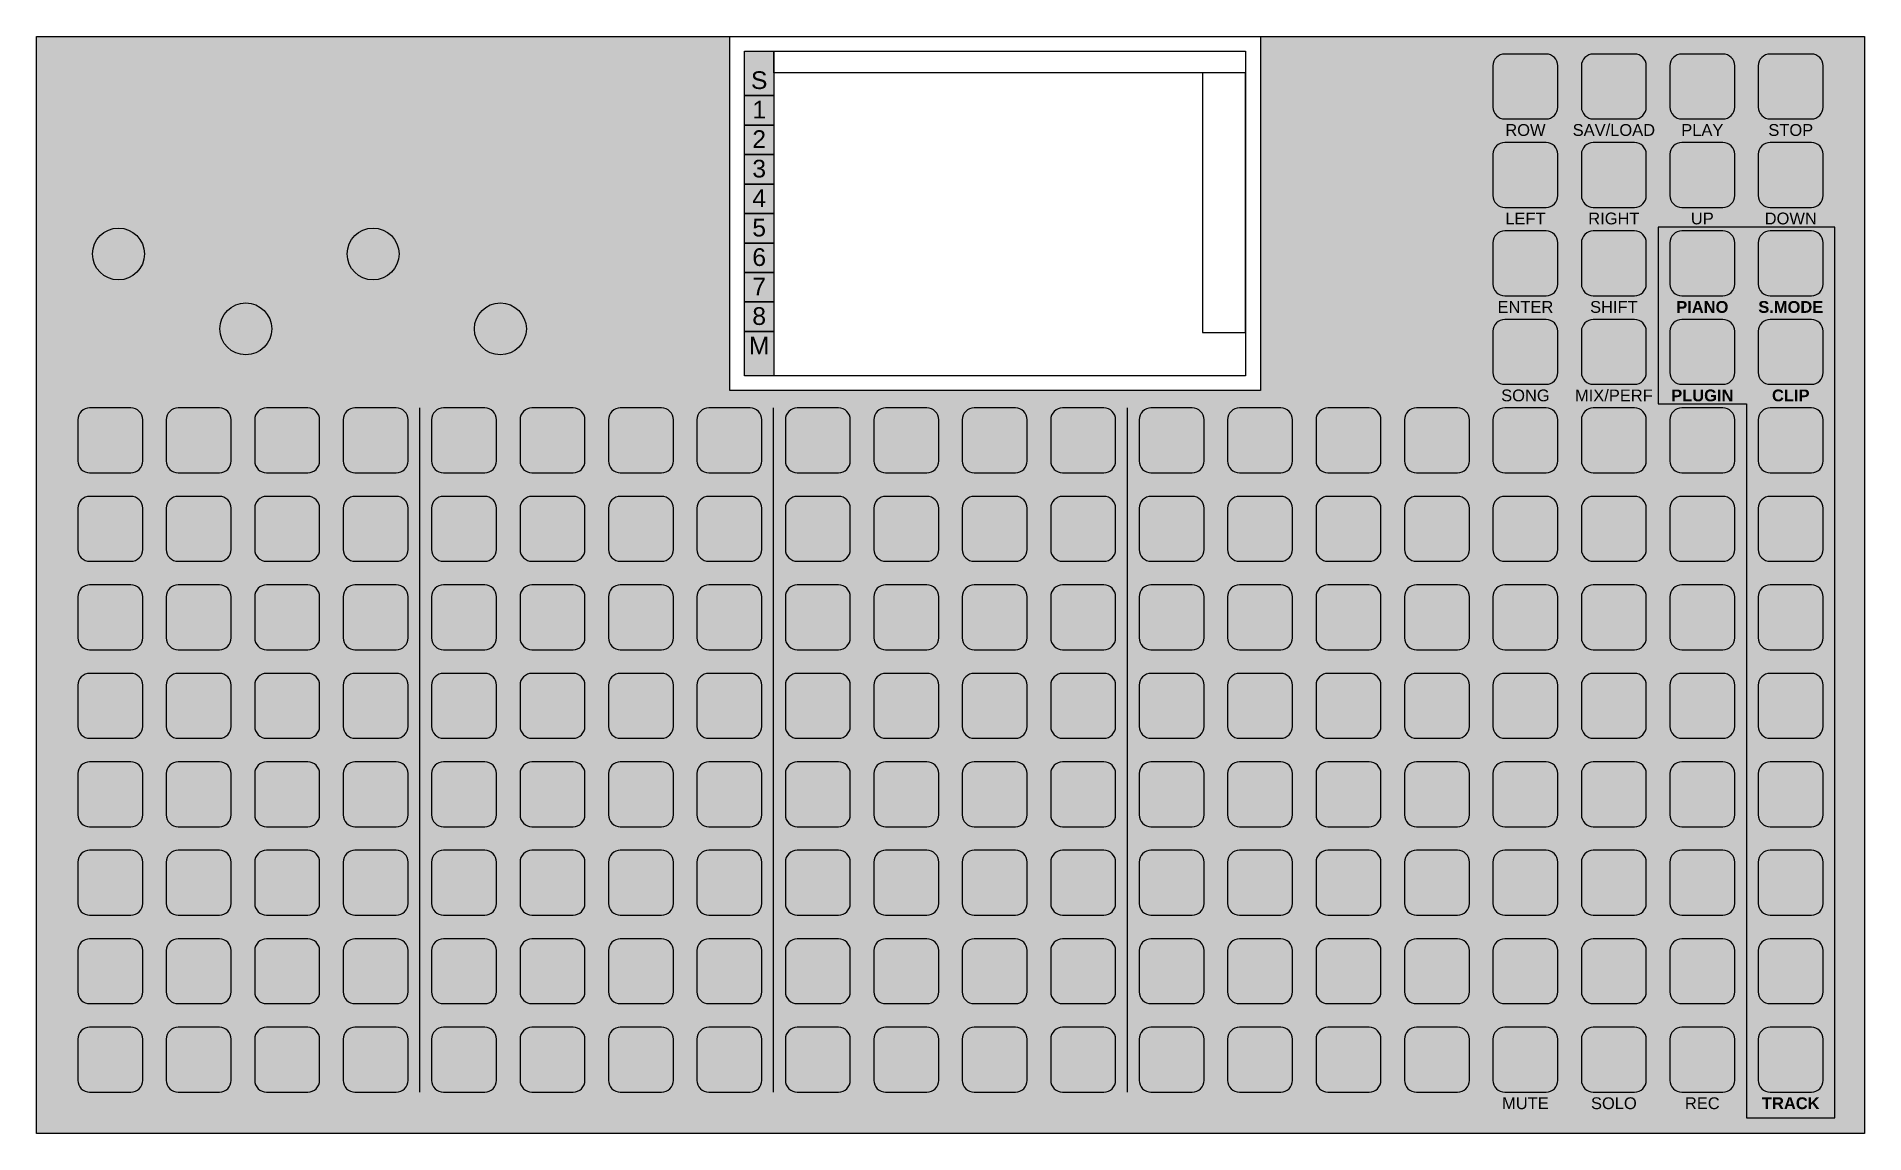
# Model space of a CAD drawing. Header units: millimetres. Extents: x -175 to 982, y -50 to 1134.
# Drawn here: x 672 to 982, y 158.1 to 344 of the extents above; entities that cross this region are included whole.
import ezdxf

# ---------------------------------------------------------------- set-up
doc = ezdxf.new("R2010")
doc.units = ezdxf.units.MM
for name, color, linetype in [('maingrid', 7, 'Continuous'), ('panel', 7, 'Continuous'), ('schrift', 7, 'Continuous')]:
    doc.layers.add(name, color=color, linetype=linetype)
doc.styles.get("Standard").update_dxf_attribs({"font": 'arial.ttf'})
doc.styles.add('Stil1', font='arialbd.ttf')

msp = doc.modelspace()

# ---------------------------------------------------------------- texts
at = {"layer": 'schrift', "attachment_point": 2}
for s, insert, char_height in [('S', (794.6, 338.15), 3), ('1', (794.6, 333.15), 3), ('ROW', (924.55, 329.2), 2), ('SAV/LOAD', (939.55, 329.2), 2), ('PLAY', (954.55, 329.2), 2), ('STOP', (969.55, 329.2), 2), ('2', (794.6, 328.15), 3), ('3', (794.6, 323.15), 3), ('4', (794.6, 318.15), 3), ('5', (794.6, 313.15), 3), ('LEFT', (924.55, 314.2), 2), ('RIGHT', (939.55, 314.2), 2), ('UP', (954.55, 314.2), 2), ('DOWN', (969.55, 314.2), 2), ('6', (794.6, 308.15), 3), ('7', (794.6, 303.15), 3), ('8', (794.6, 298.15), 3), ('ENTER', (924.55, 299.2), 2), ('SHIFT', (939.55, 299.2), 2), ('M', (794.6, 293.15), 3), ('SONG', (924.55, 284.2), 2), ('MIX/PERF', (939.55, 284.2), 2), ('MUTE', (924.55, 164.2), 2), ('SOLO', (939.55, 164.2), 2), ('REC', (954.55, 164.2), 2)]:
    msp.add_mtext_dynamic_manual_height_columns(s, width=27.5773, gutter_width=12.5, heights=[0], dxfattribs=dict(at, insert=insert, char_height=char_height))
at = {"layer": 'schrift', "char_height": 2, "attachment_point": 2, "style": 'Stil1'}
for s, insert in [('PIANO', (954.55, 299.2)), ('S.MODE', (969.55, 299.2)), ('PLUGIN', (954.55, 284.2)), ('CLIP', (969.55, 284.2)), ('TRACK', (969.55, 164.2))]:
    msp.add_mtext_dynamic_manual_height_columns(s, width=27.5773, gutter_width=12.5, heights=[0], dxfattribs=dict(at, insert=insert))

# ---------------------------------------------------------------- hatches: boundary and pattern name
h = msp.add_hatch(color=254)
h.dxf.hatch_style = 1
h.paths.add_polyline_path([(977.05, 311.72), (947.05, 311.72), (947.05, 281.75), (962.05, 281.75), (962.05, 160.7), (977.05, 160.7)], flags=16)
edge = h.paths.add_edge_path(flags=0)
edge.add_line((960.05, 294.08), (960.05, 287.08))
edge.add_arc((958.05, 287.08), 2, -90, 0, ccw=False)
edge.add_line((958.05, 285.08), (951.05, 285.08))
edge.add_arc((951.05, 287.08), 2, 180, 270, ccw=False)
edge.add_line((949.05, 287.08), (949.05, 294.08))
edge.add_arc((951.05, 294.08), 2, 90, 180, ccw=False)
edge.add_line((951.05, 296.08), (958.05, 296.08))
edge.add_arc((958.05, 294.08), 2, 0, 90, ccw=False)
edge = h.paths.add_edge_path(flags=0)
edge.add_line((958.05, 300.08), (951.05, 300.08))
edge.add_arc((951.05, 302.08), 2, 180, 270, ccw=False)
edge.add_line((949.05, 302.08), (949.05, 309.08))
edge.add_arc((951.05, 309.08), 2, 90, 180, ccw=False)
edge.add_line((951.05, 311.08), (958.05, 311.08))
edge.add_arc((958.05, 309.08), 2, 0, 90, ccw=False)
edge.add_line((960.05, 309.08), (960.05, 302.08))
edge.add_arc((958.05, 302.08), 2, -90, 0, ccw=False)
edge = h.paths.add_edge_path(flags=0)
edge.add_line((966.05, 296.08), (973.05, 296.08))
edge.add_arc((973.05, 294.08), 2, 0, 90, ccw=False)
edge.add_line((975.05, 294.08), (975.05, 287.08))
edge.add_arc((973.05, 287.08), 2, -90, 0, ccw=False)
edge.add_line((973.05, 285.08), (966.05, 285.08))
edge.add_arc((966.05, 287.08), 2, 180, 270, ccw=False)
edge.add_line((964.05, 287.08), (964.05, 294.08))
edge.add_arc((966.05, 294.08), 2, 90, 180, ccw=False)
edge = h.paths.add_edge_path(flags=0)
edge.add_line((964.05, 302.08), (964.05, 309.08))
edge.add_arc((966.05, 309.08), 2, 90, 180, ccw=False)
edge.add_line((966.05, 311.08), (973.05, 311.08))
edge.add_arc((973.05, 309.08), 2, 0, 90, ccw=False)
edge.add_line((975.05, 309.08), (975.05, 302.08))
edge.add_arc((973.05, 302.08), 2, -90, 0, ccw=False)
edge.add_line((973.05, 300.08), (966.05, 300.08))
edge.add_arc((966.05, 302.08), 2, 180, 270, ccw=False)
edge = h.paths.add_edge_path(flags=0)
edge.add_line((966.05, 281.08), (973.05, 281.08))
edge.add_arc((973.05, 279.08), 2, 0, 90, ccw=False)
edge.add_line((975.05, 279.08), (975.05, 272.08))
edge.add_arc((973.05, 272.08), 2, -90, 0, ccw=False)
edge.add_line((973.05, 270.08), (966.05, 270.08))
edge.add_arc((966.05, 272.08), 2, 180, 270, ccw=False)
edge.add_line((964.05, 272.08), (964.05, 279.08))
edge.add_arc((966.05, 279.08), 2, 90, 180, ccw=False)
edge = h.paths.add_edge_path(flags=0)
edge.add_line((966.05, 266.08), (973.05, 266.08))
edge.add_arc((973.05, 264.08), 2, 0, 90, ccw=False)
edge.add_line((975.05, 264.08), (975.05, 257.08))
edge.add_arc((973.05, 257.08), 2, -90, 0, ccw=False)
edge.add_line((973.05, 255.08), (966.05, 255.08))
edge.add_arc((966.05, 257.08), 2, 180, 270, ccw=False)
edge.add_line((964.05, 257.08), (964.05, 264.08))
edge.add_arc((966.05, 264.08), 2, 90, 180, ccw=False)
edge = h.paths.add_edge_path(flags=0)
edge.add_line((966.05, 251.08), (973.05, 251.08))
edge.add_arc((973.05, 249.08), 2, 0, 90, ccw=False)
edge.add_line((975.05, 249.08), (975.05, 242.08))
edge.add_arc((973.05, 242.08), 2, -90, 0, ccw=False)
edge.add_line((973.05, 240.08), (966.05, 240.08))
edge.add_arc((966.05, 242.08), 2, 180, 270, ccw=False)
edge.add_line((964.05, 242.08), (964.05, 249.08))
edge.add_arc((966.05, 249.08), 2, 90, 180, ccw=False)
edge = h.paths.add_edge_path(flags=0)
edge.add_line((966.05, 236.08), (973.05, 236.08))
edge.add_arc((973.05, 234.08), 2, 0, 90, ccw=False)
edge.add_line((975.05, 234.08), (975.05, 227.08))
edge.add_arc((973.05, 227.08), 2, -90, 0, ccw=False)
edge.add_line((973.05, 225.08), (966.05, 225.08))
edge.add_arc((966.05, 227.08), 2, 180, 270, ccw=False)
edge.add_line((964.05, 227.08), (964.05, 234.08))
edge.add_arc((966.05, 234.08), 2, 90, 180, ccw=False)
edge = h.paths.add_edge_path(flags=0)
edge.add_line((966.05, 221.08), (973.05, 221.08))
edge.add_arc((973.05, 219.08), 2, 0, 90, ccw=False)
edge.add_line((975.05, 219.08), (975.05, 212.08))
edge.add_arc((973.05, 212.08), 2, -90, 0, ccw=False)
edge.add_line((973.05, 210.08), (966.05, 210.08))
edge.add_arc((966.05, 212.08), 2, 180, 270, ccw=False)
edge.add_line((964.05, 212.08), (964.05, 219.08))
edge.add_arc((966.05, 219.08), 2, 90, 180, ccw=False)
edge = h.paths.add_edge_path(flags=0)
edge.add_line((966.05, 206.08), (973.05, 206.08))
edge.add_arc((973.05, 204.08), 2, 0, 90, ccw=False)
edge.add_line((975.05, 204.08), (975.05, 197.08))
edge.add_arc((973.05, 197.08), 2, -90, 0, ccw=False)
edge.add_line((973.05, 195.08), (966.05, 195.08))
edge.add_arc((966.05, 197.08), 2, 180, 270, ccw=False)
edge.add_line((964.05, 197.08), (964.05, 204.08))
edge.add_arc((966.05, 204.08), 2, 90, 180, ccw=False)
edge = h.paths.add_edge_path(flags=0)
edge.add_line((966.05, 191.08), (973.05, 191.08))
edge.add_arc((973.05, 189.08), 2, 0, 90, ccw=False)
edge.add_line((975.05, 189.08), (975.05, 182.08))
edge.add_arc((973.05, 182.08), 2, -90, 0, ccw=False)
edge.add_line((973.05, 180.08), (966.05, 180.08))
edge.add_arc((966.05, 182.08), 2, 180, 270, ccw=False)
edge.add_line((964.05, 182.08), (964.05, 189.08))
edge.add_arc((966.05, 189.08), 2, 90, 180, ccw=False)
edge = h.paths.add_edge_path(flags=0)
edge.add_line((966.05, 176.08), (973.05, 176.08))
edge.add_arc((973.05, 174.08), 2, 0, 90, ccw=False)
edge.add_line((975.05, 174.08), (975.05, 167.08))
edge.add_arc((973.05, 167.08), 2, -90, 0, ccw=False)
edge.add_line((973.05, 165.08), (966.05, 165.08))
edge.add_arc((966.05, 167.08), 2, 180, 270, ccw=False)
edge.add_line((964.05, 167.08), (964.05, 174.08))
edge.add_arc((966.05, 174.08), 2, 90, 180, ccw=False)
h.paths.add_polyline_path([(789.6, 333.04), (789.6, 338.54), (789.6, 344.04), (672.05, 344.04), (672.05, 158.08), (982.05, 158.08), (982.05, 344.04), (879.6, 344.04), (879.6, 284.04), (789.6, 284.04), (789.6, 289.04), (789.6, 294.54), (789.6, 300.04), (789.6, 305.54), (789.6, 311.04), (789.6, 316.54), (789.6, 322.04), (789.6, 327.54)])
edge = h.paths.add_edge_path(flags=16)
edge.add_arc((750.71, 294.48), 4.4, 0, 360)
edge = h.paths.add_edge_path(flags=16)
edge.add_arc((729.12, 307.18), 4.4, 0, 360)
edge = h.paths.add_edge_path(flags=16)
edge.add_arc((763.05, 279.08), 2, 0, 90, ccw=False)
edge.add_line((765.05, 279.08), (765.05, 272.08))
edge.add_arc((763.05, 272.08), 2, -90, 0, ccw=False)
edge.add_line((763.05, 270.08), (756.05, 270.08))
edge.add_arc((756.05, 272.08), 2, 180, 270, ccw=False)
edge.add_line((754.05, 272.08), (754.05, 279.08))
edge.add_arc((756.05, 279.08), 2, 90, 180, ccw=False)
edge.add_line((756.05, 281.08), (763.05, 281.08))
edge = h.paths.add_edge_path(flags=16)
edge.add_line((771.05, 281.08), (778.05, 281.08))
edge.add_arc((778.05, 279.08), 2, 0, 90, ccw=False)
edge.add_line((780.05, 279.08), (780.05, 272.08))
edge.add_arc((778.05, 272.08), 2, -90, 0, ccw=False)
edge.add_line((778.05, 270.08), (771.05, 270.08))
edge.add_arc((771.05, 272.08), 2, 180, 270, ccw=False)
edge.add_line((769.05, 272.08), (769.05, 279.08))
edge.add_arc((771.05, 279.08), 2, 90, 180, ccw=False)
edge = h.paths.add_edge_path(flags=16)
edge.add_line((750.05, 279.08), (750.05, 272.08))
edge.add_arc((748.05, 272.08), 2, -90, 0, ccw=False)
edge.add_line((748.05, 270.08), (741.05, 270.08))
edge.add_arc((741.05, 272.08), 2, 180, 270, ccw=False)
edge.add_line((739.05, 272.08), (739.05, 279.08))
edge.add_arc((741.05, 279.08), 2, 90, 180, ccw=False)
edge.add_line((741.05, 281.08), (748.05, 281.08))
edge.add_arc((748.05, 279.08), 2, 0, 90, ccw=False)
edge = h.paths.add_edge_path(flags=16)
edge.add_line((786.05, 281.08), (793.05, 281.08))
edge.add_arc((793.05, 279.08), 2, 0, 90, ccw=False)
edge.add_line((795.05, 279.08), (795.05, 272.08))
edge.add_arc((793.05, 272.08), 2, -90, 0, ccw=False)
edge.add_line((793.05, 270.08), (786.05, 270.08))
edge.add_arc((786.05, 272.08), 2, 180, 270, ccw=False)
edge.add_line((784.05, 272.08), (784.05, 279.08))
edge.add_arc((786.05, 279.08), 2, 90, 180, ccw=False)
edge = h.paths.add_edge_path(flags=16)
edge.add_line((735.05, 279.08), (735.05, 272.08))
edge.add_arc((733.05, 272.08), 2, -90, 0, ccw=False)
edge.add_line((733.05, 270.08), (726.05, 270.08))
edge.add_arc((726.05, 272.08), 2, 180, 270, ccw=False)
edge.add_line((724.05, 272.08), (724.05, 279.08))
edge.add_arc((726.05, 279.08), 2, 90, 180, ccw=False)
edge.add_line((726.05, 281.08), (733.05, 281.08))
edge.add_arc((733.05, 279.08), 2, 0, 90, ccw=False)
edge = h.paths.add_edge_path(flags=16)
edge.add_arc((707.53, 294.48), 4.4, 0, 360)
edge = h.paths.add_edge_path(flags=16)
edge.add_line((801.05, 281.08), (808.05, 281.08))
edge.add_arc((808.05, 279.08), 2, 0, 90, ccw=False)
edge.add_line((810.05, 279.08), (810.05, 272.08))
edge.add_arc((808.05, 272.08), 2, -90, 0, ccw=False)
edge.add_line((808.05, 270.08), (801.05, 270.08))
edge.add_arc((801.05, 272.08), 2, 180, 270, ccw=False)
edge.add_line((799.05, 272.08), (799.05, 279.08))
edge.add_arc((801.05, 279.08), 2, 90, 180, ccw=False)
edge = h.paths.add_edge_path(flags=16)
edge.add_arc((763.05, 264.08), 2, 0, 90, ccw=False)
edge.add_line((765.05, 264.08), (765.05, 257.08))
edge.add_arc((763.05, 257.08), 2, -90, 0, ccw=False)
edge.add_line((763.05, 255.08), (756.05, 255.08))
edge.add_arc((756.05, 257.08), 2, 180, 270, ccw=False)
edge.add_line((754.05, 257.08), (754.05, 264.08))
edge.add_arc((756.05, 264.08), 2, 90, 180, ccw=False)
edge.add_line((756.05, 266.08), (763.05, 266.08))
edge = h.paths.add_edge_path(flags=16)
edge.add_line((771.05, 266.08), (778.05, 266.08))
edge.add_arc((778.05, 264.08), 2, 0, 90, ccw=False)
edge.add_line((780.05, 264.08), (780.05, 257.08))
edge.add_arc((778.05, 257.08), 2, -90, 0, ccw=False)
edge.add_line((778.05, 255.08), (771.05, 255.08))
edge.add_arc((771.05, 257.08), 2, 180, 270, ccw=False)
edge.add_line((769.05, 257.08), (769.05, 264.08))
edge.add_arc((771.05, 264.08), 2, 90, 180, ccw=False)
edge = h.paths.add_edge_path(flags=16)
edge.add_line((720.05, 279.08), (720.05, 272.08))
edge.add_arc((718.05, 272.08), 2, -90, 0, ccw=False)
edge.add_line((718.05, 270.08), (711.05, 270.08))
edge.add_arc((711.05, 272.08), 2, 180, 270, ccw=False)
edge.add_line((709.05, 272.08), (709.05, 279.08))
edge.add_arc((711.05, 279.08), 2, 90, 180, ccw=False)
edge.add_line((711.05, 281.08), (718.05, 281.08))
edge.add_arc((718.05, 279.08), 2, 0, 90, ccw=False)
edge = h.paths.add_edge_path(flags=16)
edge.add_line((750.05, 264.08), (750.05, 257.08))
edge.add_arc((748.05, 257.08), 2, -90, 0, ccw=False)
edge.add_line((748.05, 255.08), (741.05, 255.08))
edge.add_arc((741.05, 257.08), 2, 180, 270, ccw=False)
edge.add_line((739.05, 257.08), (739.05, 264.08))
edge.add_arc((741.05, 264.08), 2, 90, 180, ccw=False)
edge.add_line((741.05, 266.08), (748.05, 266.08))
edge.add_arc((748.05, 264.08), 2, 0, 90, ccw=False)
edge = h.paths.add_edge_path(flags=16)
edge.add_line((786.05, 266.08), (793.05, 266.08))
edge.add_arc((793.05, 264.08), 2, 0, 90, ccw=False)
edge.add_line((795.05, 264.08), (795.05, 257.08))
edge.add_arc((793.05, 257.08), 2, -90, 0, ccw=False)
edge.add_line((793.05, 255.08), (786.05, 255.08))
edge.add_arc((786.05, 257.08), 2, 180, 270, ccw=False)
edge.add_line((784.05, 257.08), (784.05, 264.08))
edge.add_arc((786.05, 264.08), 2, 90, 180, ccw=False)
edge = h.paths.add_edge_path(flags=16)
edge.add_line((735.05, 264.08), (735.05, 257.08))
edge.add_arc((733.05, 257.08), 2, -90, 0, ccw=False)
edge.add_line((733.05, 255.08), (726.05, 255.08))
edge.add_arc((726.05, 257.08), 2, 180, 270, ccw=False)
edge.add_line((724.05, 257.08), (724.05, 264.08))
edge.add_arc((726.05, 264.08), 2, 90, 180, ccw=False)
edge.add_line((726.05, 266.08), (733.05, 266.08))
edge.add_arc((733.05, 264.08), 2, 0, 90, ccw=False)
edge = h.paths.add_edge_path(flags=16)
edge.add_line((816.05, 281.08), (823.05, 281.08))
edge.add_arc((823.05, 279.08), 2, 0, 90, ccw=False)
edge.add_line((825.05, 279.08), (825.05, 272.08))
edge.add_arc((823.05, 272.08), 2, -90, 0, ccw=False)
edge.add_line((823.05, 270.08), (816.05, 270.08))
edge.add_arc((816.05, 272.08), 2, 180, 270, ccw=False)
edge.add_line((814.05, 272.08), (814.05, 279.08))
edge.add_arc((816.05, 279.08), 2, 90, 180, ccw=False)
edge = h.paths.add_edge_path(flags=16)
edge.add_line((801.05, 266.08), (808.05, 266.08))
edge.add_arc((808.05, 264.08), 2, 0, 90, ccw=False)
edge.add_line((810.05, 264.08), (810.05, 257.08))
edge.add_arc((808.05, 257.08), 2, -90, 0, ccw=False)
edge.add_line((808.05, 255.08), (801.05, 255.08))
edge.add_arc((801.05, 257.08), 2, 180, 270, ccw=False)
edge.add_line((799.05, 257.08), (799.05, 264.08))
edge.add_arc((801.05, 264.08), 2, 90, 180, ccw=False)
edge = h.paths.add_edge_path(flags=16)
edge.add_arc((685.94, 307.18), 4.4, 0, 360)
edge = h.paths.add_edge_path(flags=16)
edge.add_line((705.05, 279.08), (705.05, 272.08))
edge.add_arc((703.05, 272.08), 2, -90, 0, ccw=False)
edge.add_line((703.05, 270.08), (696.05, 270.08))
edge.add_arc((696.05, 272.08), 2, 180, 270, ccw=False)
edge.add_line((694.05, 272.08), (694.05, 279.08))
edge.add_arc((696.05, 279.08), 2, 90, 180, ccw=False)
edge.add_line((696.05, 281.08), (703.05, 281.08))
edge.add_arc((703.05, 279.08), 2, 0, 90, ccw=False)
edge = h.paths.add_edge_path(flags=16)
edge.add_line((720.05, 264.08), (720.05, 257.08))
edge.add_arc((718.05, 257.08), 2, -90, 0, ccw=False)
edge.add_line((718.05, 255.08), (711.05, 255.08))
edge.add_arc((711.05, 257.08), 2, 180, 270, ccw=False)
edge.add_line((709.05, 257.08), (709.05, 264.08))
edge.add_arc((711.05, 264.08), 2, 90, 180, ccw=False)
edge.add_line((711.05, 266.08), (718.05, 266.08))
edge.add_arc((718.05, 264.08), 2, 0, 90, ccw=False)
edge = h.paths.add_edge_path(flags=16)
edge.add_arc((763.05, 249.08), 2, 0, 90, ccw=False)
edge.add_line((765.05, 249.08), (765.05, 242.08))
edge.add_arc((763.05, 242.08), 2, -90, 0, ccw=False)
edge.add_line((763.05, 240.08), (756.05, 240.08))
edge.add_arc((756.05, 242.08), 2, 180, 270, ccw=False)
edge.add_line((754.05, 242.08), (754.05, 249.08))
edge.add_arc((756.05, 249.08), 2, 90, 180, ccw=False)
edge.add_line((756.05, 251.08), (763.05, 251.08))
edge = h.paths.add_edge_path(flags=16)
edge.add_line((771.05, 251.08), (778.05, 251.08))
edge.add_arc((778.05, 249.08), 2, 0, 90, ccw=False)
edge.add_line((780.05, 249.08), (780.05, 242.08))
edge.add_arc((778.05, 242.08), 2, -90, 0, ccw=False)
edge.add_line((778.05, 240.08), (771.05, 240.08))
edge.add_arc((771.05, 242.08), 2, 180, 270, ccw=False)
edge.add_line((769.05, 242.08), (769.05, 249.08))
edge.add_arc((771.05, 249.08), 2, 90, 180, ccw=False)
edge = h.paths.add_edge_path(flags=16)
edge.add_line((750.05, 249.08), (750.05, 242.08))
edge.add_arc((748.05, 242.08), 2, -90, 0, ccw=False)
edge.add_line((748.05, 240.08), (741.05, 240.08))
edge.add_arc((741.05, 242.08), 2, 180, 270, ccw=False)
edge.add_line((739.05, 242.08), (739.05, 249.08))
edge.add_arc((741.05, 249.08), 2, 90, 180, ccw=False)
edge.add_line((741.05, 251.08), (748.05, 251.08))
edge.add_arc((748.05, 249.08), 2, 0, 90, ccw=False)
edge = h.paths.add_edge_path(flags=16)
edge.add_line((786.05, 251.08), (793.05, 251.08))
edge.add_arc((793.05, 249.08), 2, 0, 90, ccw=False)
edge.add_line((795.05, 249.08), (795.05, 242.08))
edge.add_arc((793.05, 242.08), 2, -90, 0, ccw=False)
edge.add_line((793.05, 240.08), (786.05, 240.08))
edge.add_arc((786.05, 242.08), 2, 180, 270, ccw=False)
edge.add_line((784.05, 242.08), (784.05, 249.08))
edge.add_arc((786.05, 249.08), 2, 90, 180, ccw=False)
edge = h.paths.add_edge_path(flags=16)
edge.add_line((735.05, 249.08), (735.05, 242.08))
edge.add_arc((733.05, 242.08), 2, -90, 0, ccw=False)
edge.add_line((733.05, 240.08), (726.05, 240.08))
edge.add_arc((726.05, 242.08), 2, 180, 270, ccw=False)
edge.add_line((724.05, 242.08), (724.05, 249.08))
edge.add_arc((726.05, 249.08), 2, 90, 180, ccw=False)
edge.add_line((726.05, 251.08), (733.05, 251.08))
edge.add_arc((733.05, 249.08), 2, 0, 90, ccw=False)
edge = h.paths.add_edge_path(flags=16)
edge.add_line((816.05, 266.08), (823.05, 266.08))
edge.add_arc((823.05, 264.08), 2, 0, 90, ccw=False)
edge.add_line((825.05, 264.08), (825.05, 257.08))
edge.add_arc((823.05, 257.08), 2, -90, 0, ccw=False)
edge.add_line((823.05, 255.08), (816.05, 255.08))
edge.add_arc((816.05, 257.08), 2, 180, 270, ccw=False)
edge.add_line((814.05, 257.08), (814.05, 264.08))
edge.add_arc((816.05, 264.08), 2, 90, 180, ccw=False)
edge = h.paths.add_edge_path(flags=16)
edge.add_line((831.05, 281.08), (838.05, 281.08))
edge.add_arc((838.05, 279.08), 2, 0, 90, ccw=False)
edge.add_line((840.05, 279.08), (840.05, 272.08))
edge.add_arc((838.05, 272.08), 2, -90, 0, ccw=False)
edge.add_line((838.05, 270.08), (831.05, 270.08))
edge.add_arc((831.05, 272.08), 2, 180, 270, ccw=False)
edge.add_line((829.05, 272.08), (829.05, 279.08))
edge.add_arc((831.05, 279.08), 2, 90, 180, ccw=False)
edge = h.paths.add_edge_path(flags=16)
edge.add_line((705.05, 264.08), (705.05, 257.08))
edge.add_arc((703.05, 257.08), 2, -90, 0, ccw=False)
edge.add_line((703.05, 255.08), (696.05, 255.08))
edge.add_arc((696.05, 257.08), 2, 180, 270, ccw=False)
edge.add_line((694.05, 257.08), (694.05, 264.08))
edge.add_arc((696.05, 264.08), 2, 90, 180, ccw=False)
edge.add_line((696.05, 266.08), (703.05, 266.08))
edge.add_arc((703.05, 264.08), 2, 0, 90, ccw=False)
edge = h.paths.add_edge_path(flags=16)
edge.add_line((690.05, 279.08), (690.05, 272.08))
edge.add_arc((688.05, 272.08), 2, -90, 0, ccw=False)
edge.add_line((688.05, 270.08), (681.05, 270.08))
edge.add_arc((681.05, 272.08), 2, 180, 270, ccw=False)
edge.add_line((679.05, 272.08), (679.05, 279.08))
edge.add_arc((681.05, 279.08), 2, 90, 180, ccw=False)
edge.add_line((681.05, 281.08), (688.05, 281.08))
edge.add_arc((688.05, 279.08), 2, 0, 90, ccw=False)
edge = h.paths.add_edge_path(flags=16)
edge.add_line((801.05, 251.08), (808.05, 251.08))
edge.add_arc((808.05, 249.08), 2, 0, 90, ccw=False)
edge.add_line((810.05, 249.08), (810.05, 242.08))
edge.add_arc((808.05, 242.08), 2, -90, 0, ccw=False)
edge.add_line((808.05, 240.08), (801.05, 240.08))
edge.add_arc((801.05, 242.08), 2, 180, 270, ccw=False)
edge.add_line((799.05, 242.08), (799.05, 249.08))
edge.add_arc((801.05, 249.08), 2, 90, 180, ccw=False)
edge = h.paths.add_edge_path(flags=16)
edge.add_line((720.05, 249.08), (720.05, 242.08))
edge.add_arc((718.05, 242.08), 2, -90, 0, ccw=False)
edge.add_line((718.05, 240.08), (711.05, 240.08))
edge.add_arc((711.05, 242.08), 2, 180, 270, ccw=False)
edge.add_line((709.05, 242.08), (709.05, 249.08))
edge.add_arc((711.05, 249.08), 2, 90, 180, ccw=False)
edge.add_line((711.05, 251.08), (718.05, 251.08))
edge.add_arc((718.05, 249.08), 2, 0, 90, ccw=False)
edge = h.paths.add_edge_path(flags=16)
edge.add_arc((763.05, 234.08), 2, 0, 90, ccw=False)
edge.add_line((765.05, 234.08), (765.05, 227.08))
edge.add_arc((763.05, 227.08), 2, -90, 0, ccw=False)
edge.add_line((763.05, 225.08), (756.05, 225.08))
edge.add_arc((756.05, 227.08), 2, 180, 270, ccw=False)
edge.add_line((754.05, 227.08), (754.05, 234.08))
edge.add_arc((756.05, 234.08), 2, 90, 180, ccw=False)
edge.add_line((756.05, 236.08), (763.05, 236.08))
edge = h.paths.add_edge_path(flags=16)
edge.add_line((771.05, 236.08), (778.05, 236.08))
edge.add_arc((778.05, 234.08), 2, 0, 90, ccw=False)
edge.add_line((780.05, 234.08), (780.05, 227.08))
edge.add_arc((778.05, 227.08), 2, -90, 0, ccw=False)
edge.add_line((778.05, 225.08), (771.05, 225.08))
edge.add_arc((771.05, 227.08), 2, 180, 270, ccw=False)
edge.add_line((769.05, 227.08), (769.05, 234.08))
edge.add_arc((771.05, 234.08), 2, 90, 180, ccw=False)
edge = h.paths.add_edge_path(flags=16)
edge.add_line((831.05, 266.08), (838.05, 266.08))
edge.add_arc((838.05, 264.08), 2, 0, 90, ccw=False)
edge.add_line((840.05, 264.08), (840.05, 257.08))
edge.add_arc((838.05, 257.08), 2, -90, 0, ccw=False)
edge.add_line((838.05, 255.08), (831.05, 255.08))
edge.add_arc((831.05, 257.08), 2, 180, 270, ccw=False)
edge.add_line((829.05, 257.08), (829.05, 264.08))
edge.add_arc((831.05, 264.08), 2, 90, 180, ccw=False)
edge = h.paths.add_edge_path(flags=16)
edge.add_line((750.05, 234.08), (750.05, 227.08))
edge.add_arc((748.05, 227.08), 2, -90, 0, ccw=False)
edge.add_line((748.05, 225.08), (741.05, 225.08))
edge.add_arc((741.05, 227.08), 2, 180, 270, ccw=False)
edge.add_line((739.05, 227.08), (739.05, 234.08))
edge.add_arc((741.05, 234.08), 2, 90, 180, ccw=False)
edge.add_line((741.05, 236.08), (748.05, 236.08))
edge.add_arc((748.05, 234.08), 2, 0, 90, ccw=False)
edge = h.paths.add_edge_path(flags=16)
edge.add_line((816.05, 251.08), (823.05, 251.08))
edge.add_arc((823.05, 249.08), 2, 0, 90, ccw=False)
edge.add_line((825.05, 249.08), (825.05, 242.08))
edge.add_arc((823.05, 242.08), 2, -90, 0, ccw=False)
edge.add_line((823.05, 240.08), (816.05, 240.08))
edge.add_arc((816.05, 242.08), 2, 180, 270, ccw=False)
edge.add_line((814.05, 242.08), (814.05, 249.08))
edge.add_arc((816.05, 249.08), 2, 90, 180, ccw=False)
edge = h.paths.add_edge_path(flags=16)
edge.add_line((690.05, 264.08), (690.05, 257.08))
edge.add_arc((688.05, 257.08), 2, -90, 0, ccw=False)
edge.add_line((688.05, 255.08), (681.05, 255.08))
edge.add_arc((681.05, 257.08), 2, 180, 270, ccw=False)
edge.add_line((679.05, 257.08), (679.05, 264.08))
edge.add_arc((681.05, 264.08), 2, 90, 180, ccw=False)
edge.add_line((681.05, 266.08), (688.05, 266.08))
edge.add_arc((688.05, 264.08), 2, 0, 90, ccw=False)
edge = h.paths.add_edge_path(flags=16)
edge.add_line((786.05, 236.08), (793.05, 236.08))
edge.add_arc((793.05, 234.08), 2, 0, 90, ccw=False)
edge.add_line((795.05, 234.08), (795.05, 227.08))
edge.add_arc((793.05, 227.08), 2, -90, 0, ccw=False)
edge.add_line((793.05, 225.08), (786.05, 225.08))
edge.add_arc((786.05, 227.08), 2, 180, 270, ccw=False)
edge.add_line((784.05, 227.08), (784.05, 234.08))
edge.add_arc((786.05, 234.08), 2, 90, 180, ccw=False)
edge = h.paths.add_edge_path(flags=16)
edge.add_line((705.05, 249.08), (705.05, 242.08))
edge.add_arc((703.05, 242.08), 2, -90, 0, ccw=False)
edge.add_line((703.05, 240.08), (696.05, 240.08))
edge.add_arc((696.05, 242.08), 2, 180, 270, ccw=False)
edge.add_line((694.05, 242.08), (694.05, 249.08))
edge.add_arc((696.05, 249.08), 2, 90, 180, ccw=False)
edge.add_line((696.05, 251.08), (703.05, 251.08))
edge.add_arc((703.05, 249.08), 2, 0, 90, ccw=False)
edge = h.paths.add_edge_path(flags=16)
edge.add_line((735.05, 234.08), (735.05, 227.08))
edge.add_arc((733.05, 227.08), 2, -90, 0, ccw=False)
edge.add_line((733.05, 225.08), (726.05, 225.08))
edge.add_arc((726.05, 227.08), 2, 180, 270, ccw=False)
edge.add_line((724.05, 227.08), (724.05, 234.08))
edge.add_arc((726.05, 234.08), 2, 90, 180, ccw=False)
edge.add_line((726.05, 236.08), (733.05, 236.08))
edge.add_arc((733.05, 234.08), 2, 0, 90, ccw=False)
edge = h.paths.add_edge_path(flags=16)
edge.add_line((846.05, 281.08), (853.05, 281.08))
edge.add_arc((853.05, 279.08), 2, 0, 90, ccw=False)
edge.add_line((855.05, 279.08), (855.05, 272.08))
edge.add_arc((853.05, 272.08), 2, -90, 0, ccw=False)
edge.add_line((853.05, 270.08), (846.05, 270.08))
edge.add_arc((846.05, 272.08), 2, 180, 270, ccw=False)
edge.add_line((844.05, 272.08), (844.05, 279.08))
edge.add_arc((846.05, 279.08), 2, 90, 180, ccw=False)
edge = h.paths.add_edge_path(flags=16)
edge.add_line((801.05, 236.08), (808.05, 236.08))
edge.add_arc((808.05, 234.08), 2, 0, 90, ccw=False)
edge.add_line((810.05, 234.08), (810.05, 227.08))
edge.add_arc((808.05, 227.08), 2, -90, 0, ccw=False)
edge.add_line((808.05, 225.08), (801.05, 225.08))
edge.add_arc((801.05, 227.08), 2, 180, 270, ccw=False)
edge.add_line((799.05, 227.08), (799.05, 234.08))
edge.add_arc((801.05, 234.08), 2, 90, 180, ccw=False)
edge = h.paths.add_edge_path(flags=16)
edge.add_line((720.05, 234.08), (720.05, 227.08))
edge.add_arc((718.05, 227.08), 2, -90, 0, ccw=False)
edge.add_line((718.05, 225.08), (711.05, 225.08))
edge.add_arc((711.05, 227.08), 2, 180, 270, ccw=False)
edge.add_line((709.05, 227.08), (709.05, 234.08))
edge.add_arc((711.05, 234.08), 2, 90, 180, ccw=False)
edge.add_line((711.05, 236.08), (718.05, 236.08))
edge.add_arc((718.05, 234.08), 2, 0, 90, ccw=False)
edge = h.paths.add_edge_path(flags=16)
edge.add_line((831.05, 251.08), (838.05, 251.08))
edge.add_arc((838.05, 249.08), 2, 0, 90, ccw=False)
edge.add_line((840.05, 249.08), (840.05, 242.08))
edge.add_arc((838.05, 242.08), 2, -90, 0, ccw=False)
edge.add_line((838.05, 240.08), (831.05, 240.08))
edge.add_arc((831.05, 242.08), 2, 180, 270, ccw=False)
edge.add_line((829.05, 242.08), (829.05, 249.08))
edge.add_arc((831.05, 249.08), 2, 90, 180, ccw=False)
edge = h.paths.add_edge_path(flags=16)
edge.add_line((846.05, 266.08), (853.05, 266.08))
edge.add_arc((853.05, 264.08), 2, 0, 90, ccw=False)
edge.add_line((855.05, 264.08), (855.05, 257.08))
edge.add_arc((853.05, 257.08), 2, -90, 0, ccw=False)
edge.add_line((853.05, 255.08), (846.05, 255.08))
edge.add_arc((846.05, 257.08), 2, 180, 270, ccw=False)
edge.add_line((844.05, 257.08), (844.05, 264.08))
edge.add_arc((846.05, 264.08), 2, 90, 180, ccw=False)
edge = h.paths.add_edge_path(flags=16)
edge.add_line((690.05, 249.08), (690.05, 242.08))
edge.add_arc((688.05, 242.08), 2, -90, 0, ccw=False)
edge.add_line((688.05, 240.08), (681.05, 240.08))
edge.add_arc((681.05, 242.08), 2, 180, 270, ccw=False)
edge.add_line((679.05, 242.08), (679.05, 249.08))
edge.add_arc((681.05, 249.08), 2, 90, 180, ccw=False)
edge.add_line((681.05, 251.08), (688.05, 251.08))
edge.add_arc((688.05, 249.08), 2, 0, 90, ccw=False)
edge = h.paths.add_edge_path(flags=16)
edge.add_line((816.05, 236.08), (823.05, 236.08))
edge.add_arc((823.05, 234.08), 2, 0, 90, ccw=False)
edge.add_line((825.05, 234.08), (825.05, 227.08))
edge.add_arc((823.05, 227.08), 2, -90, 0, ccw=False)
edge.add_line((823.05, 225.08), (816.05, 225.08))
edge.add_arc((816.05, 227.08), 2, 180, 270, ccw=False)
edge.add_line((814.05, 227.08), (814.05, 234.08))
edge.add_arc((816.05, 234.08), 2, 90, 180, ccw=False)
edge = h.paths.add_edge_path(flags=16)
edge.add_arc((763.05, 219.08), 2, 0, 90, ccw=False)
edge.add_line((765.05, 219.08), (765.05, 212.08))
edge.add_arc((763.05, 212.08), 2, -90, 0, ccw=False)
edge.add_line((763.05, 210.08), (756.05, 210.08))
edge.add_arc((756.05, 212.08), 2, 180, 270, ccw=False)
edge.add_line((754.05, 212.08), (754.05, 219.08))
edge.add_arc((756.05, 219.08), 2, 90, 180, ccw=False)
edge.add_line((756.05, 221.08), (763.05, 221.08))
edge = h.paths.add_edge_path(flags=16)
edge.add_line((771.05, 221.08), (778.05, 221.08))
edge.add_arc((778.05, 219.08), 2, 0, 90, ccw=False)
edge.add_line((780.05, 219.08), (780.05, 212.08))
edge.add_arc((778.05, 212.08), 2, -90, 0, ccw=False)
edge.add_line((778.05, 210.08), (771.05, 210.08))
edge.add_arc((771.05, 212.08), 2, 180, 270, ccw=False)
edge.add_line((769.05, 212.08), (769.05, 219.08))
edge.add_arc((771.05, 219.08), 2, 90, 180, ccw=False)
edge = h.paths.add_edge_path(flags=16)
edge.add_arc((748.05, 219.08), 2, 0, 90, ccw=False)
edge.add_line((750.05, 219.08), (750.05, 212.08))
edge.add_arc((748.05, 212.08), 2, -90, 0, ccw=False)
edge.add_line((748.05, 210.08), (741.05, 210.08))
edge.add_arc((741.05, 212.08), 2, 180, 270, ccw=False)
edge.add_line((739.05, 212.08), (739.05, 219.08))
edge.add_arc((741.05, 219.08), 2, 90, 180, ccw=False)
edge.add_line((741.05, 221.08), (748.05, 221.08))
edge = h.paths.add_edge_path(flags=16)
edge.add_line((705.05, 234.08), (705.05, 227.08))
edge.add_arc((703.05, 227.08), 2, -90, 0, ccw=False)
edge.add_line((703.05, 225.08), (696.05, 225.08))
edge.add_arc((696.05, 227.08), 2, 180, 270, ccw=False)
edge.add_line((694.05, 227.08), (694.05, 234.08))
edge.add_arc((696.05, 234.08), 2, 90, 180, ccw=False)
edge.add_line((696.05, 236.08), (703.05, 236.08))
edge.add_arc((703.05, 234.08), 2, 0, 90, ccw=False)
edge = h.paths.add_edge_path(flags=16)
edge.add_line((861.05, 281.08), (868.05, 281.08))
edge.add_arc((868.05, 279.08), 2, 0, 90, ccw=False)
edge.add_line((870.05, 279.08), (870.05, 272.08))
edge.add_arc((868.05, 272.08), 2, -90, 0, ccw=False)
edge.add_line((868.05, 270.08), (861.05, 270.08))
edge.add_arc((861.05, 272.08), 2, 180, 270, ccw=False)
edge.add_line((859.05, 272.08), (859.05, 279.08))
edge.add_arc((861.05, 279.08), 2, 90, 180, ccw=False)
edge = h.paths.add_edge_path(flags=16)
edge.add_line((786.05, 221.08), (793.05, 221.08))
edge.add_arc((793.05, 219.08), 2, 0, 90, ccw=False)
edge.add_line((795.05, 219.08), (795.05, 212.08))
edge.add_arc((793.05, 212.08), 2, -90, 0, ccw=False)
edge.add_line((793.05, 210.08), (786.05, 210.08))
edge.add_arc((786.05, 212.08), 2, 180, 270, ccw=False)
edge.add_line((784.05, 212.08), (784.05, 219.08))
edge.add_arc((786.05, 219.08), 2, 90, 180, ccw=False)
edge = h.paths.add_edge_path(flags=16)
edge.add_line((735.05, 219.08), (735.05, 212.08))
edge.add_arc((733.05, 212.08), 2, -90, 0, ccw=False)
edge.add_line((733.05, 210.08), (726.05, 210.08))
edge.add_arc((726.05, 212.08), 2, 180, 270, ccw=False)
edge.add_line((724.05, 212.08), (724.05, 219.08))
edge.add_arc((726.05, 219.08), 2, 90, 180, ccw=False)
edge.add_line((726.05, 221.08), (733.05, 221.08))
edge.add_arc((733.05, 219.08), 2, 0, 90, ccw=False)
edge = h.paths.add_edge_path(flags=16)
edge.add_line((846.05, 251.08), (853.05, 251.08))
edge.add_arc((853.05, 249.08), 2, 0, 90, ccw=False)
edge.add_line((855.05, 249.08), (855.05, 242.08))
edge.add_arc((853.05, 242.08), 2, -90, 0, ccw=False)
edge.add_line((853.05, 240.08), (846.05, 240.08))
edge.add_arc((846.05, 242.08), 2, 180, 270, ccw=False)
edge.add_line((844.05, 242.08), (844.05, 249.08))
edge.add_arc((846.05, 249.08), 2, 90, 180, ccw=False)
edge = h.paths.add_edge_path(flags=16)
edge.add_line((801.05, 221.08), (808.05, 221.08))
edge.add_arc((808.05, 219.08), 2, 0, 90, ccw=False)
edge.add_line((810.05, 219.08), (810.05, 212.08))
edge.add_arc((808.05, 212.08), 2, -90, 0, ccw=False)
edge.add_line((808.05, 210.08), (801.05, 210.08))
edge.add_arc((801.05, 212.08), 2, 180, 270, ccw=False)
edge.add_line((799.05, 212.08), (799.05, 219.08))
edge.add_arc((801.05, 219.08), 2, 90, 180, ccw=False)
edge = h.paths.add_edge_path(flags=16)
edge.add_line((831.05, 236.08), (838.05, 236.08))
edge.add_arc((838.05, 234.08), 2, 0, 90, ccw=False)
edge.add_line((840.05, 234.08), (840.05, 227.08))
edge.add_arc((838.05, 227.08), 2, -90, 0, ccw=False)
edge.add_line((838.05, 225.08), (831.05, 225.08))
edge.add_arc((831.05, 227.08), 2, 180, 270, ccw=False)
edge.add_line((829.05, 227.08), (829.05, 234.08))
edge.add_arc((831.05, 234.08), 2, 90, 180, ccw=False)
edge = h.paths.add_edge_path(flags=16)
edge.add_line((720.05, 219.08), (720.05, 212.08))
edge.add_arc((718.05, 212.08), 2, -90, 0, ccw=False)
edge.add_line((718.05, 210.08), (711.05, 210.08))
edge.add_arc((711.05, 212.08), 2, 180, 270, ccw=False)
edge.add_line((709.05, 212.08), (709.05, 219.08))
edge.add_arc((711.05, 219.08), 2, 90, 180, ccw=False)
edge.add_line((711.05, 221.08), (718.05, 221.08))
edge.add_arc((718.05, 219.08), 2, 0, 90, ccw=False)
edge = h.paths.add_edge_path(flags=16)
edge.add_line((861.05, 266.08), (868.05, 266.08))
edge.add_arc((868.05, 264.08), 2, 0, 90, ccw=False)
edge.add_line((870.05, 264.08), (870.05, 257.08))
edge.add_arc((868.05, 257.08), 2, -90, 0, ccw=False)
edge.add_line((868.05, 255.08), (861.05, 255.08))
edge.add_arc((861.05, 257.08), 2, 180, 270, ccw=False)
edge.add_line((859.05, 257.08), (859.05, 264.08))
edge.add_arc((861.05, 264.08), 2, 90, 180, ccw=False)
edge = h.paths.add_edge_path(flags=16)
edge.add_line((690.05, 234.08), (690.05, 227.08))
edge.add_arc((688.05, 227.08), 2, -90, 0, ccw=False)
edge.add_line((688.05, 225.08), (681.05, 225.08))
edge.add_arc((681.05, 227.08), 2, 180, 270, ccw=False)
edge.add_line((679.05, 227.08), (679.05, 234.08))
edge.add_arc((681.05, 234.08), 2, 90, 180, ccw=False)
edge.add_line((681.05, 236.08), (688.05, 236.08))
edge.add_arc((688.05, 234.08), 2, 0, 90, ccw=False)
edge = h.paths.add_edge_path(flags=16)
edge.add_line((816.05, 221.08), (823.05, 221.08))
edge.add_arc((823.05, 219.08), 2, 0, 90, ccw=False)
edge.add_line((825.05, 219.08), (825.05, 212.08))
edge.add_arc((823.05, 212.08), 2, -90, 0, ccw=False)
edge.add_line((823.05, 210.08), (816.05, 210.08))
edge.add_arc((816.05, 212.08), 2, 180, 270, ccw=False)
edge.add_line((814.05, 212.08), (814.05, 219.08))
edge.add_arc((816.05, 219.08), 2, 90, 180, ccw=False)
edge = h.paths.add_edge_path(flags=16)
edge.add_line((705.05, 219.08), (705.05, 212.08))
edge.add_arc((703.05, 212.08), 2, -90, 0, ccw=False)
edge.add_line((703.05, 210.08), (696.05, 210.08))
edge.add_arc((696.05, 212.08), 2, 180, 270, ccw=False)
edge.add_line((694.05, 212.08), (694.05, 219.08))
edge.add_arc((696.05, 219.08), 2, 90, 180, ccw=False)
edge.add_line((696.05, 221.08), (703.05, 221.08))
edge.add_arc((703.05, 219.08), 2, 0, 90, ccw=False)
edge = h.paths.add_edge_path(flags=16)
edge.add_arc((763.05, 204.08), 2, 0, 90, ccw=False)
edge.add_line((765.05, 204.08), (765.05, 197.08))
edge.add_arc((763.05, 197.08), 2, -90, 0, ccw=False)
edge.add_line((763.05, 195.08), (756.05, 195.08))
edge.add_arc((756.05, 197.08), 2, 180, 270, ccw=False)
edge.add_line((754.05, 197.08), (754.05, 204.08))
edge.add_arc((756.05, 204.08), 2, 90, 180, ccw=False)
edge.add_line((756.05, 206.08), (763.05, 206.08))
edge = h.paths.add_edge_path(flags=16)
edge.add_line((771.05, 206.08), (778.05, 206.08))
edge.add_arc((778.05, 204.08), 2, 0, 90, ccw=False)
edge.add_line((780.05, 204.08), (780.05, 197.08))
edge.add_arc((778.05, 197.08), 2, -90, 0, ccw=False)
edge.add_line((778.05, 195.08), (771.05, 195.08))
edge.add_arc((771.05, 197.08), 2, 180, 270, ccw=False)
edge.add_line((769.05, 197.08), (769.05, 204.08))
edge.add_arc((771.05, 204.08), 2, 90, 180, ccw=False)
edge = h.paths.add_edge_path(flags=16)
edge.add_arc((748.05, 204.08), 2, 0, 90, ccw=False)
edge.add_line((750.05, 204.08), (750.05, 197.08))
edge.add_arc((748.05, 197.08), 2, -90, 0, ccw=False)
edge.add_line((748.05, 195.08), (741.05, 195.08))
edge.add_arc((741.05, 197.08), 2, 180, 270, ccw=False)
edge.add_line((739.05, 197.08), (739.05, 204.08))
edge.add_arc((741.05, 204.08), 2, 90, 180, ccw=False)
edge.add_line((741.05, 206.08), (748.05, 206.08))
edge = h.paths.add_edge_path(flags=16)
edge.add_line((876.05, 281.08), (883.05, 281.08))
edge.add_arc((883.05, 279.08), 2, 0, 90, ccw=False)
edge.add_line((885.05, 279.08), (885.05, 272.08))
edge.add_arc((883.05, 272.08), 2, -90, 0, ccw=False)
edge.add_line((883.05, 270.08), (876.05, 270.08))
edge.add_arc((876.05, 272.08), 2, 180, 270, ccw=False)
edge.add_line((874.05, 272.08), (874.05, 279.08))
edge.add_arc((876.05, 279.08), 2, 90, 180, ccw=False)
edge = h.paths.add_edge_path(flags=16)
edge.add_line((786.05, 206.08), (793.05, 206.08))
edge.add_arc((793.05, 204.08), 2, 0, 90, ccw=False)
edge.add_line((795.05, 204.08), (795.05, 197.08))
edge.add_arc((793.05, 197.08), 2, -90, 0, ccw=False)
edge.add_line((793.05, 195.08), (786.05, 195.08))
edge.add_arc((786.05, 197.08), 2, 180, 270, ccw=False)
edge.add_line((784.05, 197.08), (784.05, 204.08))
edge.add_arc((786.05, 204.08), 2, 90, 180, ccw=False)
edge = h.paths.add_edge_path(flags=16)
edge.add_line((846.05, 236.08), (853.05, 236.08))
edge.add_arc((853.05, 234.08), 2, 0, 90, ccw=False)
edge.add_line((855.05, 234.08), (855.05, 227.08))
edge.add_arc((853.05, 227.08), 2, -90, 0, ccw=False)
edge.add_line((853.05, 225.08), (846.05, 225.08))
edge.add_arc((846.05, 227.08), 2, 180, 270, ccw=False)
edge.add_line((844.05, 227.08), (844.05, 234.08))
edge.add_arc((846.05, 234.08), 2, 90, 180, ccw=False)
edge = h.paths.add_edge_path(flags=16)
edge.add_line((735.05, 204.08), (735.05, 197.08))
edge.add_arc((733.05, 197.08), 2, -90, 0, ccw=False)
edge.add_line((733.05, 195.08), (726.05, 195.08))
edge.add_arc((726.05, 197.08), 2, 180, 270, ccw=False)
edge.add_line((724.05, 197.08), (724.05, 204.08))
edge.add_arc((726.05, 204.08), 2, 90, 180, ccw=False)
edge.add_line((726.05, 206.08), (733.05, 206.08))
edge.add_arc((733.05, 204.08), 2, 0, 90, ccw=False)
edge = h.paths.add_edge_path(flags=16)
edge.add_line((861.05, 251.08), (868.05, 251.08))
edge.add_arc((868.05, 249.08), 2, 0, 90, ccw=False)
edge.add_line((870.05, 249.08), (870.05, 242.08))
edge.add_arc((868.05, 242.08), 2, -90, 0, ccw=False)
edge.add_line((868.05, 240.08), (861.05, 240.08))
edge.add_arc((861.05, 242.08), 2, 180, 270, ccw=False)
edge.add_line((859.05, 242.08), (859.05, 249.08))
edge.add_arc((861.05, 249.08), 2, 90, 180, ccw=False)
edge = h.paths.add_edge_path(flags=16)
edge.add_line((831.05, 221.08), (838.05, 221.08))
edge.add_arc((838.05, 219.08), 2, 0, 90, ccw=False)
edge.add_line((840.05, 219.08), (840.05, 212.08))
edge.add_arc((838.05, 212.08), 2, -90, 0, ccw=False)
edge.add_line((838.05, 210.08), (831.05, 210.08))
edge.add_arc((831.05, 212.08), 2, 180, 270, ccw=False)
edge.add_line((829.05, 212.08), (829.05, 219.08))
edge.add_arc((831.05, 219.08), 2, 90, 180, ccw=False)
edge = h.paths.add_edge_path(flags=16)
edge.add_line((801.05, 206.08), (808.05, 206.08))
edge.add_arc((808.05, 204.08), 2, 0, 90, ccw=False)
edge.add_line((810.05, 204.08), (810.05, 197.08))
edge.add_arc((808.05, 197.08), 2, -90, 0, ccw=False)
edge.add_line((808.05, 195.08), (801.05, 195.08))
edge.add_arc((801.05, 197.08), 2, 180, 270, ccw=False)
edge.add_line((799.05, 197.08), (799.05, 204.08))
edge.add_arc((801.05, 204.08), 2, 90, 180, ccw=False)
edge = h.paths.add_edge_path(flags=16)
edge.add_line((690.05, 219.08), (690.05, 212.08))
edge.add_arc((688.05, 212.08), 2, -90, 0, ccw=False)
edge.add_line((688.05, 210.08), (681.05, 210.08))
edge.add_arc((681.05, 212.08), 2, 180, 270, ccw=False)
edge.add_line((679.05, 212.08), (679.05, 219.08))
edge.add_arc((681.05, 219.08), 2, 90, 180, ccw=False)
edge.add_line((681.05, 221.08), (688.05, 221.08))
edge.add_arc((688.05, 219.08), 2, 0, 90, ccw=False)
edge = h.paths.add_edge_path(flags=16)
edge.add_line((720.05, 204.08), (720.05, 197.08))
edge.add_arc((718.05, 197.08), 2, -90, 0, ccw=False)
edge.add_line((718.05, 195.08), (711.05, 195.08))
edge.add_arc((711.05, 197.08), 2, 180, 270, ccw=False)
edge.add_line((709.05, 197.08), (709.05, 204.08))
edge.add_arc((711.05, 204.08), 2, 90, 180, ccw=False)
edge.add_line((711.05, 206.08), (718.05, 206.08))
edge.add_arc((718.05, 204.08), 2, 0, 90, ccw=False)
edge = h.paths.add_edge_path(flags=16)
edge.add_line((876.05, 266.08), (883.05, 266.08))
edge.add_arc((883.05, 264.08), 2, 0, 90, ccw=False)
edge.add_line((885.05, 264.08), (885.05, 257.08))
edge.add_arc((883.05, 257.08), 2, -90, 0, ccw=False)
edge.add_line((883.05, 255.08), (876.05, 255.08))
edge.add_arc((876.05, 257.08), 2, 180, 270, ccw=False)
edge.add_line((874.05, 257.08), (874.05, 264.08))
edge.add_arc((876.05, 264.08), 2, 90, 180, ccw=False)
edge = h.paths.add_edge_path(flags=16)
edge.add_line((816.05, 206.08), (823.05, 206.08))
edge.add_arc((823.05, 204.08), 2, 0, 90, ccw=False)
edge.add_line((825.05, 204.08), (825.05, 197.08))
edge.add_arc((823.05, 197.08), 2, -90, 0, ccw=False)
edge.add_line((823.05, 195.08), (816.05, 195.08))
edge.add_arc((816.05, 197.08), 2, 180, 270, ccw=False)
edge.add_line((814.05, 197.08), (814.05, 204.08))
edge.add_arc((816.05, 204.08), 2, 90, 180, ccw=False)
edge = h.paths.add_edge_path(flags=16)
edge.add_line((705.05, 204.08), (705.05, 197.08))
edge.add_arc((703.05, 197.08), 2, -90, 0, ccw=False)
edge.add_line((703.05, 195.08), (696.05, 195.08))
edge.add_arc((696.05, 197.08), 2, 180, 270, ccw=False)
edge.add_line((694.05, 197.08), (694.05, 204.08))
edge.add_arc((696.05, 204.08), 2, 90, 180, ccw=False)
edge.add_line((696.05, 206.08), (703.05, 206.08))
edge.add_arc((703.05, 204.08), 2, 0, 90, ccw=False)
edge = h.paths.add_edge_path(flags=16)
edge.add_line((861.05, 236.08), (868.05, 236.08))
edge.add_arc((868.05, 234.08), 2, 0, 90, ccw=False)
edge.add_line((870.05, 234.08), (870.05, 227.08))
edge.add_arc((868.05, 227.08), 2, -90, 0, ccw=False)
edge.add_line((868.05, 225.08), (861.05, 225.08))
edge.add_arc((861.05, 227.08), 2, 180, 270, ccw=False)
edge.add_line((859.05, 227.08), (859.05, 234.08))
edge.add_arc((861.05, 234.08), 2, 90, 180, ccw=False)
edge = h.paths.add_edge_path(flags=16)
edge.add_line((846.05, 221.08), (853.05, 221.08))
edge.add_arc((853.05, 219.08), 2, 0, 90, ccw=False)
edge.add_line((855.05, 219.08), (855.05, 212.08))
edge.add_arc((853.05, 212.08), 2, -90, 0, ccw=False)
edge.add_line((853.05, 210.08), (846.05, 210.08))
edge.add_arc((846.05, 212.08), 2, 180, 270, ccw=False)
edge.add_line((844.05, 212.08), (844.05, 219.08))
edge.add_arc((846.05, 219.08), 2, 90, 180, ccw=False)
edge = h.paths.add_edge_path(flags=16)
edge.add_line((891.05, 281.08), (898.05, 281.08))
edge.add_arc((898.05, 279.08), 2, 0, 90, ccw=False)
edge.add_line((900.05, 279.08), (900.05, 272.08))
edge.add_arc((898.05, 272.08), 2, -90, 0, ccw=False)
edge.add_line((898.05, 270.08), (891.05, 270.08))
edge.add_arc((891.05, 272.08), 2, 180, 270, ccw=False)
edge.add_line((889.05, 272.08), (889.05, 279.08))
edge.add_arc((891.05, 279.08), 2, 90, 180, ccw=False)
edge = h.paths.add_edge_path(flags=16)
edge.add_arc((763.05, 189.08), 2, 0, 90, ccw=False)
edge.add_line((765.05, 189.08), (765.05, 182.08))
edge.add_arc((763.05, 182.08), 2, -90, 0, ccw=False)
edge.add_line((763.05, 180.08), (756.05, 180.08))
edge.add_arc((756.05, 182.08), 2, 180, 270, ccw=False)
edge.add_line((754.05, 182.08), (754.05, 189.08))
edge.add_arc((756.05, 189.08), 2, 90, 180, ccw=False)
edge.add_line((756.05, 191.08), (763.05, 191.08))
edge = h.paths.add_edge_path(flags=16)
edge.add_line((771.05, 191.08), (778.05, 191.08))
edge.add_arc((778.05, 189.08), 2, 0, 90, ccw=False)
edge.add_line((780.05, 189.08), (780.05, 182.08))
edge.add_arc((778.05, 182.08), 2, -90, 0, ccw=False)
edge.add_line((778.05, 180.08), (771.05, 180.08))
edge.add_arc((771.05, 182.08), 2, 180, 270, ccw=False)
edge.add_line((769.05, 182.08), (769.05, 189.08))
edge.add_arc((771.05, 189.08), 2, 90, 180, ccw=False)
edge = h.paths.add_edge_path(flags=16)
edge.add_line((876.05, 251.08), (883.05, 251.08))
edge.add_arc((883.05, 249.08), 2, 0, 90, ccw=False)
edge.add_line((885.05, 249.08), (885.05, 242.08))
edge.add_arc((883.05, 242.08), 2, -90, 0, ccw=False)
edge.add_line((883.05, 240.08), (876.05, 240.08))
edge.add_arc((876.05, 242.08), 2, 180, 270, ccw=False)
edge.add_line((874.05, 242.08), (874.05, 249.08))
edge.add_arc((876.05, 249.08), 2, 90, 180, ccw=False)
edge = h.paths.add_edge_path(flags=16)
edge.add_arc((748.05, 189.08), 2, 0, 90, ccw=False)
edge.add_line((750.05, 189.08), (750.05, 182.08))
edge.add_arc((748.05, 182.08), 2, -90, 0, ccw=False)
edge.add_line((748.05, 180.08), (741.05, 180.08))
edge.add_arc((741.05, 182.08), 2, 180, 270, ccw=False)
edge.add_line((739.05, 182.08), (739.05, 189.08))
edge.add_arc((741.05, 189.08), 2, 90, 180, ccw=False)
edge.add_line((741.05, 191.08), (748.05, 191.08))
edge = h.paths.add_edge_path(flags=16)
edge.add_line((786.05, 191.08), (793.05, 191.08))
edge.add_arc((793.05, 189.08), 2, 0, 90, ccw=False)
edge.add_line((795.05, 189.08), (795.05, 182.08))
edge.add_arc((793.05, 182.08), 2, -90, 0, ccw=False)
edge.add_line((793.05, 180.08), (786.05, 180.08))
edge.add_arc((786.05, 182.08), 2, 180, 270, ccw=False)
edge.add_line((784.05, 182.08), (784.05, 189.08))
edge.add_arc((786.05, 189.08), 2, 90, 180, ccw=False)
edge = h.paths.add_edge_path(flags=16)
edge.add_line((735.05, 189.08), (735.05, 182.08))
edge.add_arc((733.05, 182.08), 2, -90, 0, ccw=False)
edge.add_line((733.05, 180.08), (726.05, 180.08))
edge.add_arc((726.05, 182.08), 2, 180, 270, ccw=False)
edge.add_line((724.05, 182.08), (724.05, 189.08))
edge.add_arc((726.05, 189.08), 2, 90, 180, ccw=False)
edge.add_line((726.05, 191.08), (733.05, 191.08))
edge.add_arc((733.05, 189.08), 2, 0, 90, ccw=False)
edge = h.paths.add_edge_path(flags=16)
edge.add_line((831.05, 206.08), (838.05, 206.08))
edge.add_arc((838.05, 204.08), 2, 0, 90, ccw=False)
edge.add_line((840.05, 204.08), (840.05, 197.08))
edge.add_arc((838.05, 197.08), 2, -90, 0, ccw=False)
edge.add_line((838.05, 195.08), (831.05, 195.08))
edge.add_arc((831.05, 197.08), 2, 180, 270, ccw=False)
edge.add_line((829.05, 197.08), (829.05, 204.08))
edge.add_arc((831.05, 204.08), 2, 90, 180, ccw=False)
edge = h.paths.add_edge_path(flags=16)
edge.add_line((690.05, 204.08), (690.05, 197.08))
edge.add_arc((688.05, 197.08), 2, -90, 0, ccw=False)
edge.add_line((688.05, 195.08), (681.05, 195.08))
edge.add_arc((681.05, 197.08), 2, 180, 270, ccw=False)
edge.add_line((679.05, 197.08), (679.05, 204.08))
edge.add_arc((681.05, 204.08), 2, 90, 180, ccw=False)
edge.add_line((681.05, 206.08), (688.05, 206.08))
edge.add_arc((688.05, 204.08), 2, 0, 90, ccw=False)
edge = h.paths.add_edge_path(flags=16)
edge.add_line((801.05, 191.08), (808.05, 191.08))
edge.add_arc((808.05, 189.08), 2, 0, 90, ccw=False)
edge.add_line((810.05, 189.08), (810.05, 182.08))
edge.add_arc((808.05, 182.08), 2, -90, 0, ccw=False)
edge.add_line((808.05, 180.08), (801.05, 180.08))
edge.add_arc((801.05, 182.08), 2, 180, 270, ccw=False)
edge.add_line((799.05, 182.08), (799.05, 189.08))
edge.add_arc((801.05, 189.08), 2, 90, 180, ccw=False)
edge = h.paths.add_edge_path(flags=16)
edge.add_line((891.05, 266.08), (898.05, 266.08))
edge.add_arc((898.05, 264.08), 2, 0, 90, ccw=False)
edge.add_line((900.05, 264.08), (900.05, 257.08))
edge.add_arc((898.05, 257.08), 2, -90, 0, ccw=False)
edge.add_line((898.05, 255.08), (891.05, 255.08))
edge.add_arc((891.05, 257.08), 2, 180, 270, ccw=False)
edge.add_line((889.05, 257.08), (889.05, 264.08))
edge.add_arc((891.05, 264.08), 2, 90, 180, ccw=False)
edge = h.paths.add_edge_path(flags=16)
edge.add_line((720.05, 189.08), (720.05, 182.08))
edge.add_arc((718.05, 182.08), 2, -90, 0, ccw=False)
edge.add_line((718.05, 180.08), (711.05, 180.08))
edge.add_arc((711.05, 182.08), 2, 180, 270, ccw=False)
edge.add_line((709.05, 182.08), (709.05, 189.08))
edge.add_arc((711.05, 189.08), 2, 90, 180, ccw=False)
edge.add_line((711.05, 191.08), (718.05, 191.08))
edge.add_arc((718.05, 189.08), 2, 0, 90, ccw=False)
edge = h.paths.add_edge_path(flags=16)
edge.add_line((861.05, 221.08), (868.05, 221.08))
edge.add_arc((868.05, 219.08), 2, 0, 90, ccw=False)
edge.add_line((870.05, 219.08), (870.05, 212.08))
edge.add_arc((868.05, 212.08), 2, -90, 0, ccw=False)
edge.add_line((868.05, 210.08), (861.05, 210.08))
edge.add_arc((861.05, 212.08), 2, 180, 270, ccw=False)
edge.add_line((859.05, 212.08), (859.05, 219.08))
edge.add_arc((861.05, 219.08), 2, 90, 180, ccw=False)
edge = h.paths.add_edge_path(flags=16)
edge.add_line((876.05, 236.08), (883.05, 236.08))
edge.add_arc((883.05, 234.08), 2, 0, 90, ccw=False)
edge.add_line((885.05, 234.08), (885.05, 227.08))
edge.add_arc((883.05, 227.08), 2, -90, 0, ccw=False)
edge.add_line((883.05, 225.08), (876.05, 225.08))
edge.add_arc((876.05, 227.08), 2, 180, 270, ccw=False)
edge.add_line((874.05, 227.08), (874.05, 234.08))
edge.add_arc((876.05, 234.08), 2, 90, 180, ccw=False)
edge = h.paths.add_edge_path(flags=16)
edge.add_line((816.05, 191.08), (823.05, 191.08))
edge.add_arc((823.05, 189.08), 2, 0, 90, ccw=False)
edge.add_line((825.05, 189.08), (825.05, 182.08))
edge.add_arc((823.05, 182.08), 2, -90, 0, ccw=False)
edge.add_line((823.05, 180.08), (816.05, 180.08))
edge.add_arc((816.05, 182.08), 2, 180, 270, ccw=False)
edge.add_line((814.05, 182.08), (814.05, 189.08))
edge.add_arc((816.05, 189.08), 2, 90, 180, ccw=False)
edge = h.paths.add_edge_path(flags=16)
edge.add_line((846.05, 206.08), (853.05, 206.08))
edge.add_arc((853.05, 204.08), 2, 0, 90, ccw=False)
edge.add_line((855.05, 204.08), (855.05, 197.08))
edge.add_arc((853.05, 197.08), 2, -90, 0, ccw=False)
edge.add_line((853.05, 195.08), (846.05, 195.08))
edge.add_arc((846.05, 197.08), 2, 180, 270, ccw=False)
edge.add_line((844.05, 197.08), (844.05, 204.08))
edge.add_arc((846.05, 204.08), 2, 90, 180, ccw=False)
edge = h.paths.add_edge_path(flags=16)
edge.add_line((705.05, 189.08), (705.05, 182.08))
edge.add_arc((703.05, 182.08), 2, -90, 0, ccw=False)
edge.add_line((703.05, 180.08), (696.05, 180.08))
edge.add_arc((696.05, 182.08), 2, 180, 270, ccw=False)
edge.add_line((694.05, 182.08), (694.05, 189.08))
edge.add_arc((696.05, 189.08), 2, 90, 180, ccw=False)
edge.add_line((696.05, 191.08), (703.05, 191.08))
edge.add_arc((703.05, 189.08), 2, 0, 90, ccw=False)
edge = h.paths.add_edge_path(flags=16)
edge.add_line((891.05, 251.08), (898.05, 251.08))
edge.add_arc((898.05, 249.08), 2, 0, 90, ccw=False)
edge.add_line((900.05, 249.08), (900.05, 242.08))
edge.add_arc((898.05, 242.08), 2, -90, 0, ccw=False)
edge.add_line((898.05, 240.08), (891.05, 240.08))
edge.add_arc((891.05, 242.08), 2, 180, 270, ccw=False)
edge.add_line((889.05, 242.08), (889.05, 249.08))
edge.add_arc((891.05, 249.08), 2, 90, 180, ccw=False)
edge = h.paths.add_edge_path(flags=16)
edge.add_line((906.05, 281.08), (913.05, 281.08))
edge.add_arc((913.05, 279.08), 2, 0, 90, ccw=False)
edge.add_line((915.05, 279.08), (915.05, 272.08))
edge.add_arc((913.05, 272.08), 2, -90, 0, ccw=False)
edge.add_line((913.05, 270.08), (906.05, 270.08))
edge.add_arc((906.05, 272.08), 2, 180, 270, ccw=False)
edge.add_line((904.05, 272.08), (904.05, 279.08))
edge.add_arc((906.05, 279.08), 2, 90, 180, ccw=False)
edge = h.paths.add_edge_path(flags=16)
edge.add_arc((763.05, 174.08), 2, 0, 90, ccw=False)
edge.add_line((765.05, 174.08), (765.05, 167.08))
edge.add_arc((763.05, 167.08), 2, -90, 0, ccw=False)
edge.add_line((763.05, 165.08), (756.05, 165.08))
edge.add_arc((756.05, 167.08), 2, 180, 270, ccw=False)
edge.add_line((754.05, 167.08), (754.05, 174.08))
edge.add_arc((756.05, 174.08), 2, 90, 180, ccw=False)
edge.add_line((756.05, 176.08), (763.05, 176.08))
edge = h.paths.add_edge_path(flags=16)
edge.add_line((771.05, 176.08), (778.05, 176.08))
edge.add_arc((778.05, 174.08), 2, 0, 90, ccw=False)
edge.add_line((780.05, 174.08), (780.05, 167.08))
edge.add_arc((778.05, 167.08), 2, -90, 0, ccw=False)
edge.add_line((778.05, 165.08), (771.05, 165.08))
edge.add_arc((771.05, 167.08), 2, 180, 270, ccw=False)
edge.add_line((769.05, 167.08), (769.05, 174.08))
edge.add_arc((771.05, 174.08), 2, 90, 180, ccw=False)
edge = h.paths.add_edge_path(flags=16)
edge.add_arc((748.05, 174.08), 2, 0, 90, ccw=False)
edge.add_line((750.05, 174.08), (750.05, 167.08))
edge.add_arc((748.05, 167.08), 2, -90, 0, ccw=False)
edge.add_line((748.05, 165.08), (741.05, 165.08))
edge.add_arc((741.05, 167.08), 2, 180, 270, ccw=False)
edge.add_line((739.05, 167.08), (739.05, 174.08))
edge.add_arc((741.05, 174.08), 2, 90, 180, ccw=False)
edge.add_line((741.05, 176.08), (748.05, 176.08))
edge = h.paths.add_edge_path(flags=16)
edge.add_line((831.05, 191.08), (838.05, 191.08))
edge.add_arc((838.05, 189.08), 2, 0, 90, ccw=False)
edge.add_line((840.05, 189.08), (840.05, 182.08))
edge.add_arc((838.05, 182.08), 2, -90, 0, ccw=False)
edge.add_line((838.05, 180.08), (831.05, 180.08))
edge.add_arc((831.05, 182.08), 2, 180, 270, ccw=False)
edge.add_line((829.05, 182.08), (829.05, 189.08))
edge.add_arc((831.05, 189.08), 2, 90, 180, ccw=False)
edge = h.paths.add_edge_path(flags=16)
edge.add_line((786.05, 176.08), (793.05, 176.08))
edge.add_arc((793.05, 174.08), 2, 0, 90, ccw=False)
edge.add_line((795.05, 174.08), (795.05, 167.08))
edge.add_arc((793.05, 167.08), 2, -90, 0, ccw=False)
edge.add_line((793.05, 165.08), (786.05, 165.08))
edge.add_arc((786.05, 167.08), 2, 180, 270, ccw=False)
edge.add_line((784.05, 167.08), (784.05, 174.08))
edge.add_arc((786.05, 174.08), 2, 90, 180, ccw=False)
edge = h.paths.add_edge_path(flags=16)
edge.add_line((735.05, 174.08), (735.05, 167.08))
edge.add_arc((733.05, 167.08), 2, -90, 0, ccw=False)
edge.add_line((733.05, 165.08), (726.05, 165.08))
edge.add_arc((726.05, 167.08), 2, 180, 270, ccw=False)
edge.add_line((724.05, 167.08), (724.05, 174.08))
edge.add_arc((726.05, 174.08), 2, 90, 180, ccw=False)
edge.add_line((726.05, 176.08), (733.05, 176.08))
edge.add_arc((733.05, 174.08), 2, 0, 90, ccw=False)
edge = h.paths.add_edge_path(flags=16)
edge.add_line((690.05, 189.08), (690.05, 182.08))
edge.add_arc((688.05, 182.08), 2, -90, 0, ccw=False)
edge.add_line((688.05, 180.08), (681.05, 180.08))
edge.add_arc((681.05, 182.08), 2, 180, 270, ccw=False)
edge.add_line((679.05, 182.08), (679.05, 189.08))
edge.add_arc((681.05, 189.08), 2, 90, 180, ccw=False)
edge.add_line((681.05, 191.08), (688.05, 191.08))
edge.add_arc((688.05, 189.08), 2, 0, 90, ccw=False)
edge = h.paths.add_edge_path(flags=16)
edge.add_line((876.05, 221.08), (883.05, 221.08))
edge.add_arc((883.05, 219.08), 2, 0, 90, ccw=False)
edge.add_line((885.05, 219.08), (885.05, 212.08))
edge.add_arc((883.05, 212.08), 2, -90, 0, ccw=False)
edge.add_line((883.05, 210.08), (876.05, 210.08))
edge.add_arc((876.05, 212.08), 2, 180, 270, ccw=False)
edge.add_line((874.05, 212.08), (874.05, 219.08))
edge.add_arc((876.05, 219.08), 2, 90, 180, ccw=False)
edge = h.paths.add_edge_path(flags=16)
edge.add_line((906.05, 266.08), (913.05, 266.08))
edge.add_arc((913.05, 264.08), 2, 0, 90, ccw=False)
edge.add_line((915.05, 264.08), (915.05, 257.08))
edge.add_arc((913.05, 257.08), 2, -90, 0, ccw=False)
edge.add_line((913.05, 255.08), (906.05, 255.08))
edge.add_arc((906.05, 257.08), 2, 180, 270, ccw=False)
edge.add_line((904.05, 257.08), (904.05, 264.08))
edge.add_arc((906.05, 264.08), 2, 90, 180, ccw=False)
edge = h.paths.add_edge_path(flags=16)
edge.add_line((801.05, 176.08), (808.05, 176.08))
edge.add_arc((808.05, 174.08), 2, 0, 90, ccw=False)
edge.add_line((810.05, 174.08), (810.05, 167.08))
edge.add_arc((808.05, 167.08), 2, -90, 0, ccw=False)
edge.add_line((808.05, 165.08), (801.05, 165.08))
edge.add_arc((801.05, 167.08), 2, 180, 270, ccw=False)
edge.add_line((799.05, 167.08), (799.05, 174.08))
edge.add_arc((801.05, 174.08), 2, 90, 180, ccw=False)
edge = h.paths.add_edge_path(flags=16)
edge.add_line((861.05, 206.08), (868.05, 206.08))
edge.add_arc((868.05, 204.08), 2, 0, 90, ccw=False)
edge.add_line((870.05, 204.08), (870.05, 197.08))
edge.add_arc((868.05, 197.08), 2, -90, 0, ccw=False)
edge.add_line((868.05, 195.08), (861.05, 195.08))
edge.add_arc((861.05, 197.08), 2, 180, 270, ccw=False)
edge.add_line((859.05, 197.08), (859.05, 204.08))
edge.add_arc((861.05, 204.08), 2, 90, 180, ccw=False)
edge = h.paths.add_edge_path(flags=16)
edge.add_line((720.05, 174.08), (720.05, 167.08))
edge.add_arc((718.05, 167.08), 2, -90, 0, ccw=False)
edge.add_line((718.05, 165.08), (711.05, 165.08))
edge.add_arc((711.05, 167.08), 2, 180, 270, ccw=False)
edge.add_line((709.05, 167.08), (709.05, 174.08))
edge.add_arc((711.05, 174.08), 2, 90, 180, ccw=False)
edge.add_line((711.05, 176.08), (718.05, 176.08))
edge.add_arc((718.05, 174.08), 2, 0, 90, ccw=False)
edge = h.paths.add_edge_path(flags=16)
edge.add_arc((921.05, 324.08), 2, 90, 180, ccw=False)
edge.add_line((921.05, 326.08), (928.05, 326.08))
edge.add_arc((928.05, 324.08), 2, 0, 90, ccw=False)
edge.add_line((930.05, 324.08), (930.05, 317.08))
edge.add_arc((928.05, 317.08), 2, -90, 0, ccw=False)
edge.add_line((928.05, 315.08), (921.05, 315.08))
edge.add_arc((921.05, 317.08), 2, 180, 270, ccw=False)
edge.add_line((919.05, 317.08), (919.05, 324.08))
edge = h.paths.add_edge_path(flags=16)
edge.add_line((919.05, 332.08), (919.05, 339.08))
edge.add_arc((921.05, 339.08), 2, 90, 180, ccw=False)
edge.add_line((921.05, 341.08), (928.05, 341.08))
edge.add_arc((928.05, 339.08), 2, 0, 90, ccw=False)
edge.add_line((930.05, 339.08), (930.05, 332.08))
edge.add_arc((928.05, 332.08), 2, -90, 0, ccw=False)
edge.add_line((928.05, 330.08), (921.05, 330.08))
edge.add_arc((921.05, 332.08), 2, 180, 270, ccw=False)
edge = h.paths.add_edge_path(flags=16)
edge.add_line((891.05, 236.08), (898.05, 236.08))
edge.add_arc((898.05, 234.08), 2, 0, 90, ccw=False)
edge.add_line((900.05, 234.08), (900.05, 227.08))
edge.add_arc((898.05, 227.08), 2, -90, 0, ccw=False)
edge.add_line((898.05, 225.08), (891.05, 225.08))
edge.add_arc((891.05, 227.08), 2, 180, 270, ccw=False)
edge.add_line((889.05, 227.08), (889.05, 234.08))
edge.add_arc((891.05, 234.08), 2, 90, 180, ccw=False)
edge = h.paths.add_edge_path(flags=16)
edge.add_arc((921.05, 309.08), 2, 90, 180, ccw=False)
edge.add_line((921.05, 311.08), (928.05, 311.08))
edge.add_arc((928.05, 309.08), 2, 0, 90, ccw=False)
edge.add_line((930.05, 309.08), (930.05, 302.08))
edge.add_arc((928.05, 302.08), 2, -90, 0, ccw=False)
edge.add_line((928.05, 300.08), (921.05, 300.08))
edge.add_arc((921.05, 302.08), 2, 180, 270, ccw=False)
edge.add_line((919.05, 302.08), (919.05, 309.08))
edge = h.paths.add_edge_path(flags=16)
edge.add_line((846.05, 191.08), (853.05, 191.08))
edge.add_arc((853.05, 189.08), 2, 0, 90, ccw=False)
edge.add_line((855.05, 189.08), (855.05, 182.08))
edge.add_arc((853.05, 182.08), 2, -90, 0, ccw=False)
edge.add_line((853.05, 180.08), (846.05, 180.08))
edge.add_arc((846.05, 182.08), 2, 180, 270, ccw=False)
edge.add_line((844.05, 182.08), (844.05, 189.08))
edge.add_arc((846.05, 189.08), 2, 90, 180, ccw=False)
edge = h.paths.add_edge_path(flags=16)
edge.add_line((816.05, 176.08), (823.05, 176.08))
edge.add_arc((823.05, 174.08), 2, 0, 90, ccw=False)
edge.add_line((825.05, 174.08), (825.05, 167.08))
edge.add_arc((823.05, 167.08), 2, -90, 0, ccw=False)
edge.add_line((823.05, 165.08), (816.05, 165.08))
edge.add_arc((816.05, 167.08), 2, 180, 270, ccw=False)
edge.add_line((814.05, 167.08), (814.05, 174.08))
edge.add_arc((816.05, 174.08), 2, 90, 180, ccw=False)
edge = h.paths.add_edge_path(flags=16)
edge.add_line((921.05, 296.08), (928.05, 296.08))
edge.add_arc((928.05, 294.08), 2, 0, 90, ccw=False)
edge.add_line((930.05, 294.08), (930.05, 287.08))
edge.add_arc((928.05, 287.08), 2, -90, 0, ccw=False)
edge.add_line((928.05, 285.08), (921.05, 285.08))
edge.add_arc((921.05, 287.08), 2, 180, 270, ccw=False)
edge.add_line((919.05, 287.08), (919.05, 294.08))
edge.add_arc((921.05, 294.08), 2, 90, 180, ccw=False)
edge = h.paths.add_edge_path(flags=16)
edge.add_line((705.05, 174.08), (705.05, 167.08))
edge.add_arc((703.05, 167.08), 2, -90, 0, ccw=False)
edge.add_line((703.05, 165.08), (696.05, 165.08))
edge.add_arc((696.05, 167.08), 2, 180, 270, ccw=False)
edge.add_line((694.05, 167.08), (694.05, 174.08))
edge.add_arc((696.05, 174.08), 2, 90, 180, ccw=False)
edge.add_line((696.05, 176.08), (703.05, 176.08))
edge.add_arc((703.05, 174.08), 2, 0, 90, ccw=False)
edge = h.paths.add_edge_path(flags=16)
edge.add_line((906.05, 251.08), (913.05, 251.08))
edge.add_arc((913.05, 249.08), 2, 0, 90, ccw=False)
edge.add_line((915.05, 249.08), (915.05, 242.08))
edge.add_arc((913.05, 242.08), 2, -90, 0, ccw=False)
edge.add_line((913.05, 240.08), (906.05, 240.08))
edge.add_arc((906.05, 242.08), 2, 180, 270, ccw=False)
edge.add_line((904.05, 242.08), (904.05, 249.08))
edge.add_arc((906.05, 249.08), 2, 90, 180, ccw=False)
edge = h.paths.add_edge_path(flags=16)
edge.add_line((921.05, 281.08), (928.05, 281.08))
edge.add_arc((928.05, 279.08), 2, 0, 90, ccw=False)
edge.add_line((930.05, 279.08), (930.05, 272.08))
edge.add_arc((928.05, 272.08), 2, -90, 0, ccw=False)
edge.add_line((928.05, 270.08), (921.05, 270.08))
edge.add_arc((921.05, 272.08), 2, 180, 270, ccw=False)
edge.add_line((919.05, 272.08), (919.05, 279.08))
edge.add_arc((921.05, 279.08), 2, 90, 180, ccw=False)
edge = h.paths.add_edge_path(flags=16)
edge.add_line((876.05, 206.08), (883.05, 206.08))
edge.add_arc((883.05, 204.08), 2, 0, 90, ccw=False)
edge.add_line((885.05, 204.08), (885.05, 197.08))
edge.add_arc((883.05, 197.08), 2, -90, 0, ccw=False)
edge.add_line((883.05, 195.08), (876.05, 195.08))
edge.add_arc((876.05, 197.08), 2, 180, 270, ccw=False)
edge.add_line((874.05, 197.08), (874.05, 204.08))
edge.add_arc((876.05, 204.08), 2, 90, 180, ccw=False)
edge = h.paths.add_edge_path(flags=16)
edge.add_line((831.05, 176.08), (838.05, 176.08))
edge.add_arc((838.05, 174.08), 2, 0, 90, ccw=False)
edge.add_line((840.05, 174.08), (840.05, 167.08))
edge.add_arc((838.05, 167.08), 2, -90, 0, ccw=False)
edge.add_line((838.05, 165.08), (831.05, 165.08))
edge.add_arc((831.05, 167.08), 2, 180, 270, ccw=False)
edge.add_line((829.05, 167.08), (829.05, 174.08))
edge.add_arc((831.05, 174.08), 2, 90, 180, ccw=False)
edge = h.paths.add_edge_path(flags=16)
edge.add_line((891.05, 221.08), (898.05, 221.08))
edge.add_arc((898.05, 219.08), 2, 0, 90, ccw=False)
edge.add_line((900.05, 219.08), (900.05, 212.08))
edge.add_arc((898.05, 212.08), 2, -90, 0, ccw=False)
edge.add_line((898.05, 210.08), (891.05, 210.08))
edge.add_arc((891.05, 212.08), 2, 180, 270, ccw=False)
edge.add_line((889.05, 212.08), (889.05, 219.08))
edge.add_arc((891.05, 219.08), 2, 90, 180, ccw=False)
edge = h.paths.add_edge_path(flags=16)
edge.add_line((690.05, 174.08), (690.05, 167.08))
edge.add_arc((688.05, 167.08), 2, -90, 0, ccw=False)
edge.add_line((688.05, 165.08), (681.05, 165.08))
edge.add_arc((681.05, 167.08), 2, 180, 270, ccw=False)
edge.add_line((679.05, 167.08), (679.05, 174.08))
edge.add_arc((681.05, 174.08), 2, 90, 180, ccw=False)
edge.add_line((681.05, 176.08), (688.05, 176.08))
edge.add_arc((688.05, 174.08), 2, 0, 90, ccw=False)
edge = h.paths.add_edge_path(flags=16)
edge.add_line((861.05, 191.08), (868.05, 191.08))
edge.add_arc((868.05, 189.08), 2, 0, 90, ccw=False)
edge.add_line((870.05, 189.08), (870.05, 182.08))
edge.add_arc((868.05, 182.08), 2, -90, 0, ccw=False)
edge.add_line((868.05, 180.08), (861.05, 180.08))
edge.add_arc((861.05, 182.08), 2, 180, 270, ccw=False)
edge.add_line((859.05, 182.08), (859.05, 189.08))
edge.add_arc((861.05, 189.08), 2, 90, 180, ccw=False)
edge = h.paths.add_edge_path(flags=16)
edge.add_line((921.05, 266.08), (928.05, 266.08))
edge.add_arc((928.05, 264.08), 2, 0, 90, ccw=False)
edge.add_line((930.05, 264.08), (930.05, 257.08))
edge.add_arc((928.05, 257.08), 2, -90, 0, ccw=False)
edge.add_line((928.05, 255.08), (921.05, 255.08))
edge.add_arc((921.05, 257.08), 2, 180, 270, ccw=False)
edge.add_line((919.05, 257.08), (919.05, 264.08))
edge.add_arc((921.05, 264.08), 2, 90, 180, ccw=False)
edge = h.paths.add_edge_path(flags=16)
edge.add_line((906.05, 236.08), (913.05, 236.08))
edge.add_arc((913.05, 234.08), 2, 0, 90, ccw=False)
edge.add_line((915.05, 234.08), (915.05, 227.08))
edge.add_arc((913.05, 227.08), 2, -90, 0, ccw=False)
edge.add_line((913.05, 225.08), (906.05, 225.08))
edge.add_arc((906.05, 227.08), 2, 180, 270, ccw=False)
edge.add_line((904.05, 227.08), (904.05, 234.08))
edge.add_arc((906.05, 234.08), 2, 90, 180, ccw=False)
edge = h.paths.add_edge_path(flags=16)
edge.add_arc((936.05, 324.08), 2, 90, 180, ccw=False)
edge.add_line((936.05, 326.08), (943.05, 326.08))
edge.add_arc((943.05, 324.08), 2, 0, 90, ccw=False)
edge.add_line((945.05, 324.08), (945.05, 317.08))
edge.add_arc((943.05, 317.08), 2, -90, 0, ccw=False)
edge.add_line((943.05, 315.08), (936.05, 315.08))
edge.add_arc((936.05, 317.08), 2, 180, 270, ccw=False)
edge.add_line((934.05, 317.08), (934.05, 324.08))
edge = h.paths.add_edge_path(flags=16)
edge.add_line((934.05, 332.08), (934.05, 339.08))
edge.add_arc((936.05, 339.08), 2, 90, 180, ccw=False)
edge.add_line((936.05, 341.08), (943.05, 341.08))
edge.add_arc((943.05, 339.08), 2, 0, 90, ccw=False)
edge.add_line((945.05, 339.08), (945.05, 332.08))
edge.add_arc((943.05, 332.08), 2, -90, 0, ccw=False)
edge.add_line((943.05, 330.08), (936.05, 330.08))
edge.add_arc((936.05, 332.08), 2, 180, 270, ccw=False)
edge = h.paths.add_edge_path(flags=16)
edge.add_line((846.05, 176.08), (853.05, 176.08))
edge.add_arc((853.05, 174.08), 2, 0, 90, ccw=False)
edge.add_line((855.05, 174.08), (855.05, 167.08))
edge.add_arc((853.05, 167.08), 2, -90, 0, ccw=False)
edge.add_line((853.05, 165.08), (846.05, 165.08))
edge.add_arc((846.05, 167.08), 2, 180, 270, ccw=False)
edge.add_line((844.05, 167.08), (844.05, 174.08))
edge.add_arc((846.05, 174.08), 2, 90, 180, ccw=False)
edge = h.paths.add_edge_path(flags=16)
edge.add_arc((936.05, 309.08), 2, 90, 180, ccw=False)
edge.add_line((936.05, 311.08), (943.05, 311.08))
edge.add_arc((943.05, 309.08), 2, 0, 90, ccw=False)
edge.add_line((945.05, 309.08), (945.05, 302.08))
edge.add_arc((943.05, 302.08), 2, -90, 0, ccw=False)
edge.add_line((943.05, 300.08), (936.05, 300.08))
edge.add_arc((936.05, 302.08), 2, 180, 270, ccw=False)
edge.add_line((934.05, 302.08), (934.05, 309.08))
edge = h.paths.add_edge_path(flags=16)
edge.add_line((936.05, 296.08), (943.05, 296.08))
edge.add_arc((943.05, 294.08), 2, 0, 90, ccw=False)
edge.add_line((945.05, 294.08), (945.05, 287.08))
edge.add_arc((943.05, 287.08), 2, -90, 0, ccw=False)
edge.add_line((943.05, 285.08), (936.05, 285.08))
edge.add_arc((936.05, 287.08), 2, 180, 270, ccw=False)
edge.add_line((934.05, 287.08), (934.05, 294.08))
edge.add_arc((936.05, 294.08), 2, 90, 180, ccw=False)
edge = h.paths.add_edge_path(flags=16)
edge.add_line((921.05, 251.08), (928.05, 251.08))
edge.add_arc((928.05, 249.08), 2, 0, 90, ccw=False)
edge.add_line((930.05, 249.08), (930.05, 242.08))
edge.add_arc((928.05, 242.08), 2, -90, 0, ccw=False)
edge.add_line((928.05, 240.08), (921.05, 240.08))
edge.add_arc((921.05, 242.08), 2, 180, 270, ccw=False)
edge.add_line((919.05, 242.08), (919.05, 249.08))
edge.add_arc((921.05, 249.08), 2, 90, 180, ccw=False)
edge = h.paths.add_edge_path(flags=16)
edge.add_line((891.05, 206.08), (898.05, 206.08))
edge.add_arc((898.05, 204.08), 2, 0, 90, ccw=False)
edge.add_line((900.05, 204.08), (900.05, 197.08))
edge.add_arc((898.05, 197.08), 2, -90, 0, ccw=False)
edge.add_line((898.05, 195.08), (891.05, 195.08))
edge.add_arc((891.05, 197.08), 2, 180, 270, ccw=False)
edge.add_line((889.05, 197.08), (889.05, 204.08))
edge.add_arc((891.05, 204.08), 2, 90, 180, ccw=False)
edge = h.paths.add_edge_path(flags=16)
edge.add_line((876.05, 191.08), (883.05, 191.08))
edge.add_arc((883.05, 189.08), 2, 0, 90, ccw=False)
edge.add_line((885.05, 189.08), (885.05, 182.08))
edge.add_arc((883.05, 182.08), 2, -90, 0, ccw=False)
edge.add_line((883.05, 180.08), (876.05, 180.08))
edge.add_arc((876.05, 182.08), 2, 180, 270, ccw=False)
edge.add_line((874.05, 182.08), (874.05, 189.08))
edge.add_arc((876.05, 189.08), 2, 90, 180, ccw=False)
edge = h.paths.add_edge_path(flags=16)
edge.add_line((906.05, 221.08), (913.05, 221.08))
edge.add_arc((913.05, 219.08), 2, 0, 90, ccw=False)
edge.add_line((915.05, 219.08), (915.05, 212.08))
edge.add_arc((913.05, 212.08), 2, -90, 0, ccw=False)
edge.add_line((913.05, 210.08), (906.05, 210.08))
edge.add_arc((906.05, 212.08), 2, 180, 270, ccw=False)
edge.add_line((904.05, 212.08), (904.05, 219.08))
edge.add_arc((906.05, 219.08), 2, 90, 180, ccw=False)
edge = h.paths.add_edge_path(flags=16)
edge.add_line((936.05, 281.08), (943.05, 281.08))
edge.add_arc((943.05, 279.08), 2, 0, 90, ccw=False)
edge.add_line((945.05, 279.08), (945.05, 272.08))
edge.add_arc((943.05, 272.08), 2, -90, 0, ccw=False)
edge.add_line((943.05, 270.08), (936.05, 270.08))
edge.add_arc((936.05, 272.08), 2, 180, 270, ccw=False)
edge.add_line((934.05, 272.08), (934.05, 279.08))
edge.add_arc((936.05, 279.08), 2, 90, 180, ccw=False)
edge = h.paths.add_edge_path(flags=16)
edge.add_line((861.05, 176.08), (868.05, 176.08))
edge.add_arc((868.05, 174.08), 2, 0, 90, ccw=False)
edge.add_line((870.05, 174.08), (870.05, 167.08))
edge.add_arc((868.05, 167.08), 2, -90, 0, ccw=False)
edge.add_line((868.05, 165.08), (861.05, 165.08))
edge.add_arc((861.05, 167.08), 2, 180, 270, ccw=False)
edge.add_line((859.05, 167.08), (859.05, 174.08))
edge.add_arc((861.05, 174.08), 2, 90, 180, ccw=False)
edge = h.paths.add_edge_path(flags=16)
edge.add_line((921.05, 236.08), (928.05, 236.08))
edge.add_arc((928.05, 234.08), 2, 0, 90, ccw=False)
edge.add_line((930.05, 234.08), (930.05, 227.08))
edge.add_arc((928.05, 227.08), 2, -90, 0, ccw=False)
edge.add_line((928.05, 225.08), (921.05, 225.08))
edge.add_arc((921.05, 227.08), 2, 180, 270, ccw=False)
edge.add_line((919.05, 227.08), (919.05, 234.08))
edge.add_arc((921.05, 234.08), 2, 90, 180, ccw=False)
edge = h.paths.add_edge_path(flags=16)
edge.add_line((936.05, 266.08), (943.05, 266.08))
edge.add_arc((943.05, 264.08), 2, 0, 90, ccw=False)
edge.add_line((945.05, 264.08), (945.05, 257.08))
edge.add_arc((943.05, 257.08), 2, -90, 0, ccw=False)
edge.add_line((943.05, 255.08), (936.05, 255.08))
edge.add_arc((936.05, 257.08), 2, 180, 270, ccw=False)
edge.add_line((934.05, 257.08), (934.05, 264.08))
edge.add_arc((936.05, 264.08), 2, 90, 180, ccw=False)
h.paths.add_polyline_path([(947.05, 311.72), (977.05, 311.72), (977.05, 160.7), (962.05, 160.7), (962.05, 281.75), (947.05, 281.75)], flags=0)
edge = h.paths.add_edge_path(flags=16)
edge.add_arc((951.05, 324.08), 2, 90, 180, ccw=False)
edge.add_line((951.05, 326.08), (958.05, 326.08))
edge.add_arc((958.05, 324.08), 2, 0, 90, ccw=False)
edge.add_line((960.05, 324.08), (960.05, 317.08))
edge.add_arc((958.05, 317.08), 2, -90, 0, ccw=False)
edge.add_line((958.05, 315.08), (951.05, 315.08))
edge.add_arc((951.05, 317.08), 2, 180, 270, ccw=False)
edge.add_line((949.05, 317.08), (949.05, 324.08))
edge = h.paths.add_edge_path(flags=16)
edge.add_line((949.05, 332.08), (949.05, 339.08))
edge.add_arc((951.05, 339.08), 2, 90, 180, ccw=False)
edge.add_line((951.05, 341.08), (958.05, 341.08))
edge.add_arc((958.05, 339.08), 2, 0, 90, ccw=False)
edge.add_line((960.05, 339.08), (960.05, 332.08))
edge.add_arc((958.05, 332.08), 2, -90, 0, ccw=False)
edge.add_line((958.05, 330.08), (951.05, 330.08))
edge.add_arc((951.05, 332.08), 2, 180, 270, ccw=False)
edge = h.paths.add_edge_path(flags=16)
edge.add_line((891.05, 191.08), (898.05, 191.08))
edge.add_arc((898.05, 189.08), 2, 0, 90, ccw=False)
edge.add_line((900.05, 189.08), (900.05, 182.08))
edge.add_arc((898.05, 182.08), 2, -90, 0, ccw=False)
edge.add_line((898.05, 180.08), (891.05, 180.08))
edge.add_arc((891.05, 182.08), 2, 180, 270, ccw=False)
edge.add_line((889.05, 182.08), (889.05, 189.08))
edge.add_arc((891.05, 189.08), 2, 90, 180, ccw=False)
edge = h.paths.add_edge_path(flags=16)
edge.add_line((906.05, 206.08), (913.05, 206.08))
edge.add_arc((913.05, 204.08), 2, 0, 90, ccw=False)
edge.add_line((915.05, 204.08), (915.05, 197.08))
edge.add_arc((913.05, 197.08), 2, -90, 0, ccw=False)
edge.add_line((913.05, 195.08), (906.05, 195.08))
edge.add_arc((906.05, 197.08), 2, 180, 270, ccw=False)
edge.add_line((904.05, 197.08), (904.05, 204.08))
edge.add_arc((906.05, 204.08), 2, 90, 180, ccw=False)
edge = h.paths.add_edge_path(flags=0)
edge.add_arc((951.05, 309.08), 2, 90, 180, ccw=False)
edge.add_line((951.05, 311.08), (958.05, 311.08))
edge.add_arc((958.05, 309.08), 2, 0, 90, ccw=False)
edge.add_line((960.05, 309.08), (960.05, 302.08))
edge.add_arc((958.05, 302.08), 2, -90, 0, ccw=False)
edge.add_line((958.05, 300.08), (951.05, 300.08))
edge.add_arc((951.05, 302.08), 2, 180, 270, ccw=False)
edge.add_line((949.05, 302.08), (949.05, 309.08))
edge = h.paths.add_edge_path(flags=16)
edge.add_line((936.05, 251.08), (943.05, 251.08))
edge.add_arc((943.05, 249.08), 2, 0, 90, ccw=False)
edge.add_line((945.05, 249.08), (945.05, 242.08))
edge.add_arc((943.05, 242.08), 2, -90, 0, ccw=False)
edge.add_line((943.05, 240.08), (936.05, 240.08))
edge.add_arc((936.05, 242.08), 2, 180, 270, ccw=False)
edge.add_line((934.05, 242.08), (934.05, 249.08))
edge.add_arc((936.05, 249.08), 2, 90, 180, ccw=False)
edge = h.paths.add_edge_path(flags=16)
edge.add_line((876.05, 176.08), (883.05, 176.08))
edge.add_arc((883.05, 174.08), 2, 0, 90, ccw=False)
edge.add_line((885.05, 174.08), (885.05, 167.08))
edge.add_arc((883.05, 167.08), 2, -90, 0, ccw=False)
edge.add_line((883.05, 165.08), (876.05, 165.08))
edge.add_arc((876.05, 167.08), 2, 180, 270, ccw=False)
edge.add_line((874.05, 167.08), (874.05, 174.08))
edge.add_arc((876.05, 174.08), 2, 90, 180, ccw=False)
edge = h.paths.add_edge_path(flags=0)
edge.add_line((951.05, 296.08), (958.05, 296.08))
edge.add_arc((958.05, 294.08), 2, 0, 90, ccw=False)
edge.add_line((960.05, 294.08), (960.05, 287.08))
edge.add_arc((958.05, 287.08), 2, -90, 0, ccw=False)
edge.add_line((958.05, 285.08), (951.05, 285.08))
edge.add_arc((951.05, 287.08), 2, 180, 270, ccw=False)
edge.add_line((949.05, 287.08), (949.05, 294.08))
edge.add_arc((951.05, 294.08), 2, 90, 180, ccw=False)
edge = h.paths.add_edge_path(flags=16)
edge.add_line((921.05, 221.08), (928.05, 221.08))
edge.add_arc((928.05, 219.08), 2, 0, 90, ccw=False)
edge.add_line((930.05, 219.08), (930.05, 212.08))
edge.add_arc((928.05, 212.08), 2, -90, 0, ccw=False)
edge.add_line((928.05, 210.08), (921.05, 210.08))
edge.add_arc((921.05, 212.08), 2, 180, 270, ccw=False)
edge.add_line((919.05, 212.08), (919.05, 219.08))
edge.add_arc((921.05, 219.08), 2, 90, 180, ccw=False)
edge = h.paths.add_edge_path(flags=0)
edge.add_line((951.05, 281.08), (958.05, 281.08))
edge.add_arc((958.05, 279.08), 2, 0, 90, ccw=False)
edge.add_line((960.05, 279.08), (960.05, 272.08))
edge.add_arc((958.05, 272.08), 2, -90, 0, ccw=False)
edge.add_line((958.05, 270.08), (951.05, 270.08))
edge.add_arc((951.05, 272.08), 2, 180, 270, ccw=False)
edge.add_line((949.05, 272.08), (949.05, 279.08))
edge.add_arc((951.05, 279.08), 2, 90, 180, ccw=False)
edge = h.paths.add_edge_path(flags=16)
edge.add_line((936.05, 236.08), (943.05, 236.08))
edge.add_arc((943.05, 234.08), 2, 0, 90, ccw=False)
edge.add_line((945.05, 234.08), (945.05, 227.08))
edge.add_arc((943.05, 227.08), 2, -90, 0, ccw=False)
edge.add_line((943.05, 225.08), (936.05, 225.08))
edge.add_arc((936.05, 227.08), 2, 180, 270, ccw=False)
edge.add_line((934.05, 227.08), (934.05, 234.08))
edge.add_arc((936.05, 234.08), 2, 90, 180, ccw=False)
edge = h.paths.add_edge_path(flags=0)
edge.add_line((951.05, 266.08), (958.05, 266.08))
edge.add_arc((958.05, 264.08), 2, 0, 90, ccw=False)
edge.add_line((960.05, 264.08), (960.05, 257.08))
edge.add_arc((958.05, 257.08), 2, -90, 0, ccw=False)
edge.add_line((958.05, 255.08), (951.05, 255.08))
edge.add_arc((951.05, 257.08), 2, 180, 270, ccw=False)
edge.add_line((949.05, 257.08), (949.05, 264.08))
edge.add_arc((951.05, 264.08), 2, 90, 180, ccw=False)
edge = h.paths.add_edge_path(flags=16)
edge.add_line((906.05, 191.08), (913.05, 191.08))
edge.add_arc((913.05, 189.08), 2, 0, 90, ccw=False)
edge.add_line((915.05, 189.08), (915.05, 182.08))
edge.add_arc((913.05, 182.08), 2, -90, 0, ccw=False)
edge.add_line((913.05, 180.08), (906.05, 180.08))
edge.add_arc((906.05, 182.08), 2, 180, 270, ccw=False)
edge.add_line((904.05, 182.08), (904.05, 189.08))
edge.add_arc((906.05, 189.08), 2, 90, 180, ccw=False)
edge = h.paths.add_edge_path(flags=16)
edge.add_line((891.05, 176.08), (898.05, 176.08))
edge.add_arc((898.05, 174.08), 2, 0, 90, ccw=False)
edge.add_line((900.05, 174.08), (900.05, 167.08))
edge.add_arc((898.05, 167.08), 2, -90, 0, ccw=False)
edge.add_line((898.05, 165.08), (891.05, 165.08))
edge.add_arc((891.05, 167.08), 2, 180, 270, ccw=False)
edge.add_line((889.05, 167.08), (889.05, 174.08))
edge.add_arc((891.05, 174.08), 2, 90, 180, ccw=False)
edge = h.paths.add_edge_path(flags=16)
edge.add_line((921.05, 206.08), (928.05, 206.08))
edge.add_arc((928.05, 204.08), 2, 0, 90, ccw=False)
edge.add_line((930.05, 204.08), (930.05, 197.08))
edge.add_arc((928.05, 197.08), 2, -90, 0, ccw=False)
edge.add_line((928.05, 195.08), (921.05, 195.08))
edge.add_arc((921.05, 197.08), 2, 180, 270, ccw=False)
edge.add_line((919.05, 197.08), (919.05, 204.08))
edge.add_arc((921.05, 204.08), 2, 90, 180, ccw=False)
edge = h.paths.add_edge_path(flags=16)
edge.add_arc((966.05, 324.08), 2, 90, 180, ccw=False)
edge.add_line((966.05, 326.08), (973.05, 326.08))
edge.add_arc((973.05, 324.08), 2, 0, 90, ccw=False)
edge.add_line((975.05, 324.08), (975.05, 317.08))
edge.add_arc((973.05, 317.08), 2, -90, 0, ccw=False)
edge.add_line((973.05, 315.08), (966.05, 315.08))
edge.add_arc((966.05, 317.08), 2, 180, 270, ccw=False)
edge.add_line((964.05, 317.08), (964.05, 324.08))
edge = h.paths.add_edge_path(flags=16)
edge.add_line((964.05, 332.08), (964.05, 339.08))
edge.add_arc((966.05, 339.08), 2, 90, 180, ccw=False)
edge.add_line((966.05, 341.08), (973.05, 341.08))
edge.add_arc((973.05, 339.08), 2, 0, 90, ccw=False)
edge.add_line((975.05, 339.08), (975.05, 332.08))
edge.add_arc((973.05, 332.08), 2, -90, 0, ccw=False)
edge.add_line((973.05, 330.08), (966.05, 330.08))
edge.add_arc((966.05, 332.08), 2, 180, 270, ccw=False)
edge = h.paths.add_edge_path(flags=0)
edge.add_line((951.05, 251.08), (958.05, 251.08))
edge.add_arc((958.05, 249.08), 2, 0, 90, ccw=False)
edge.add_line((960.05, 249.08), (960.05, 242.08))
edge.add_arc((958.05, 242.08), 2, -90, 0, ccw=False)
edge.add_line((958.05, 240.08), (951.05, 240.08))
edge.add_arc((951.05, 242.08), 2, 180, 270, ccw=False)
edge.add_line((949.05, 242.08), (949.05, 249.08))
edge.add_arc((951.05, 249.08), 2, 90, 180, ccw=False)
edge = h.paths.add_edge_path(flags=0)
edge.add_arc((966.05, 309.08), 2, 90, 180, ccw=False)
edge.add_line((966.05, 311.08), (973.05, 311.08))
edge.add_arc((973.05, 309.08), 2, 0, 90, ccw=False)
edge.add_line((975.05, 309.08), (975.05, 302.08))
edge.add_arc((973.05, 302.08), 2, -90, 0, ccw=False)
edge.add_line((973.05, 300.08), (966.05, 300.08))
edge.add_arc((966.05, 302.08), 2, 180, 270, ccw=False)
edge.add_line((964.05, 302.08), (964.05, 309.08))
edge = h.paths.add_edge_path(flags=16)
edge.add_line((936.05, 221.08), (943.05, 221.08))
edge.add_arc((943.05, 219.08), 2, 0, 90, ccw=False)
edge.add_line((945.05, 219.08), (945.05, 212.08))
edge.add_arc((943.05, 212.08), 2, -90, 0, ccw=False)
edge.add_line((943.05, 210.08), (936.05, 210.08))
edge.add_arc((936.05, 212.08), 2, 180, 270, ccw=False)
edge.add_line((934.05, 212.08), (934.05, 219.08))
edge.add_arc((936.05, 219.08), 2, 90, 180, ccw=False)
edge = h.paths.add_edge_path(flags=0)
edge.add_line((966.05, 296.08), (973.05, 296.08))
edge.add_arc((973.05, 294.08), 2, 0, 90, ccw=False)
edge.add_line((975.05, 294.08), (975.05, 287.08))
edge.add_arc((973.05, 287.08), 2, -90, 0, ccw=False)
edge.add_line((973.05, 285.08), (966.05, 285.08))
edge.add_arc((966.05, 287.08), 2, 180, 270, ccw=False)
edge.add_line((964.05, 287.08), (964.05, 294.08))
edge.add_arc((966.05, 294.08), 2, 90, 180, ccw=False)
edge = h.paths.add_edge_path(flags=0)
edge.add_line((966.05, 281.08), (973.05, 281.08))
edge.add_arc((973.05, 279.08), 2, 0, 90, ccw=False)
edge.add_line((975.05, 279.08), (975.05, 272.08))
edge.add_arc((973.05, 272.08), 2, -90, 0, ccw=False)
edge.add_line((973.05, 270.08), (966.05, 270.08))
edge.add_arc((966.05, 272.08), 2, 180, 270, ccw=False)
edge.add_line((964.05, 272.08), (964.05, 279.08))
edge.add_arc((966.05, 279.08), 2, 90, 180, ccw=False)
edge = h.paths.add_edge_path(flags=16)
edge.add_line((906.05, 176.08), (913.05, 176.08))
edge.add_arc((913.05, 174.08), 2, 0, 90, ccw=False)
edge.add_line((915.05, 174.08), (915.05, 167.08))
edge.add_arc((913.05, 167.08), 2, -90, 0, ccw=False)
edge.add_line((913.05, 165.08), (906.05, 165.08))
edge.add_arc((906.05, 167.08), 2, 180, 270, ccw=False)
edge.add_line((904.05, 167.08), (904.05, 174.08))
edge.add_arc((906.05, 174.08), 2, 90, 180, ccw=False)
edge = h.paths.add_edge_path(flags=16)
edge.add_line((921.05, 191.08), (928.05, 191.08))
edge.add_arc((928.05, 189.08), 2, 0, 90, ccw=False)
edge.add_line((930.05, 189.08), (930.05, 182.08))
edge.add_arc((928.05, 182.08), 2, -90, 0, ccw=False)
edge.add_line((928.05, 180.08), (921.05, 180.08))
edge.add_arc((921.05, 182.08), 2, 180, 270, ccw=False)
edge.add_line((919.05, 182.08), (919.05, 189.08))
edge.add_arc((921.05, 189.08), 2, 90, 180, ccw=False)
edge = h.paths.add_edge_path(flags=0)
edge.add_line((951.05, 236.08), (958.05, 236.08))
edge.add_arc((958.05, 234.08), 2, 0, 90, ccw=False)
edge.add_line((960.05, 234.08), (960.05, 227.08))
edge.add_arc((958.05, 227.08), 2, -90, 0, ccw=False)
edge.add_line((958.05, 225.08), (951.05, 225.08))
edge.add_arc((951.05, 227.08), 2, 180, 270, ccw=False)
edge.add_line((949.05, 227.08), (949.05, 234.08))
edge.add_arc((951.05, 234.08), 2, 90, 180, ccw=False)
edge = h.paths.add_edge_path(flags=16)
edge.add_line((936.05, 206.08), (943.05, 206.08))
edge.add_arc((943.05, 204.08), 2, 0, 90, ccw=False)
edge.add_line((945.05, 204.08), (945.05, 197.08))
edge.add_arc((943.05, 197.08), 2, -90, 0, ccw=False)
edge.add_line((943.05, 195.08), (936.05, 195.08))
edge.add_arc((936.05, 197.08), 2, 180, 270, ccw=False)
edge.add_line((934.05, 197.08), (934.05, 204.08))
edge.add_arc((936.05, 204.08), 2, 90, 180, ccw=False)
edge = h.paths.add_edge_path(flags=0)
edge.add_line((966.05, 266.08), (973.05, 266.08))
edge.add_arc((973.05, 264.08), 2, 0, 90, ccw=False)
edge.add_line((975.05, 264.08), (975.05, 257.08))
edge.add_arc((973.05, 257.08), 2, -90, 0, ccw=False)
edge.add_line((973.05, 255.08), (966.05, 255.08))
edge.add_arc((966.05, 257.08), 2, 180, 270, ccw=False)
edge.add_line((964.05, 257.08), (964.05, 264.08))
edge.add_arc((966.05, 264.08), 2, 90, 180, ccw=False)
edge = h.paths.add_edge_path(flags=0)
edge.add_line((951.05, 221.08), (958.05, 221.08))
edge.add_arc((958.05, 219.08), 2, 0, 90, ccw=False)
edge.add_line((960.05, 219.08), (960.05, 212.08))
edge.add_arc((958.05, 212.08), 2, -90, 0, ccw=False)
edge.add_line((958.05, 210.08), (951.05, 210.08))
edge.add_arc((951.05, 212.08), 2, 180, 270, ccw=False)
edge.add_line((949.05, 212.08), (949.05, 219.08))
edge.add_arc((951.05, 219.08), 2, 90, 180, ccw=False)
edge = h.paths.add_edge_path(flags=0)
edge.add_line((966.05, 251.08), (973.05, 251.08))
edge.add_arc((973.05, 249.08), 2, 0, 90, ccw=False)
edge.add_line((975.05, 249.08), (975.05, 242.08))
edge.add_arc((973.05, 242.08), 2, -90, 0, ccw=False)
edge.add_line((973.05, 240.08), (966.05, 240.08))
edge.add_arc((966.05, 242.08), 2, 180, 270, ccw=False)
edge.add_line((964.05, 242.08), (964.05, 249.08))
edge.add_arc((966.05, 249.08), 2, 90, 180, ccw=False)
edge = h.paths.add_edge_path(flags=16)
edge.add_line((921.05, 176.08), (928.05, 176.08))
edge.add_arc((928.05, 174.08), 2, 0, 90, ccw=False)
edge.add_line((930.05, 174.08), (930.05, 167.08))
edge.add_arc((928.05, 167.08), 2, -90, 0, ccw=False)
edge.add_line((928.05, 165.08), (921.05, 165.08))
edge.add_arc((921.05, 167.08), 2, 180, 270, ccw=False)
edge.add_line((919.05, 167.08), (919.05, 174.08))
edge.add_arc((921.05, 174.08), 2, 90, 180, ccw=False)
edge = h.paths.add_edge_path(flags=16)
edge.add_line((936.05, 191.08), (943.05, 191.08))
edge.add_arc((943.05, 189.08), 2, 0, 90, ccw=False)
edge.add_line((945.05, 189.08), (945.05, 182.08))
edge.add_arc((943.05, 182.08), 2, -90, 0, ccw=False)
edge.add_line((943.05, 180.08), (936.05, 180.08))
edge.add_arc((936.05, 182.08), 2, 180, 270, ccw=False)
edge.add_line((934.05, 182.08), (934.05, 189.08))
edge.add_arc((936.05, 189.08), 2, 90, 180, ccw=False)
edge = h.paths.add_edge_path(flags=0)
edge.add_line((966.05, 236.08), (973.05, 236.08))
edge.add_arc((973.05, 234.08), 2, 0, 90, ccw=False)
edge.add_line((975.05, 234.08), (975.05, 227.08))
edge.add_arc((973.05, 227.08), 2, -90, 0, ccw=False)
edge.add_line((973.05, 225.08), (966.05, 225.08))
edge.add_arc((966.05, 227.08), 2, 180, 270, ccw=False)
edge.add_line((964.05, 227.08), (964.05, 234.08))
edge.add_arc((966.05, 234.08), 2, 90, 180, ccw=False)
edge = h.paths.add_edge_path(flags=0)
edge.add_line((951.05, 206.08), (958.05, 206.08))
edge.add_arc((958.05, 204.08), 2, 0, 90, ccw=False)
edge.add_line((960.05, 204.08), (960.05, 197.08))
edge.add_arc((958.05, 197.08), 2, -90, 0, ccw=False)
edge.add_line((958.05, 195.08), (951.05, 195.08))
edge.add_arc((951.05, 197.08), 2, 180, 270, ccw=False)
edge.add_line((949.05, 197.08), (949.05, 204.08))
edge.add_arc((951.05, 204.08), 2, 90, 180, ccw=False)
edge = h.paths.add_edge_path(flags=0)
edge.add_line((966.05, 221.08), (973.05, 221.08))
edge.add_arc((973.05, 219.08), 2, 0, 90, ccw=False)
edge.add_line((975.05, 219.08), (975.05, 212.08))
edge.add_arc((973.05, 212.08), 2, -90, 0, ccw=False)
edge.add_line((973.05, 210.08), (966.05, 210.08))
edge.add_arc((966.05, 212.08), 2, 180, 270, ccw=False)
edge.add_line((964.05, 212.08), (964.05, 219.08))
edge.add_arc((966.05, 219.08), 2, 90, 180, ccw=False)
edge = h.paths.add_edge_path(flags=16)
edge.add_line((936.05, 176.08), (943.05, 176.08))
edge.add_arc((943.05, 174.08), 2, 0, 90, ccw=False)
edge.add_line((945.05, 174.08), (945.05, 167.08))
edge.add_arc((943.05, 167.08), 2, -90, 0, ccw=False)
edge.add_line((943.05, 165.08), (936.05, 165.08))
edge.add_arc((936.05, 167.08), 2, 180, 270, ccw=False)
edge.add_line((934.05, 167.08), (934.05, 174.08))
edge.add_arc((936.05, 174.08), 2, 90, 180, ccw=False)
edge = h.paths.add_edge_path(flags=0)
edge.add_line((951.05, 191.08), (958.05, 191.08))
edge.add_arc((958.05, 189.08), 2, 0, 90, ccw=False)
edge.add_line((960.05, 189.08), (960.05, 182.08))
edge.add_arc((958.05, 182.08), 2, -90, 0, ccw=False)
edge.add_line((958.05, 180.08), (951.05, 180.08))
edge.add_arc((951.05, 182.08), 2, 180, 270, ccw=False)
edge.add_line((949.05, 182.08), (949.05, 189.08))
edge.add_arc((951.05, 189.08), 2, 90, 180, ccw=False)
edge = h.paths.add_edge_path(flags=0)
edge.add_line((966.05, 206.08), (973.05, 206.08))
edge.add_arc((973.05, 204.08), 2, 0, 90, ccw=False)
edge.add_line((975.05, 204.08), (975.05, 197.08))
edge.add_arc((973.05, 197.08), 2, -90, 0, ccw=False)
edge.add_line((973.05, 195.08), (966.05, 195.08))
edge.add_arc((966.05, 197.08), 2, 180, 270, ccw=False)
edge.add_line((964.05, 197.08), (964.05, 204.08))
edge.add_arc((966.05, 204.08), 2, 90, 180, ccw=False)
edge = h.paths.add_edge_path(flags=0)
edge.add_line((951.05, 176.08), (958.05, 176.08))
edge.add_arc((958.05, 174.08), 2, 0, 90, ccw=False)
edge.add_line((960.05, 174.08), (960.05, 167.08))
edge.add_arc((958.05, 167.08), 2, -90, 0, ccw=False)
edge.add_line((958.05, 165.08), (951.05, 165.08))
edge.add_arc((951.05, 167.08), 2, 180, 270, ccw=False)
edge.add_line((949.05, 167.08), (949.05, 174.08))
edge.add_arc((951.05, 174.08), 2, 90, 180, ccw=False)
edge = h.paths.add_edge_path(flags=0)
edge.add_line((966.05, 191.08), (973.05, 191.08))
edge.add_arc((973.05, 189.08), 2, 0, 90, ccw=False)
edge.add_line((975.05, 189.08), (975.05, 182.08))
edge.add_arc((973.05, 182.08), 2, -90, 0, ccw=False)
edge.add_line((973.05, 180.08), (966.05, 180.08))
edge.add_arc((966.05, 182.08), 2, 180, 270, ccw=False)
edge.add_line((964.05, 182.08), (964.05, 189.08))
edge.add_arc((966.05, 189.08), 2, 90, 180, ccw=False)
edge = h.paths.add_edge_path(flags=0)
edge.add_line((966.05, 176.08), (973.05, 176.08))
edge.add_arc((973.05, 174.08), 2, 0, 90, ccw=False)
edge.add_line((975.05, 174.08), (975.05, 167.08))
edge.add_arc((973.05, 167.08), 2, -90, 0, ccw=False)
edge.add_line((973.05, 165.08), (966.05, 165.08))
edge.add_arc((966.05, 167.08), 2, 180, 270, ccw=False)
edge.add_line((964.05, 167.08), (964.05, 174.08))
edge.add_arc((966.05, 174.08), 2, 90, 180, ccw=False)
h.paths.add_polyline_path([(977.05, 311.72), (947.05, 311.72), (947.05, 281.75), (962.05, 281.75), (962.05, 160.7), (977.05, 160.7)], flags=0)
edge = h.paths.add_edge_path(flags=0)
edge.add_line((964.05, 302.08), (964.05, 309.08))
edge.add_arc((966.05, 309.08), 2, 90, 180, ccw=False)
edge.add_line((966.05, 311.08), (973.05, 311.08))
edge.add_arc((973.05, 309.08), 2, 0, 90, ccw=False)
edge.add_line((975.05, 309.08), (975.05, 302.08))
edge.add_arc((973.05, 302.08), 2, -90, 0, ccw=False)
edge.add_line((973.05, 300.08), (966.05, 300.08))
edge.add_arc((966.05, 302.08), 2, 180, 270, ccw=False)
edge = h.paths.add_edge_path(flags=0)
edge.add_line((960.05, 294.08), (960.05, 287.08))
edge.add_arc((958.05, 287.08), 2, -90, 0, ccw=False)
edge.add_line((958.05, 285.08), (951.05, 285.08))
edge.add_arc((951.05, 287.08), 2, 180, 270, ccw=False)
edge.add_line((949.05, 287.08), (949.05, 294.08))
edge.add_arc((951.05, 294.08), 2, 90, 180, ccw=False)
edge.add_line((951.05, 296.08), (958.05, 296.08))
edge.add_arc((958.05, 294.08), 2, 0, 90, ccw=False)
edge = h.paths.add_edge_path(flags=0)
edge.add_line((958.05, 300.08), (951.05, 300.08))
edge.add_arc((951.05, 302.08), 2, 180, 270, ccw=False)
edge.add_line((949.05, 302.08), (949.05, 309.08))
edge.add_arc((951.05, 309.08), 2, 90, 180, ccw=False)
edge.add_line((951.05, 311.08), (958.05, 311.08))
edge.add_arc((958.05, 309.08), 2, 0, 90, ccw=False)
edge.add_line((960.05, 309.08), (960.05, 302.08))
edge.add_arc((958.05, 302.08), 2, -90, 0, ccw=False)
h = msp.add_hatch(color=6)
h.dxf.hatch_style = 1
h.paths.add_polyline_path([(792.1, 334.04), (797.1, 334.04), (797.1, 341.54), (792.1, 341.54)])
h = msp.add_hatch(color=40)
h.dxf.hatch_style = 1
h.paths.add_polyline_path([(930.05, 339.08, 0.414214), (928.05, 341.08), (921.05, 341.08, 0.414214), (919.05, 339.08), (919.05, 332.08, 0.414214), (921.05, 330.08), (928.05, 330.08, 0.414214), (930.05, 332.08)])
h = msp.add_hatch(color=1)
h.dxf.hatch_style = 1
h.paths.add_polyline_path([(945.05, 339.08, 0.414214), (943.05, 341.08), (936.05, 341.08, 0.414214), (934.05, 339.08), (934.05, 332.08, 0.414214), (936.05, 330.08), (943.05, 330.08, 0.414214), (945.05, 332.08)])
h = msp.add_hatch(color=92)
h.dxf.hatch_style = 1
h.paths.add_polyline_path([(960.05, 339.08, 0.414214), (958.05, 341.08), (951.05, 341.08, 0.414214), (949.05, 339.08), (949.05, 332.08, 0.414214), (951.05, 330.08), (958.05, 330.08, 0.414214), (960.05, 332.08)])
h = msp.add_hatch(color=90)
h.dxf.hatch_style = 1
h.paths.add_polyline_path([(975.05, 339.08, 0.414214), (973.05, 341.08), (966.05, 341.08, 0.414214), (964.05, 339.08), (964.05, 332.08, 0.414214), (966.05, 330.08), (973.05, 330.08, 0.414214), (975.05, 332.08)])
h = msp.add_hatch(color=1)
h.dxf.hatch_style = 1
h.paths.add_polyline_path([(797.1, 334.04), (792.1, 334.04), (792.1, 329.04), (797.1, 329.04)])
h = msp.add_hatch(color=6)
h.dxf.hatch_style = 1
h.paths.add_polyline_path([(792.1, 324.04), (797.1, 324.04), (797.1, 329.04), (792.1, 329.04)])
h = msp.add_hatch(color=253)
h.dxf.hatch_style = 1
h.paths.add_polyline_path([(930.05, 324.08, 0.414214), (928.05, 326.08), (921.05, 326.08, 0.414214), (919.05, 324.08), (919.05, 317.08, 0.414214), (921.05, 315.08), (928.05, 315.08, 0.414214), (930.05, 317.08)])
h = msp.add_hatch(color=253)
h.dxf.hatch_style = 1
h.paths.add_polyline_path([(945.05, 324.08, 0.414214), (943.05, 326.08), (936.05, 326.08, 0.414214), (934.05, 324.08), (934.05, 317.08, 0.414214), (936.05, 315.08), (943.05, 315.08, 0.414214), (945.05, 317.08)])
h = msp.add_hatch(color=253)
h.dxf.hatch_style = 1
h.paths.add_polyline_path([(960.05, 324.08, 0.414214), (958.05, 326.08), (951.05, 326.08, 0.414214), (949.05, 324.08), (949.05, 317.08, 0.414214), (951.05, 315.08), (958.05, 315.08, 0.414214), (960.05, 317.08)])
h = msp.add_hatch(color=253)
h.dxf.hatch_style = 1
h.paths.add_polyline_path([(975.05, 324.08, 0.414214), (973.05, 326.08), (966.05, 326.08, 0.414214), (964.05, 324.08), (964.05, 317.08, 0.414214), (966.05, 315.08), (973.05, 315.08, 0.414214), (975.05, 317.08)])
h = msp.add_hatch(color=54)
h.dxf.hatch_style = 1
h.paths.add_polyline_path([(797.1, 324.04), (792.1, 324.04), (792.1, 319.04), (797.1, 319.04)])
h = msp.add_hatch(color=2)
h.dxf.hatch_style = 1
h.paths.add_polyline_path([(797.1, 319.04), (792.1, 319.04), (792.1, 314.04), (797.1, 314.04)])
h = msp.add_hatch(color=150)
h.dxf.hatch_style = 1
h.paths.add_polyline_path([(797.1, 314.04), (792.1, 314.04), (792.1, 309.04), (797.1, 309.04)])
h = msp.add_hatch(color=5)
h.dxf.hatch_style = 1
h.paths.add_polyline_path([(690.34, 307.18, 1), (681.53, 307.18, 1)])
h = msp.add_hatch(color=3)
h.dxf.hatch_style = 1
h.paths.add_polyline_path([(724.71, 307.18, 1), (733.52, 307.18, 1)])
h = msp.add_hatch(color=253)
h.dxf.hatch_style = 1
h.paths.add_polyline_path([(930.05, 309.08, 0.414214), (928.05, 311.08), (921.05, 311.08, 0.414214), (919.05, 309.08), (919.05, 302.08, 0.414214), (921.05, 300.08), (928.05, 300.08, 0.414214), (930.05, 302.08)])
h = msp.add_hatch(color=253)
h.dxf.hatch_style = 1
h.paths.add_polyline_path([(945.05, 309.08, 0.414214), (943.05, 311.08), (936.05, 311.08, 0.414214), (934.05, 309.08), (934.05, 302.08, 0.414214), (936.05, 300.08), (943.05, 300.08, 0.414214), (945.05, 302.08)])
h = msp.add_hatch(color=254)
h.dxf.hatch_style = 1
h.paths.add_polyline_path([(977.05, 311.72), (947.05, 311.72), (947.05, 281.75), (962.05, 281.75), (962.05, 160.7), (977.05, 160.7)])
h.paths.add_polyline_path([(966.05, 296.08), (973.05, 296.08, -0.414214), (975.05, 294.08), (975.05, 287.08, -0.414214), (973.05, 285.08), (966.05, 285.08, -0.414214), (964.05, 287.08), (964.05, 294.08, -0.414214)], flags=16)
h.paths.add_polyline_path([(964.05, 302.08), (964.05, 309.08, -0.414214), (966.05, 311.08), (973.05, 311.08, -0.414214), (975.05, 309.08), (975.05, 302.08, -0.414214), (973.05, 300.08), (966.05, 300.08, -0.414214)], flags=16)
h.paths.add_polyline_path([(960.05, 294.08), (960.05, 287.08, -0.414214), (958.05, 285.08), (951.05, 285.08, -0.414214), (949.05, 287.08), (949.05, 294.08, -0.414214), (951.05, 296.08), (958.05, 296.08, -0.414214)], flags=16)
h.paths.add_polyline_path([(958.05, 300.08), (951.05, 300.08, -0.414214), (949.05, 302.08), (949.05, 309.08, -0.414214), (951.05, 311.08), (958.05, 311.08, -0.414214), (960.05, 309.08), (960.05, 302.08, -0.414214)], flags=16)
h.paths.add_polyline_path([(966.05, 281.08), (973.05, 281.08, -0.414214), (975.05, 279.08), (975.05, 272.08, -0.414214), (973.05, 270.08), (966.05, 270.08, -0.414214), (964.05, 272.08), (964.05, 279.08, -0.414214)], flags=16)
h.paths.add_polyline_path([(966.05, 266.08), (973.05, 266.08, -0.414214), (975.05, 264.08), (975.05, 257.08, -0.414214), (973.05, 255.08), (966.05, 255.08, -0.414214), (964.05, 257.08), (964.05, 264.08, -0.414214)], flags=16)
h.paths.add_polyline_path([(966.05, 251.08), (973.05, 251.08, -0.414214), (975.05, 249.08), (975.05, 242.08, -0.414214), (973.05, 240.08), (966.05, 240.08, -0.414214), (964.05, 242.08), (964.05, 249.08, -0.414214)], flags=16)
h.paths.add_polyline_path([(966.05, 236.08), (973.05, 236.08, -0.414214), (975.05, 234.08), (975.05, 227.08, -0.414214), (973.05, 225.08), (966.05, 225.08, -0.414214), (964.05, 227.08), (964.05, 234.08, -0.414214)], flags=16)
h.paths.add_polyline_path([(966.05, 221.08), (973.05, 221.08, -0.414214), (975.05, 219.08), (975.05, 212.08, -0.414214), (973.05, 210.08), (966.05, 210.08, -0.414214), (964.05, 212.08), (964.05, 219.08, -0.414214)], flags=16)
h.paths.add_polyline_path([(966.05, 206.08), (973.05, 206.08, -0.414214), (975.05, 204.08), (975.05, 197.08, -0.414214), (973.05, 195.08), (966.05, 195.08, -0.414214), (964.05, 197.08), (964.05, 204.08, -0.414214)], flags=16)
h.paths.add_polyline_path([(966.05, 191.08), (973.05, 191.08, -0.414214), (975.05, 189.08), (975.05, 182.08, -0.414214), (973.05, 180.08), (966.05, 180.08, -0.414214), (964.05, 182.08), (964.05, 189.08, -0.414214)], flags=16)
h.paths.add_polyline_path([(966.05, 176.08), (973.05, 176.08, -0.414214), (975.05, 174.08), (975.05, 167.08, -0.414214), (973.05, 165.08), (966.05, 165.08, -0.414214), (964.05, 167.08), (964.05, 174.08, -0.414214)], flags=16)
at = {"true_color": 0xa1a1a1}
h = msp.add_hatch(color=253, dxfattribs=at)
h.dxf.hatch_style = 1
h.paths.add_polyline_path([(960.05, 309.08, 0.414214), (958.05, 311.08), (951.05, 311.08, 0.414214), (949.05, 309.08), (949.05, 302.08, 0.414214), (951.05, 300.08), (958.05, 300.08, 0.414214), (960.05, 302.08)])
h = msp.add_hatch(color=253, dxfattribs=at)
h.dxf.hatch_style = 1
h.paths.add_polyline_path([(975.05, 309.08, 0.414214), (973.05, 311.08), (966.05, 311.08, 0.414214), (964.05, 309.08), (964.05, 302.08, 0.414214), (966.05, 300.08), (973.05, 300.08, 0.414214), (975.05, 302.08)])
h = msp.add_hatch(color=61)
h.dxf.hatch_style = 1
h.paths.add_polyline_path([(797.1, 309.04), (792.1, 309.04), (792.1, 304.04), (797.1, 304.04)])
h = msp.add_hatch(color=4)
h.dxf.hatch_style = 1
h.paths.add_polyline_path([(797.1, 304.04), (792.1, 304.04), (792.1, 299.04), (797.1, 299.04)])
h = msp.add_hatch(color=1)
h.dxf.hatch_style = 1
h.paths.add_polyline_path([(703.12, 294.48, 1), (711.93, 294.48, 1)])
at = {"true_color": 0xfffffe}
h = msp.add_hatch(color=7, dxfattribs=at)
h.dxf.hatch_style = 1
h.paths.add_polyline_path([(755.11, 294.48, 1), (746.3, 294.48, 1)])
h = msp.add_hatch(color=3)
h.dxf.hatch_style = 1
h.paths.add_polyline_path([(797.1, 299.04), (792.1, 299.04), (792.1, 294.04), (797.1, 294.04)])
h = msp.add_hatch(color=7, dxfattribs=at)
h.dxf.hatch_style = 1
h.paths.add_polyline_path([(930.05, 294.08, 0.414214), (928.05, 296.08), (921.05, 296.08, 0.414214), (919.05, 294.08), (919.05, 287.08, 0.414214), (921.05, 285.08), (928.05, 285.08, 0.414214), (930.05, 287.08)])
h = msp.add_hatch(color=7, dxfattribs=at)
h.dxf.hatch_style = 1
h.paths.add_polyline_path([(945.05, 294.08, 0.414214), (943.05, 296.08), (936.05, 296.08, 0.414214), (934.05, 294.08), (934.05, 287.08, 0.414214), (936.05, 285.08), (943.05, 285.08, 0.414214), (945.05, 287.08)])
at = {"true_color": 0xa1a1a1}
h = msp.add_hatch(color=253, dxfattribs=at)
h.dxf.hatch_style = 1
h.paths.add_polyline_path([(960.05, 294.08, 0.414214), (958.05, 296.08), (951.05, 296.08, 0.414214), (949.05, 294.08), (949.05, 287.08, 0.414214), (951.05, 285.08), (958.05, 285.08, 0.414214), (960.05, 287.08)])
h = msp.add_hatch(color=253, dxfattribs=at)
h.dxf.hatch_style = 1
h.paths.add_polyline_path([(975.05, 294.08, 0.414214), (973.05, 296.08), (966.05, 296.08, 0.414214), (964.05, 294.08), (964.05, 287.08, 0.414214), (966.05, 285.08), (973.05, 285.08, 0.414214), (975.05, 287.08)])
h = msp.add_hatch(color=252)
h.dxf.hatch_style = 1
h.paths.add_polyline_path([(792.1, 294.04), (792.1, 286.54), (797.1, 286.54), (797.1, 294.04)])
h = msp.add_hatch(color=151)
h.dxf.hatch_style = 1
h.paths.add_polyline_path([(930.05, 279.08, 0.414214), (928.05, 281.08), (921.05, 281.08, 0.414214), (919.05, 279.08), (919.05, 272.08, 0.414214), (921.05, 270.08), (928.05, 270.08, 0.414214), (930.05, 272.08)])
h = msp.add_hatch(color=151)
h.dxf.hatch_style = 1
h.paths.add_polyline_path([(945.05, 279.08, 0.414214), (943.05, 281.08), (936.05, 281.08, 0.414214), (934.05, 279.08), (934.05, 272.08, 0.414214), (936.05, 270.08), (943.05, 270.08, 0.414214), (945.05, 272.08)])
h = msp.add_hatch(color=151)
h.dxf.hatch_style = 1
h.paths.add_polyline_path([(960.05, 279.08, 0.414214), (958.05, 281.08), (951.05, 281.08, 0.414214), (949.05, 279.08), (949.05, 272.08, 0.414214), (951.05, 270.08), (958.05, 270.08, 0.414214), (960.05, 272.08)])
h = msp.add_hatch(color=1)
h.dxf.hatch_style = 1
h.paths.add_polyline_path([(975.05, 279.08, 0.414214), (973.05, 281.08), (966.05, 281.08, 0.414214), (964.05, 279.08), (964.05, 272.08, 0.414214), (966.05, 270.08), (973.05, 270.08, 0.414214), (975.05, 272.08)])
h = msp.add_hatch(color=151)
h.dxf.hatch_style = 1
h.paths.add_polyline_path([(930.05, 264.08, 0.414214), (928.05, 266.08), (921.05, 266.08, 0.414214), (919.05, 264.08), (919.05, 257.08, 0.414214), (921.05, 255.08), (928.05, 255.08, 0.414214), (930.05, 257.08)])
h = msp.add_hatch(color=151)
h.dxf.hatch_style = 1
h.paths.add_polyline_path([(945.05, 264.08, 0.414214), (943.05, 266.08), (936.05, 266.08, 0.414214), (934.05, 264.08), (934.05, 257.08, 0.414214), (936.05, 255.08), (943.05, 255.08, 0.414214), (945.05, 257.08)])
h = msp.add_hatch(color=151)
h.dxf.hatch_style = 1
h.paths.add_polyline_path([(960.05, 264.08, 0.414214), (958.05, 266.08), (951.05, 266.08, 0.414214), (949.05, 264.08), (949.05, 257.08, 0.414214), (951.05, 255.08), (958.05, 255.08, 0.414214), (960.05, 257.08)])
h = msp.add_hatch(color=6)
h.dxf.hatch_style = 1
h.paths.add_polyline_path([(975.05, 264.08, 0.414214), (973.05, 266.08), (966.05, 266.08, 0.414214), (964.05, 264.08), (964.05, 257.08, 0.414214), (966.05, 255.08), (973.05, 255.08, 0.414214), (975.05, 257.08)])
h = msp.add_hatch(color=151)
h.dxf.hatch_style = 1
h.paths.add_polyline_path([(930.05, 249.08, 0.414214), (928.05, 251.08), (921.05, 251.08, 0.414214), (919.05, 249.08), (919.05, 242.08, 0.414214), (921.05, 240.08), (928.05, 240.08, 0.414214), (930.05, 242.08)])
h = msp.add_hatch(color=151)
h.dxf.hatch_style = 1
h.paths.add_polyline_path([(945.05, 249.08, 0.414214), (943.05, 251.08), (936.05, 251.08, 0.414214), (934.05, 249.08), (934.05, 242.08, 0.414214), (936.05, 240.08), (943.05, 240.08, 0.414214), (945.05, 242.08)])
h = msp.add_hatch(color=151)
h.dxf.hatch_style = 1
h.paths.add_polyline_path([(960.05, 249.08, 0.414214), (958.05, 251.08), (951.05, 251.08, 0.414214), (949.05, 249.08), (949.05, 242.08, 0.414214), (951.05, 240.08), (958.05, 240.08, 0.414214), (960.05, 242.08)])
h = msp.add_hatch(color=54)
h.dxf.hatch_style = 1
h.paths.add_polyline_path([(975.05, 249.08, 0.414214), (973.05, 251.08), (966.05, 251.08, 0.414214), (964.05, 249.08), (964.05, 242.08, 0.414214), (966.05, 240.08), (973.05, 240.08, 0.414214), (975.05, 242.08)])
h = msp.add_hatch(color=151)
h.dxf.hatch_style = 1
h.paths.add_polyline_path([(930.05, 234.08, 0.414214), (928.05, 236.08), (921.05, 236.08, 0.414214), (919.05, 234.08), (919.05, 227.08, 0.414214), (921.05, 225.08), (928.05, 225.08, 0.414214), (930.05, 227.08)])
h = msp.add_hatch(color=151)
h.dxf.hatch_style = 1
h.paths.add_polyline_path([(945.05, 234.08, 0.414214), (943.05, 236.08), (936.05, 236.08, 0.414214), (934.05, 234.08), (934.05, 227.08, 0.414214), (936.05, 225.08), (943.05, 225.08, 0.414214), (945.05, 227.08)])
h = msp.add_hatch(color=151)
h.dxf.hatch_style = 1
h.paths.add_polyline_path([(960.05, 234.08, 0.414214), (958.05, 236.08), (951.05, 236.08, 0.414214), (949.05, 234.08), (949.05, 227.08, 0.414214), (951.05, 225.08), (958.05, 225.08, 0.414214), (960.05, 227.08)])
h = msp.add_hatch(color=2)
h.dxf.hatch_style = 1
h.paths.add_polyline_path([(975.05, 234.08, 0.414214), (973.05, 236.08), (966.05, 236.08, 0.414214), (964.05, 234.08), (964.05, 227.08, 0.414214), (966.05, 225.08), (973.05, 225.08, 0.414214), (975.05, 227.08)])
h = msp.add_hatch(color=151)
h.dxf.hatch_style = 1
h.paths.add_polyline_path([(930.05, 219.08, 0.414214), (928.05, 221.08), (921.05, 221.08, 0.414214), (919.05, 219.08), (919.05, 212.08, 0.414214), (921.05, 210.08), (928.05, 210.08, 0.414214), (930.05, 212.08)])
h = msp.add_hatch(color=151)
h.dxf.hatch_style = 1
h.paths.add_polyline_path([(945.05, 219.08, 0.414214), (943.05, 221.08), (936.05, 221.08, 0.414214), (934.05, 219.08), (934.05, 212.08, 0.414214), (936.05, 210.08), (943.05, 210.08, 0.414214), (945.05, 212.08)])
h = msp.add_hatch(color=151)
h.dxf.hatch_style = 1
h.paths.add_polyline_path([(960.05, 219.08, 0.414214), (958.05, 221.08), (951.05, 221.08, 0.414214), (949.05, 219.08), (949.05, 212.08, 0.414214), (951.05, 210.08), (958.05, 210.08, 0.414214), (960.05, 212.08)])
h = msp.add_hatch(color=150)
h.dxf.hatch_style = 1
h.paths.add_polyline_path([(975.05, 219.08, 0.414214), (973.05, 221.08), (966.05, 221.08, 0.414214), (964.05, 219.08), (964.05, 212.08, 0.414214), (966.05, 210.08), (973.05, 210.08, 0.414214), (975.05, 212.08)])
h = msp.add_hatch(color=151)
h.dxf.hatch_style = 1
h.paths.add_polyline_path([(930.05, 204.08, 0.414214), (928.05, 206.08), (921.05, 206.08, 0.414214), (919.05, 204.08), (919.05, 197.08, 0.414214), (921.05, 195.08), (928.05, 195.08, 0.414214), (930.05, 197.08)])
h = msp.add_hatch(color=151)
h.dxf.hatch_style = 1
h.paths.add_polyline_path([(945.05, 204.08, 0.414214), (943.05, 206.08), (936.05, 206.08, 0.414214), (934.05, 204.08), (934.05, 197.08, 0.414214), (936.05, 195.08), (943.05, 195.08, 0.414214), (945.05, 197.08)])
h = msp.add_hatch(color=151)
h.dxf.hatch_style = 1
h.paths.add_polyline_path([(960.05, 204.08, 0.414214), (958.05, 206.08), (951.05, 206.08, 0.414214), (949.05, 204.08), (949.05, 197.08, 0.414214), (951.05, 195.08), (958.05, 195.08, 0.414214), (960.05, 197.08)])
h = msp.add_hatch(color=61)
h.dxf.hatch_style = 1
h.paths.add_polyline_path([(975.05, 204.08, 0.414214), (973.05, 206.08), (966.05, 206.08, 0.414214), (964.05, 204.08), (964.05, 197.08, 0.414214), (966.05, 195.08), (973.05, 195.08, 0.414214), (975.05, 197.08)])
h = msp.add_hatch(color=151)
h.dxf.hatch_style = 1
h.paths.add_polyline_path([(930.05, 189.08, 0.414214), (928.05, 191.08), (921.05, 191.08, 0.414214), (919.05, 189.08), (919.05, 182.08, 0.414214), (921.05, 180.08), (928.05, 180.08, 0.414214), (930.05, 182.08)])
h = msp.add_hatch(color=151)
h.dxf.hatch_style = 1
h.paths.add_polyline_path([(945.05, 189.08, 0.414214), (943.05, 191.08), (936.05, 191.08, 0.414214), (934.05, 189.08), (934.05, 182.08, 0.414214), (936.05, 180.08), (943.05, 180.08, 0.414214), (945.05, 182.08)])
h = msp.add_hatch(color=151)
h.dxf.hatch_style = 1
h.paths.add_polyline_path([(960.05, 189.08, 0.414214), (958.05, 191.08), (951.05, 191.08, 0.414214), (949.05, 189.08), (949.05, 182.08, 0.414214), (951.05, 180.08), (958.05, 180.08, 0.414214), (960.05, 182.08)])
h = msp.add_hatch(color=4)
h.dxf.hatch_style = 1
h.paths.add_polyline_path([(975.05, 189.08, 0.414214), (973.05, 191.08), (966.05, 191.08, 0.414214), (964.05, 189.08), (964.05, 182.08, 0.414214), (966.05, 180.08), (973.05, 180.08, 0.414214), (975.05, 182.08)])
h = msp.add_hatch(color=151)
h.dxf.hatch_style = 1
h.paths.add_polyline_path([(930.05, 174.08, 0.414214), (928.05, 176.08), (921.05, 176.08, 0.414214), (919.05, 174.08), (919.05, 167.08, 0.414214), (921.05, 165.08), (928.05, 165.08, 0.414214), (930.05, 167.08)])
h = msp.add_hatch(color=151)
h.dxf.hatch_style = 1
h.paths.add_polyline_path([(945.05, 174.08, 0.414214), (943.05, 176.08), (936.05, 176.08, 0.414214), (934.05, 174.08), (934.05, 167.08, 0.414214), (936.05, 165.08), (943.05, 165.08, 0.414214), (945.05, 167.08)])
h = msp.add_hatch(color=151)
h.dxf.hatch_style = 1
h.paths.add_polyline_path([(960.05, 174.08, 0.414214), (958.05, 176.08), (951.05, 176.08, 0.414214), (949.05, 174.08), (949.05, 167.08, 0.414214), (951.05, 165.08), (958.05, 165.08, 0.414214), (960.05, 167.08)])
h = msp.add_hatch(color=3)
h.dxf.hatch_style = 1
h.paths.add_polyline_path([(975.05, 174.08, 0.414214), (973.05, 176.08), (966.05, 176.08, 0.414214), (964.05, 174.08), (964.05, 167.08, 0.414214), (966.05, 165.08), (973.05, 165.08, 0.414214), (975.05, 167.08)])
at = {"layer": 'maingrid', "true_color": 0xfffffe}
h = msp.add_hatch(color=7, dxfattribs=at)
h.dxf.hatch_style = 1
h.paths.add_polyline_path([(690.05, 279.08, 0.414214), (688.05, 281.08), (681.05, 281.08, 0.414214), (679.05, 279.08), (679.05, 272.08, 0.414214), (681.05, 270.08), (688.05, 270.08, 0.414214), (690.05, 272.08)])
at = {"layer": 'maingrid'}
h = msp.add_hatch(color=252, dxfattribs=at)
h.dxf.hatch_style = 1
h.paths.add_polyline_path([(705.05, 279.08, 0.414214), (703.05, 281.08), (696.05, 281.08, 0.414214), (694.05, 279.08), (694.05, 272.08, 0.414214), (696.05, 270.08), (703.05, 270.08, 0.414214), (705.05, 272.08)])
h = msp.add_hatch(color=252, dxfattribs=at)
h.dxf.hatch_style = 1
h.paths.add_polyline_path([(720.05, 279.08, 0.414214), (718.05, 281.08), (711.05, 281.08, 0.414214), (709.05, 279.08), (709.05, 272.08, 0.414214), (711.05, 270.08), (718.05, 270.08, 0.414214), (720.05, 272.08)])
h = msp.add_hatch(color=252, dxfattribs=at)
h.dxf.hatch_style = 1
h.paths.add_polyline_path([(735.05, 279.08, 0.414214), (733.05, 281.08), (726.05, 281.08, 0.414214), (724.05, 279.08), (724.05, 272.08, 0.414214), (726.05, 270.08), (733.05, 270.08, 0.414214), (735.05, 272.08)])
at = {"layer": 'maingrid', "true_color": 0xfffffe}
h = msp.add_hatch(color=7, dxfattribs=at)
h.dxf.hatch_style = 1
h.paths.add_polyline_path([(750.05, 279.08, 0.414214), (748.05, 281.08), (741.05, 281.08, 0.414214), (739.05, 279.08), (739.05, 272.08, 0.414214), (741.05, 270.08), (748.05, 270.08, 0.414214), (750.05, 272.08)])
at = {"layer": 'maingrid'}
h = msp.add_hatch(color=252, dxfattribs=at)
h.dxf.hatch_style = 1
h.paths.add_polyline_path([(765.05, 279.08, 0.414214), (763.05, 281.08), (756.05, 281.08, 0.414214), (754.05, 279.08), (754.05, 272.08, 0.414214), (756.05, 270.08), (763.05, 270.08, 0.414214), (765.05, 272.08)])
h = msp.add_hatch(color=252, dxfattribs=at)
h.dxf.hatch_style = 1
h.paths.add_polyline_path([(780.05, 279.08, 0.414214), (778.05, 281.08), (771.05, 281.08, 0.414214), (769.05, 279.08), (769.05, 272.08, 0.414214), (771.05, 270.08), (778.05, 270.08, 0.414214), (780.05, 272.08)])
h = msp.add_hatch(color=252, dxfattribs=at)
h.dxf.hatch_style = 1
h.paths.add_polyline_path([(795.05, 279.08, 0.414214), (793.05, 281.08), (786.05, 281.08, 0.414214), (784.05, 279.08), (784.05, 272.08, 0.414214), (786.05, 270.08), (793.05, 270.08, 0.414214), (795.05, 272.08)])
at = {"layer": 'maingrid', "true_color": 0xfffffe}
h = msp.add_hatch(color=7, dxfattribs=at)
h.dxf.hatch_style = 1
h.paths.add_polyline_path([(810.05, 279.08, 0.414214), (808.05, 281.08), (801.05, 281.08, 0.414214), (799.05, 279.08), (799.05, 272.08, 0.414214), (801.05, 270.08), (808.05, 270.08, 0.414214), (810.05, 272.08)])
at = {"layer": 'maingrid'}
h = msp.add_hatch(color=252, dxfattribs=at)
h.dxf.hatch_style = 1
h.paths.add_polyline_path([(825.05, 279.08, 0.414214), (823.05, 281.08), (816.05, 281.08, 0.414214), (814.05, 279.08), (814.05, 272.08, 0.414214), (816.05, 270.08), (823.05, 270.08, 0.414214), (825.05, 272.08)])
h = msp.add_hatch(color=252, dxfattribs=at)
h.dxf.hatch_style = 1
h.paths.add_polyline_path([(840.05, 279.08, 0.414214), (838.05, 281.08), (831.05, 281.08, 0.414214), (829.05, 279.08), (829.05, 272.08, 0.414214), (831.05, 270.08), (838.05, 270.08, 0.414214), (840.05, 272.08)])
h = msp.add_hatch(color=252, dxfattribs=at)
h.dxf.hatch_style = 1
h.paths.add_polyline_path([(855.05, 279.08, 0.414214), (853.05, 281.08), (846.05, 281.08, 0.414214), (844.05, 279.08), (844.05, 272.08, 0.414214), (846.05, 270.08), (853.05, 270.08, 0.414214), (855.05, 272.08)])
at = {"layer": 'maingrid', "true_color": 0xfffffe}
h = msp.add_hatch(color=7, dxfattribs=at)
h.dxf.hatch_style = 1
h.paths.add_polyline_path([(870.05, 279.08, 0.414214), (868.05, 281.08), (861.05, 281.08, 0.414214), (859.05, 279.08), (859.05, 272.08, 0.414214), (861.05, 270.08), (868.05, 270.08, 0.414214), (870.05, 272.08)])
at = {"layer": 'maingrid'}
h = msp.add_hatch(color=252, dxfattribs=at)
h.dxf.hatch_style = 1
h.paths.add_polyline_path([(885.05, 279.08, 0.414214), (883.05, 281.08), (876.05, 281.08, 0.414214), (874.05, 279.08), (874.05, 272.08, 0.414214), (876.05, 270.08), (883.05, 270.08, 0.414214), (885.05, 272.08)])
h = msp.add_hatch(color=252, dxfattribs=at)
h.dxf.hatch_style = 1
h.paths.add_polyline_path([(900.05, 279.08, 0.414214), (898.05, 281.08), (891.05, 281.08, 0.414214), (889.05, 279.08), (889.05, 272.08, 0.414214), (891.05, 270.08), (898.05, 270.08, 0.414214), (900.05, 272.08)])
h = msp.add_hatch(color=252, dxfattribs=at)
h.dxf.hatch_style = 1
h.paths.add_polyline_path([(915.05, 279.08, 0.414214), (913.05, 281.08), (906.05, 281.08, 0.414214), (904.05, 279.08), (904.05, 272.08, 0.414214), (906.05, 270.08), (913.05, 270.08, 0.414214), (915.05, 272.08)])
h = msp.add_hatch(color=252, dxfattribs=at)
h.dxf.hatch_style = 1
h.paths.add_polyline_path([(690.05, 264.08, 0.414214), (688.05, 266.08), (681.05, 266.08, 0.414214), (679.05, 264.08), (679.05, 257.08, 0.414214), (681.05, 255.08), (688.05, 255.08, 0.414214), (690.05, 257.08)])
h = msp.add_hatch(color=252, dxfattribs=at)
h.dxf.hatch_style = 1
h.paths.add_polyline_path([(705.05, 264.08, 0.414214), (703.05, 266.08), (696.05, 266.08, 0.414214), (694.05, 264.08), (694.05, 257.08, 0.414214), (696.05, 255.08), (703.05, 255.08, 0.414214), (705.05, 257.08)])
h = msp.add_hatch(color=252, dxfattribs=at)
h.dxf.hatch_style = 1
h.paths.add_polyline_path([(720.05, 264.08, 0.414214), (718.05, 266.08), (711.05, 266.08, 0.414214), (709.05, 264.08), (709.05, 257.08, 0.414214), (711.05, 255.08), (718.05, 255.08, 0.414214), (720.05, 257.08)])
h = msp.add_hatch(color=252, dxfattribs=at)
h.dxf.hatch_style = 1
h.paths.add_polyline_path([(735.05, 264.08, 0.414214), (733.05, 266.08), (726.05, 266.08, 0.414214), (724.05, 264.08), (724.05, 257.08, 0.414214), (726.05, 255.08), (733.05, 255.08, 0.414214), (735.05, 257.08)])
h = msp.add_hatch(color=252, dxfattribs=at)
h.dxf.hatch_style = 1
h.paths.add_polyline_path([(750.05, 264.08, 0.414214), (748.05, 266.08), (741.05, 266.08, 0.414214), (739.05, 264.08), (739.05, 257.08, 0.414214), (741.05, 255.08), (748.05, 255.08, 0.414214), (750.05, 257.08)])
h = msp.add_hatch(color=252, dxfattribs=at)
h.dxf.hatch_style = 1
h.paths.add_polyline_path([(765.05, 264.08, 0.414214), (763.05, 266.08), (756.05, 266.08, 0.414214), (754.05, 264.08), (754.05, 257.08, 0.414214), (756.05, 255.08), (763.05, 255.08, 0.414214), (765.05, 257.08)])
h = msp.add_hatch(color=252, dxfattribs=at)
h.dxf.hatch_style = 1
h.paths.add_polyline_path([(780.05, 264.08, 0.414214), (778.05, 266.08), (771.05, 266.08, 0.414214), (769.05, 264.08), (769.05, 257.08, 0.414214), (771.05, 255.08), (778.05, 255.08, 0.414214), (780.05, 257.08)])
h = msp.add_hatch(color=252, dxfattribs=at)
h.dxf.hatch_style = 1
h.paths.add_polyline_path([(795.05, 264.08, 0.414214), (793.05, 266.08), (786.05, 266.08, 0.414214), (784.05, 264.08), (784.05, 257.08, 0.414214), (786.05, 255.08), (793.05, 255.08, 0.414214), (795.05, 257.08)])
h = msp.add_hatch(color=252, dxfattribs=at)
h.dxf.hatch_style = 1
h.paths.add_polyline_path([(810.05, 264.08, 0.414214), (808.05, 266.08), (801.05, 266.08, 0.414214), (799.05, 264.08), (799.05, 257.08, 0.414214), (801.05, 255.08), (808.05, 255.08, 0.414214), (810.05, 257.08)])
h = msp.add_hatch(color=252, dxfattribs=at)
h.dxf.hatch_style = 1
h.paths.add_polyline_path([(825.05, 264.08, 0.414214), (823.05, 266.08), (816.05, 266.08, 0.414214), (814.05, 264.08), (814.05, 257.08, 0.414214), (816.05, 255.08), (823.05, 255.08, 0.414214), (825.05, 257.08)])
h = msp.add_hatch(color=252, dxfattribs=at)
h.dxf.hatch_style = 1
h.paths.add_polyline_path([(840.05, 264.08, 0.414214), (838.05, 266.08), (831.05, 266.08, 0.414214), (829.05, 264.08), (829.05, 257.08, 0.414214), (831.05, 255.08), (838.05, 255.08, 0.414214), (840.05, 257.08)])
h = msp.add_hatch(color=252, dxfattribs=at)
h.dxf.hatch_style = 1
h.paths.add_polyline_path([(855.05, 264.08, 0.414214), (853.05, 266.08), (846.05, 266.08, 0.414214), (844.05, 264.08), (844.05, 257.08, 0.414214), (846.05, 255.08), (853.05, 255.08, 0.414214), (855.05, 257.08)])
h = msp.add_hatch(color=252, dxfattribs=at)
h.dxf.hatch_style = 1
h.paths.add_polyline_path([(870.05, 264.08, 0.414214), (868.05, 266.08), (861.05, 266.08, 0.414214), (859.05, 264.08), (859.05, 257.08, 0.414214), (861.05, 255.08), (868.05, 255.08, 0.414214), (870.05, 257.08)])
h = msp.add_hatch(color=252, dxfattribs=at)
h.dxf.hatch_style = 1
h.paths.add_polyline_path([(885.05, 264.08, 0.414214), (883.05, 266.08), (876.05, 266.08, 0.414214), (874.05, 264.08), (874.05, 257.08, 0.414214), (876.05, 255.08), (883.05, 255.08, 0.414214), (885.05, 257.08)])
h = msp.add_hatch(color=252, dxfattribs=at)
h.dxf.hatch_style = 1
h.paths.add_polyline_path([(900.05, 264.08, 0.414214), (898.05, 266.08), (891.05, 266.08, 0.414214), (889.05, 264.08), (889.05, 257.08, 0.414214), (891.05, 255.08), (898.05, 255.08, 0.414214), (900.05, 257.08)])
h = msp.add_hatch(color=252, dxfattribs=at)
h.dxf.hatch_style = 1
h.paths.add_polyline_path([(915.05, 264.08, 0.414214), (913.05, 266.08), (906.05, 266.08, 0.414214), (904.05, 264.08), (904.05, 257.08, 0.414214), (906.05, 255.08), (913.05, 255.08, 0.414214), (915.05, 257.08)])
h = msp.add_hatch(color=252, dxfattribs=at)
h.dxf.hatch_style = 1
h.paths.add_polyline_path([(690.05, 249.08, 0.414214), (688.05, 251.08), (681.05, 251.08, 0.414214), (679.05, 249.08), (679.05, 242.08, 0.414214), (681.05, 240.08), (688.05, 240.08, 0.414214), (690.05, 242.08)])
h = msp.add_hatch(color=252, dxfattribs=at)
h.dxf.hatch_style = 1
h.paths.add_polyline_path([(705.05, 249.08, 0.414214), (703.05, 251.08), (696.05, 251.08, 0.414214), (694.05, 249.08), (694.05, 242.08, 0.414214), (696.05, 240.08), (703.05, 240.08, 0.414214), (705.05, 242.08)])
h = msp.add_hatch(color=252, dxfattribs=at)
h.dxf.hatch_style = 1
h.paths.add_polyline_path([(720.05, 249.08, 0.414214), (718.05, 251.08), (711.05, 251.08, 0.414214), (709.05, 249.08), (709.05, 242.08, 0.414214), (711.05, 240.08), (718.05, 240.08, 0.414214), (720.05, 242.08)])
h = msp.add_hatch(color=252, dxfattribs=at)
h.dxf.hatch_style = 1
h.paths.add_polyline_path([(735.05, 249.08, 0.414214), (733.05, 251.08), (726.05, 251.08, 0.414214), (724.05, 249.08), (724.05, 242.08, 0.414214), (726.05, 240.08), (733.05, 240.08, 0.414214), (735.05, 242.08)])
h = msp.add_hatch(color=252, dxfattribs=at)
h.dxf.hatch_style = 1
h.paths.add_polyline_path([(750.05, 249.08, 0.414214), (748.05, 251.08), (741.05, 251.08, 0.414214), (739.05, 249.08), (739.05, 242.08, 0.414214), (741.05, 240.08), (748.05, 240.08, 0.414214), (750.05, 242.08)])
h = msp.add_hatch(color=252, dxfattribs=at)
h.dxf.hatch_style = 1
h.paths.add_polyline_path([(765.05, 249.08, 0.414214), (763.05, 251.08), (756.05, 251.08, 0.414214), (754.05, 249.08), (754.05, 242.08, 0.414214), (756.05, 240.08), (763.05, 240.08, 0.414214), (765.05, 242.08)])
h = msp.add_hatch(color=252, dxfattribs=at)
h.dxf.hatch_style = 1
h.paths.add_polyline_path([(780.05, 249.08, 0.414214), (778.05, 251.08), (771.05, 251.08, 0.414214), (769.05, 249.08), (769.05, 242.08, 0.414214), (771.05, 240.08), (778.05, 240.08, 0.414214), (780.05, 242.08)])
h = msp.add_hatch(color=252, dxfattribs=at)
h.dxf.hatch_style = 1
h.paths.add_polyline_path([(795.05, 249.08, 0.414214), (793.05, 251.08), (786.05, 251.08, 0.414214), (784.05, 249.08), (784.05, 242.08, 0.414214), (786.05, 240.08), (793.05, 240.08, 0.414214), (795.05, 242.08)])
h = msp.add_hatch(color=252, dxfattribs=at)
h.dxf.hatch_style = 1
h.paths.add_polyline_path([(810.05, 249.08, 0.414214), (808.05, 251.08), (801.05, 251.08, 0.414214), (799.05, 249.08), (799.05, 242.08, 0.414214), (801.05, 240.08), (808.05, 240.08, 0.414214), (810.05, 242.08)])
h = msp.add_hatch(color=252, dxfattribs=at)
h.dxf.hatch_style = 1
h.paths.add_polyline_path([(825.05, 249.08, 0.414214), (823.05, 251.08), (816.05, 251.08, 0.414214), (814.05, 249.08), (814.05, 242.08, 0.414214), (816.05, 240.08), (823.05, 240.08, 0.414214), (825.05, 242.08)])
h = msp.add_hatch(color=252, dxfattribs=at)
h.dxf.hatch_style = 1
h.paths.add_polyline_path([(840.05, 249.08, 0.414214), (838.05, 251.08), (831.05, 251.08, 0.414214), (829.05, 249.08), (829.05, 242.08, 0.414214), (831.05, 240.08), (838.05, 240.08, 0.414214), (840.05, 242.08)])
h = msp.add_hatch(color=252, dxfattribs=at)
h.dxf.hatch_style = 1
h.paths.add_polyline_path([(855.05, 249.08, 0.414214), (853.05, 251.08), (846.05, 251.08, 0.414214), (844.05, 249.08), (844.05, 242.08, 0.414214), (846.05, 240.08), (853.05, 240.08, 0.414214), (855.05, 242.08)])
h = msp.add_hatch(color=252, dxfattribs=at)
h.dxf.hatch_style = 1
h.paths.add_polyline_path([(870.05, 249.08, 0.414214), (868.05, 251.08), (861.05, 251.08, 0.414214), (859.05, 249.08), (859.05, 242.08, 0.414214), (861.05, 240.08), (868.05, 240.08, 0.414214), (870.05, 242.08)])
h = msp.add_hatch(color=252, dxfattribs=at)
h.dxf.hatch_style = 1
h.paths.add_polyline_path([(885.05, 249.08, 0.414214), (883.05, 251.08), (876.05, 251.08, 0.414214), (874.05, 249.08), (874.05, 242.08, 0.414214), (876.05, 240.08), (883.05, 240.08, 0.414214), (885.05, 242.08)])
h = msp.add_hatch(color=252, dxfattribs=at)
h.dxf.hatch_style = 1
h.paths.add_polyline_path([(900.05, 249.08, 0.414214), (898.05, 251.08), (891.05, 251.08, 0.414214), (889.05, 249.08), (889.05, 242.08, 0.414214), (891.05, 240.08), (898.05, 240.08, 0.414214), (900.05, 242.08)])
h = msp.add_hatch(color=252, dxfattribs=at)
h.dxf.hatch_style = 1
h.paths.add_polyline_path([(915.05, 249.08, 0.414214), (913.05, 251.08), (906.05, 251.08, 0.414214), (904.05, 249.08), (904.05, 242.08, 0.414214), (906.05, 240.08), (913.05, 240.08, 0.414214), (915.05, 242.08)])
h = msp.add_hatch(color=252, dxfattribs=at)
h.dxf.hatch_style = 1
h.paths.add_polyline_path([(690.05, 234.08, 0.414214), (688.05, 236.08), (681.05, 236.08, 0.414214), (679.05, 234.08), (679.05, 227.08, 0.414214), (681.05, 225.08), (688.05, 225.08, 0.414214), (690.05, 227.08)])
h = msp.add_hatch(color=252, dxfattribs=at)
h.dxf.hatch_style = 1
h.paths.add_polyline_path([(705.05, 234.08, 0.414214), (703.05, 236.08), (696.05, 236.08, 0.414214), (694.05, 234.08), (694.05, 227.08, 0.414214), (696.05, 225.08), (703.05, 225.08, 0.414214), (705.05, 227.08)])
h = msp.add_hatch(color=252, dxfattribs=at)
h.dxf.hatch_style = 1
h.paths.add_polyline_path([(720.05, 234.08, 0.414214), (718.05, 236.08), (711.05, 236.08, 0.414214), (709.05, 234.08), (709.05, 227.08, 0.414214), (711.05, 225.08), (718.05, 225.08, 0.414214), (720.05, 227.08)])
h = msp.add_hatch(color=252, dxfattribs=at)
h.dxf.hatch_style = 1
h.paths.add_polyline_path([(735.05, 234.08, 0.414214), (733.05, 236.08), (726.05, 236.08, 0.414214), (724.05, 234.08), (724.05, 227.08, 0.414214), (726.05, 225.08), (733.05, 225.08, 0.414214), (735.05, 227.08)])
h = msp.add_hatch(color=252, dxfattribs=at)
h.dxf.hatch_style = 1
h.paths.add_polyline_path([(750.05, 234.08, 0.414214), (748.05, 236.08), (741.05, 236.08, 0.414214), (739.05, 234.08), (739.05, 227.08, 0.414214), (741.05, 225.08), (748.05, 225.08, 0.414214), (750.05, 227.08)])
h = msp.add_hatch(color=252, dxfattribs=at)
h.dxf.hatch_style = 1
h.paths.add_polyline_path([(765.05, 234.08, 0.414214), (763.05, 236.08), (756.05, 236.08, 0.414214), (754.05, 234.08), (754.05, 227.08, 0.414214), (756.05, 225.08), (763.05, 225.08, 0.414214), (765.05, 227.08)])
h = msp.add_hatch(color=252, dxfattribs=at)
h.dxf.hatch_style = 1
h.paths.add_polyline_path([(780.05, 234.08, 0.414214), (778.05, 236.08), (771.05, 236.08, 0.414214), (769.05, 234.08), (769.05, 227.08, 0.414214), (771.05, 225.08), (778.05, 225.08, 0.414214), (780.05, 227.08)])
h = msp.add_hatch(color=252, dxfattribs=at)
h.dxf.hatch_style = 1
h.paths.add_polyline_path([(795.05, 234.08, 0.414214), (793.05, 236.08), (786.05, 236.08, 0.414214), (784.05, 234.08), (784.05, 227.08, 0.414214), (786.05, 225.08), (793.05, 225.08, 0.414214), (795.05, 227.08)])
h = msp.add_hatch(color=252, dxfattribs=at)
h.dxf.hatch_style = 1
h.paths.add_polyline_path([(810.05, 234.08, 0.414214), (808.05, 236.08), (801.05, 236.08, 0.414214), (799.05, 234.08), (799.05, 227.08, 0.414214), (801.05, 225.08), (808.05, 225.08, 0.414214), (810.05, 227.08)])
h = msp.add_hatch(color=252, dxfattribs=at)
h.dxf.hatch_style = 1
h.paths.add_polyline_path([(825.05, 234.08, 0.414214), (823.05, 236.08), (816.05, 236.08, 0.414214), (814.05, 234.08), (814.05, 227.08, 0.414214), (816.05, 225.08), (823.05, 225.08, 0.414214), (825.05, 227.08)])
h = msp.add_hatch(color=252, dxfattribs=at)
h.dxf.hatch_style = 1
h.paths.add_polyline_path([(840.05, 234.08, 0.414214), (838.05, 236.08), (831.05, 236.08, 0.414214), (829.05, 234.08), (829.05, 227.08, 0.414214), (831.05, 225.08), (838.05, 225.08, 0.414214), (840.05, 227.08)])
h = msp.add_hatch(color=252, dxfattribs=at)
h.dxf.hatch_style = 1
h.paths.add_polyline_path([(855.05, 234.08, 0.414214), (853.05, 236.08), (846.05, 236.08, 0.414214), (844.05, 234.08), (844.05, 227.08, 0.414214), (846.05, 225.08), (853.05, 225.08, 0.414214), (855.05, 227.08)])
h = msp.add_hatch(color=252, dxfattribs=at)
h.dxf.hatch_style = 1
h.paths.add_polyline_path([(870.05, 234.08, 0.414214), (868.05, 236.08), (861.05, 236.08, 0.414214), (859.05, 234.08), (859.05, 227.08, 0.414214), (861.05, 225.08), (868.05, 225.08, 0.414214), (870.05, 227.08)])
h = msp.add_hatch(color=252, dxfattribs=at)
h.dxf.hatch_style = 1
h.paths.add_polyline_path([(885.05, 234.08, 0.414214), (883.05, 236.08), (876.05, 236.08, 0.414214), (874.05, 234.08), (874.05, 227.08, 0.414214), (876.05, 225.08), (883.05, 225.08, 0.414214), (885.05, 227.08)])
h = msp.add_hatch(color=252, dxfattribs=at)
h.dxf.hatch_style = 1
h.paths.add_polyline_path([(900.05, 234.08, 0.414214), (898.05, 236.08), (891.05, 236.08, 0.414214), (889.05, 234.08), (889.05, 227.08, 0.414214), (891.05, 225.08), (898.05, 225.08, 0.414214), (900.05, 227.08)])
h = msp.add_hatch(color=252, dxfattribs=at)
h.dxf.hatch_style = 1
h.paths.add_polyline_path([(915.05, 234.08, 0.414214), (913.05, 236.08), (906.05, 236.08, 0.414214), (904.05, 234.08), (904.05, 227.08, 0.414214), (906.05, 225.08), (913.05, 225.08, 0.414214), (915.05, 227.08)])
h = msp.add_hatch(color=252, dxfattribs=at)
h.dxf.hatch_style = 1
h.paths.add_polyline_path([(690.05, 219.08, 0.414214), (688.05, 221.08), (681.05, 221.08, 0.414214), (679.05, 219.08), (679.05, 212.08, 0.414214), (681.05, 210.08), (688.05, 210.08, 0.414214), (690.05, 212.08)])
h = msp.add_hatch(color=252, dxfattribs=at)
h.dxf.hatch_style = 1
h.paths.add_polyline_path([(705.05, 219.08, 0.414214), (703.05, 221.08), (696.05, 221.08, 0.414214), (694.05, 219.08), (694.05, 212.08, 0.414214), (696.05, 210.08), (703.05, 210.08, 0.414214), (705.05, 212.08)])
h = msp.add_hatch(color=252, dxfattribs=at)
h.dxf.hatch_style = 1
h.paths.add_polyline_path([(720.05, 219.08, 0.414214), (718.05, 221.08), (711.05, 221.08, 0.414214), (709.05, 219.08), (709.05, 212.08, 0.414214), (711.05, 210.08), (718.05, 210.08, 0.414214), (720.05, 212.08)])
h = msp.add_hatch(color=252, dxfattribs=at)
h.dxf.hatch_style = 1
h.paths.add_polyline_path([(735.05, 219.08, 0.414214), (733.05, 221.08), (726.05, 221.08, 0.414214), (724.05, 219.08), (724.05, 212.08, 0.414214), (726.05, 210.08), (733.05, 210.08, 0.414214), (735.05, 212.08)])
h = msp.add_hatch(color=252, dxfattribs=at)
h.dxf.hatch_style = 1
h.paths.add_polyline_path([(750.05, 219.08, 0.414214), (748.05, 221.08), (741.05, 221.08, 0.414214), (739.05, 219.08), (739.05, 212.08, 0.414214), (741.05, 210.08), (748.05, 210.08, 0.414214), (750.05, 212.08)])
h = msp.add_hatch(color=252, dxfattribs=at)
h.dxf.hatch_style = 1
h.paths.add_polyline_path([(765.05, 219.08, 0.414214), (763.05, 221.08), (756.05, 221.08, 0.414214), (754.05, 219.08), (754.05, 212.08, 0.414214), (756.05, 210.08), (763.05, 210.08, 0.414214), (765.05, 212.08)])
h = msp.add_hatch(color=252, dxfattribs=at)
h.dxf.hatch_style = 1
h.paths.add_polyline_path([(780.05, 219.08, 0.414214), (778.05, 221.08), (771.05, 221.08, 0.414214), (769.05, 219.08), (769.05, 212.08, 0.414214), (771.05, 210.08), (778.05, 210.08, 0.414214), (780.05, 212.08)])
h = msp.add_hatch(color=252, dxfattribs=at)
h.dxf.hatch_style = 1
h.paths.add_polyline_path([(795.05, 219.08, 0.414214), (793.05, 221.08), (786.05, 221.08, 0.414214), (784.05, 219.08), (784.05, 212.08, 0.414214), (786.05, 210.08), (793.05, 210.08, 0.414214), (795.05, 212.08)])
h = msp.add_hatch(color=252, dxfattribs=at)
h.dxf.hatch_style = 1
h.paths.add_polyline_path([(810.05, 219.08, 0.414214), (808.05, 221.08), (801.05, 221.08, 0.414214), (799.05, 219.08), (799.05, 212.08, 0.414214), (801.05, 210.08), (808.05, 210.08, 0.414214), (810.05, 212.08)])
h = msp.add_hatch(color=252, dxfattribs=at)
h.dxf.hatch_style = 1
h.paths.add_polyline_path([(825.05, 219.08, 0.414214), (823.05, 221.08), (816.05, 221.08, 0.414214), (814.05, 219.08), (814.05, 212.08, 0.414214), (816.05, 210.08), (823.05, 210.08, 0.414214), (825.05, 212.08)])
h = msp.add_hatch(color=252, dxfattribs=at)
h.dxf.hatch_style = 1
h.paths.add_polyline_path([(840.05, 219.08, 0.414214), (838.05, 221.08), (831.05, 221.08, 0.414214), (829.05, 219.08), (829.05, 212.08, 0.414214), (831.05, 210.08), (838.05, 210.08, 0.414214), (840.05, 212.08)])
h = msp.add_hatch(color=252, dxfattribs=at)
h.dxf.hatch_style = 1
h.paths.add_polyline_path([(855.05, 219.08, 0.414214), (853.05, 221.08), (846.05, 221.08, 0.414214), (844.05, 219.08), (844.05, 212.08, 0.414214), (846.05, 210.08), (853.05, 210.08, 0.414214), (855.05, 212.08)])
h = msp.add_hatch(color=252, dxfattribs=at)
h.dxf.hatch_style = 1
h.paths.add_polyline_path([(870.05, 219.08, 0.414214), (868.05, 221.08), (861.05, 221.08, 0.414214), (859.05, 219.08), (859.05, 212.08, 0.414214), (861.05, 210.08), (868.05, 210.08, 0.414214), (870.05, 212.08)])
h = msp.add_hatch(color=252, dxfattribs=at)
h.dxf.hatch_style = 1
h.paths.add_polyline_path([(885.05, 219.08, 0.414214), (883.05, 221.08), (876.05, 221.08, 0.414214), (874.05, 219.08), (874.05, 212.08, 0.414214), (876.05, 210.08), (883.05, 210.08, 0.414214), (885.05, 212.08)])
h = msp.add_hatch(color=252, dxfattribs=at)
h.dxf.hatch_style = 1
h.paths.add_polyline_path([(900.05, 219.08, 0.414214), (898.05, 221.08), (891.05, 221.08, 0.414214), (889.05, 219.08), (889.05, 212.08, 0.414214), (891.05, 210.08), (898.05, 210.08, 0.414214), (900.05, 212.08)])
h = msp.add_hatch(color=252, dxfattribs=at)
h.dxf.hatch_style = 1
h.paths.add_polyline_path([(915.05, 219.08, 0.414214), (913.05, 221.08), (906.05, 221.08, 0.414214), (904.05, 219.08), (904.05, 212.08, 0.414214), (906.05, 210.08), (913.05, 210.08, 0.414214), (915.05, 212.08)])
h = msp.add_hatch(color=252, dxfattribs=at)
h.dxf.hatch_style = 1
h.paths.add_polyline_path([(690.05, 204.08, 0.414214), (688.05, 206.08), (681.05, 206.08, 0.414214), (679.05, 204.08), (679.05, 197.08, 0.414214), (681.05, 195.08), (688.05, 195.08, 0.414214), (690.05, 197.08)])
h = msp.add_hatch(color=252, dxfattribs=at)
h.dxf.hatch_style = 1
h.paths.add_polyline_path([(705.05, 204.08, 0.414214), (703.05, 206.08), (696.05, 206.08, 0.414214), (694.05, 204.08), (694.05, 197.08, 0.414214), (696.05, 195.08), (703.05, 195.08, 0.414214), (705.05, 197.08)])
h = msp.add_hatch(color=252, dxfattribs=at)
h.dxf.hatch_style = 1
h.paths.add_polyline_path([(720.05, 204.08, 0.414214), (718.05, 206.08), (711.05, 206.08, 0.414214), (709.05, 204.08), (709.05, 197.08, 0.414214), (711.05, 195.08), (718.05, 195.08, 0.414214), (720.05, 197.08)])
h = msp.add_hatch(color=252, dxfattribs=at)
h.dxf.hatch_style = 1
h.paths.add_polyline_path([(735.05, 204.08, 0.414214), (733.05, 206.08), (726.05, 206.08, 0.414214), (724.05, 204.08), (724.05, 197.08, 0.414214), (726.05, 195.08), (733.05, 195.08, 0.414214), (735.05, 197.08)])
h = msp.add_hatch(color=252, dxfattribs=at)
h.dxf.hatch_style = 1
h.paths.add_polyline_path([(750.05, 204.08, 0.414214), (748.05, 206.08), (741.05, 206.08, 0.414214), (739.05, 204.08), (739.05, 197.08, 0.414214), (741.05, 195.08), (748.05, 195.08, 0.414214), (750.05, 197.08)])
h = msp.add_hatch(color=252, dxfattribs=at)
h.dxf.hatch_style = 1
h.paths.add_polyline_path([(765.05, 204.08, 0.414214), (763.05, 206.08), (756.05, 206.08, 0.414214), (754.05, 204.08), (754.05, 197.08, 0.414214), (756.05, 195.08), (763.05, 195.08, 0.414214), (765.05, 197.08)])
h = msp.add_hatch(color=252, dxfattribs=at)
h.dxf.hatch_style = 1
h.paths.add_polyline_path([(780.05, 204.08, 0.414214), (778.05, 206.08), (771.05, 206.08, 0.414214), (769.05, 204.08), (769.05, 197.08, 0.414214), (771.05, 195.08), (778.05, 195.08, 0.414214), (780.05, 197.08)])
h = msp.add_hatch(color=252, dxfattribs=at)
h.dxf.hatch_style = 1
h.paths.add_polyline_path([(795.05, 204.08, 0.414214), (793.05, 206.08), (786.05, 206.08, 0.414214), (784.05, 204.08), (784.05, 197.08, 0.414214), (786.05, 195.08), (793.05, 195.08, 0.414214), (795.05, 197.08)])
h = msp.add_hatch(color=252, dxfattribs=at)
h.dxf.hatch_style = 1
h.paths.add_polyline_path([(810.05, 204.08, 0.414214), (808.05, 206.08), (801.05, 206.08, 0.414214), (799.05, 204.08), (799.05, 197.08, 0.414214), (801.05, 195.08), (808.05, 195.08, 0.414214), (810.05, 197.08)])
h = msp.add_hatch(color=252, dxfattribs=at)
h.dxf.hatch_style = 1
h.paths.add_polyline_path([(825.05, 204.08, 0.414214), (823.05, 206.08), (816.05, 206.08, 0.414214), (814.05, 204.08), (814.05, 197.08, 0.414214), (816.05, 195.08), (823.05, 195.08, 0.414214), (825.05, 197.08)])
h = msp.add_hatch(color=252, dxfattribs=at)
h.dxf.hatch_style = 1
h.paths.add_polyline_path([(840.05, 204.08, 0.414214), (838.05, 206.08), (831.05, 206.08, 0.414214), (829.05, 204.08), (829.05, 197.08, 0.414214), (831.05, 195.08), (838.05, 195.08, 0.414214), (840.05, 197.08)])
h = msp.add_hatch(color=252, dxfattribs=at)
h.dxf.hatch_style = 1
h.paths.add_polyline_path([(855.05, 204.08, 0.414214), (853.05, 206.08), (846.05, 206.08, 0.414214), (844.05, 204.08), (844.05, 197.08, 0.414214), (846.05, 195.08), (853.05, 195.08, 0.414214), (855.05, 197.08)])
h = msp.add_hatch(color=252, dxfattribs=at)
h.dxf.hatch_style = 1
h.paths.add_polyline_path([(870.05, 204.08, 0.414214), (868.05, 206.08), (861.05, 206.08, 0.414214), (859.05, 204.08), (859.05, 197.08, 0.414214), (861.05, 195.08), (868.05, 195.08, 0.414214), (870.05, 197.08)])
h = msp.add_hatch(color=252, dxfattribs=at)
h.dxf.hatch_style = 1
h.paths.add_polyline_path([(885.05, 204.08, 0.414214), (883.05, 206.08), (876.05, 206.08, 0.414214), (874.05, 204.08), (874.05, 197.08, 0.414214), (876.05, 195.08), (883.05, 195.08, 0.414214), (885.05, 197.08)])
h = msp.add_hatch(color=252, dxfattribs=at)
h.dxf.hatch_style = 1
h.paths.add_polyline_path([(900.05, 204.08, 0.414214), (898.05, 206.08), (891.05, 206.08, 0.414214), (889.05, 204.08), (889.05, 197.08, 0.414214), (891.05, 195.08), (898.05, 195.08, 0.414214), (900.05, 197.08)])
h = msp.add_hatch(color=252, dxfattribs=at)
h.dxf.hatch_style = 1
h.paths.add_polyline_path([(915.05, 204.08, 0.414214), (913.05, 206.08), (906.05, 206.08, 0.414214), (904.05, 204.08), (904.05, 197.08, 0.414214), (906.05, 195.08), (913.05, 195.08, 0.414214), (915.05, 197.08)])
h = msp.add_hatch(color=252, dxfattribs=at)
h.dxf.hatch_style = 1
h.paths.add_polyline_path([(690.05, 189.08, 0.414214), (688.05, 191.08), (681.05, 191.08, 0.414214), (679.05, 189.08), (679.05, 182.08, 0.414214), (681.05, 180.08), (688.05, 180.08, 0.414214), (690.05, 182.08)])
h = msp.add_hatch(color=252, dxfattribs=at)
h.dxf.hatch_style = 1
h.paths.add_polyline_path([(705.05, 189.08, 0.414214), (703.05, 191.08), (696.05, 191.08, 0.414214), (694.05, 189.08), (694.05, 182.08, 0.414214), (696.05, 180.08), (703.05, 180.08, 0.414214), (705.05, 182.08)])
h = msp.add_hatch(color=252, dxfattribs=at)
h.dxf.hatch_style = 1
h.paths.add_polyline_path([(720.05, 189.08, 0.414214), (718.05, 191.08), (711.05, 191.08, 0.414214), (709.05, 189.08), (709.05, 182.08, 0.414214), (711.05, 180.08), (718.05, 180.08, 0.414214), (720.05, 182.08)])
h = msp.add_hatch(color=252, dxfattribs=at)
h.dxf.hatch_style = 1
h.paths.add_polyline_path([(735.05, 189.08, 0.414214), (733.05, 191.08), (726.05, 191.08, 0.414214), (724.05, 189.08), (724.05, 182.08, 0.414214), (726.05, 180.08), (733.05, 180.08, 0.414214), (735.05, 182.08)])
h = msp.add_hatch(color=252, dxfattribs=at)
h.dxf.hatch_style = 1
h.paths.add_polyline_path([(750.05, 189.08, 0.414214), (748.05, 191.08), (741.05, 191.08, 0.414214), (739.05, 189.08), (739.05, 182.08, 0.414214), (741.05, 180.08), (748.05, 180.08, 0.414214), (750.05, 182.08)])
h = msp.add_hatch(color=252, dxfattribs=at)
h.dxf.hatch_style = 1
h.paths.add_polyline_path([(765.05, 189.08, 0.414214), (763.05, 191.08), (756.05, 191.08, 0.414214), (754.05, 189.08), (754.05, 182.08, 0.414214), (756.05, 180.08), (763.05, 180.08, 0.414214), (765.05, 182.08)])
h = msp.add_hatch(color=252, dxfattribs=at)
h.dxf.hatch_style = 1
h.paths.add_polyline_path([(780.05, 189.08, 0.414214), (778.05, 191.08), (771.05, 191.08, 0.414214), (769.05, 189.08), (769.05, 182.08, 0.414214), (771.05, 180.08), (778.05, 180.08, 0.414214), (780.05, 182.08)])
h = msp.add_hatch(color=252, dxfattribs=at)
h.dxf.hatch_style = 1
h.paths.add_polyline_path([(795.05, 189.08, 0.414214), (793.05, 191.08), (786.05, 191.08, 0.414214), (784.05, 189.08), (784.05, 182.08, 0.414214), (786.05, 180.08), (793.05, 180.08, 0.414214), (795.05, 182.08)])
h = msp.add_hatch(color=252, dxfattribs=at)
h.dxf.hatch_style = 1
h.paths.add_polyline_path([(810.05, 189.08, 0.414214), (808.05, 191.08), (801.05, 191.08, 0.414214), (799.05, 189.08), (799.05, 182.08, 0.414214), (801.05, 180.08), (808.05, 180.08, 0.414214), (810.05, 182.08)])
h = msp.add_hatch(color=252, dxfattribs=at)
h.dxf.hatch_style = 1
h.paths.add_polyline_path([(825.05, 189.08, 0.414214), (823.05, 191.08), (816.05, 191.08, 0.414214), (814.05, 189.08), (814.05, 182.08, 0.414214), (816.05, 180.08), (823.05, 180.08, 0.414214), (825.05, 182.08)])
h = msp.add_hatch(color=252, dxfattribs=at)
h.dxf.hatch_style = 1
h.paths.add_polyline_path([(840.05, 189.08, 0.414214), (838.05, 191.08), (831.05, 191.08, 0.414214), (829.05, 189.08), (829.05, 182.08, 0.414214), (831.05, 180.08), (838.05, 180.08, 0.414214), (840.05, 182.08)])
h = msp.add_hatch(color=252, dxfattribs=at)
h.dxf.hatch_style = 1
h.paths.add_polyline_path([(855.05, 189.08, 0.414214), (853.05, 191.08), (846.05, 191.08, 0.414214), (844.05, 189.08), (844.05, 182.08, 0.414214), (846.05, 180.08), (853.05, 180.08, 0.414214), (855.05, 182.08)])
h = msp.add_hatch(color=252, dxfattribs=at)
h.dxf.hatch_style = 1
h.paths.add_polyline_path([(870.05, 189.08, 0.414214), (868.05, 191.08), (861.05, 191.08, 0.414214), (859.05, 189.08), (859.05, 182.08, 0.414214), (861.05, 180.08), (868.05, 180.08, 0.414214), (870.05, 182.08)])
h = msp.add_hatch(color=252, dxfattribs=at)
h.dxf.hatch_style = 1
h.paths.add_polyline_path([(885.05, 189.08, 0.414214), (883.05, 191.08), (876.05, 191.08, 0.414214), (874.05, 189.08), (874.05, 182.08, 0.414214), (876.05, 180.08), (883.05, 180.08, 0.414214), (885.05, 182.08)])
h = msp.add_hatch(color=252, dxfattribs=at)
h.dxf.hatch_style = 1
h.paths.add_polyline_path([(900.05, 189.08, 0.414214), (898.05, 191.08), (891.05, 191.08, 0.414214), (889.05, 189.08), (889.05, 182.08, 0.414214), (891.05, 180.08), (898.05, 180.08, 0.414214), (900.05, 182.08)])
h = msp.add_hatch(color=252, dxfattribs=at)
h.dxf.hatch_style = 1
h.paths.add_polyline_path([(915.05, 189.08, 0.414214), (913.05, 191.08), (906.05, 191.08, 0.414214), (904.05, 189.08), (904.05, 182.08, 0.414214), (906.05, 180.08), (913.05, 180.08, 0.414214), (915.05, 182.08)])
h = msp.add_hatch(color=252, dxfattribs=at)
h.dxf.hatch_style = 1
h.paths.add_polyline_path([(690.05, 174.08, 0.414214), (688.05, 176.08), (681.05, 176.08, 0.414214), (679.05, 174.08), (679.05, 167.08, 0.414214), (681.05, 165.08), (688.05, 165.08, 0.414214), (690.05, 167.08)])
h = msp.add_hatch(color=252, dxfattribs=at)
h.dxf.hatch_style = 1
h.paths.add_polyline_path([(705.05, 174.08, 0.414214), (703.05, 176.08), (696.05, 176.08, 0.414214), (694.05, 174.08), (694.05, 167.08, 0.414214), (696.05, 165.08), (703.05, 165.08, 0.414214), (705.05, 167.08)])
h = msp.add_hatch(color=252, dxfattribs=at)
h.dxf.hatch_style = 1
h.paths.add_polyline_path([(720.05, 174.08, 0.414214), (718.05, 176.08), (711.05, 176.08, 0.414214), (709.05, 174.08), (709.05, 167.08, 0.414214), (711.05, 165.08), (718.05, 165.08, 0.414214), (720.05, 167.08)])
h = msp.add_hatch(color=252, dxfattribs=at)
h.dxf.hatch_style = 1
h.paths.add_polyline_path([(735.05, 174.08, 0.414214), (733.05, 176.08), (726.05, 176.08, 0.414214), (724.05, 174.08), (724.05, 167.08, 0.414214), (726.05, 165.08), (733.05, 165.08, 0.414214), (735.05, 167.08)])
h = msp.add_hatch(color=252, dxfattribs=at)
h.dxf.hatch_style = 1
h.paths.add_polyline_path([(750.05, 174.08, 0.414214), (748.05, 176.08), (741.05, 176.08, 0.414214), (739.05, 174.08), (739.05, 167.08, 0.414214), (741.05, 165.08), (748.05, 165.08, 0.414214), (750.05, 167.08)])
h = msp.add_hatch(color=252, dxfattribs=at)
h.dxf.hatch_style = 1
h.paths.add_polyline_path([(765.05, 174.08, 0.414214), (763.05, 176.08), (756.05, 176.08, 0.414214), (754.05, 174.08), (754.05, 167.08, 0.414214), (756.05, 165.08), (763.05, 165.08, 0.414214), (765.05, 167.08)])
h = msp.add_hatch(color=252, dxfattribs=at)
h.dxf.hatch_style = 1
h.paths.add_polyline_path([(780.05, 174.08, 0.414214), (778.05, 176.08), (771.05, 176.08, 0.414214), (769.05, 174.08), (769.05, 167.08, 0.414214), (771.05, 165.08), (778.05, 165.08, 0.414214), (780.05, 167.08)])
h = msp.add_hatch(color=252, dxfattribs=at)
h.dxf.hatch_style = 1
h.paths.add_polyline_path([(795.05, 174.08, 0.414214), (793.05, 176.08), (786.05, 176.08, 0.414214), (784.05, 174.08), (784.05, 167.08, 0.414214), (786.05, 165.08), (793.05, 165.08, 0.414214), (795.05, 167.08)])
h = msp.add_hatch(color=252, dxfattribs=at)
h.dxf.hatch_style = 1
h.paths.add_polyline_path([(810.05, 174.08, 0.414214), (808.05, 176.08), (801.05, 176.08, 0.414214), (799.05, 174.08), (799.05, 167.08, 0.414214), (801.05, 165.08), (808.05, 165.08, 0.414214), (810.05, 167.08)])
h = msp.add_hatch(color=252, dxfattribs=at)
h.dxf.hatch_style = 1
h.paths.add_polyline_path([(825.05, 174.08, 0.414214), (823.05, 176.08), (816.05, 176.08, 0.414214), (814.05, 174.08), (814.05, 167.08, 0.414214), (816.05, 165.08), (823.05, 165.08, 0.414214), (825.05, 167.08)])
h = msp.add_hatch(color=252, dxfattribs=at)
h.dxf.hatch_style = 1
h.paths.add_polyline_path([(840.05, 174.08, 0.414214), (838.05, 176.08), (831.05, 176.08, 0.414214), (829.05, 174.08), (829.05, 167.08, 0.414214), (831.05, 165.08), (838.05, 165.08, 0.414214), (840.05, 167.08)])
h = msp.add_hatch(color=252, dxfattribs=at)
h.dxf.hatch_style = 1
h.paths.add_polyline_path([(855.05, 174.08, 0.414214), (853.05, 176.08), (846.05, 176.08, 0.414214), (844.05, 174.08), (844.05, 167.08, 0.414214), (846.05, 165.08), (853.05, 165.08, 0.414214), (855.05, 167.08)])
h = msp.add_hatch(color=252, dxfattribs=at)
h.dxf.hatch_style = 1
h.paths.add_polyline_path([(870.05, 174.08, 0.414214), (868.05, 176.08), (861.05, 176.08, 0.414214), (859.05, 174.08), (859.05, 167.08, 0.414214), (861.05, 165.08), (868.05, 165.08, 0.414214), (870.05, 167.08)])
h = msp.add_hatch(color=252, dxfattribs=at)
h.dxf.hatch_style = 1
h.paths.add_polyline_path([(885.05, 174.08, 0.414214), (883.05, 176.08), (876.05, 176.08, 0.414214), (874.05, 174.08), (874.05, 167.08, 0.414214), (876.05, 165.08), (883.05, 165.08, 0.414214), (885.05, 167.08)])
h = msp.add_hatch(color=252, dxfattribs=at)
h.dxf.hatch_style = 1
h.paths.add_polyline_path([(900.05, 174.08, 0.414214), (898.05, 176.08), (891.05, 176.08, 0.414214), (889.05, 174.08), (889.05, 167.08, 0.414214), (891.05, 165.08), (898.05, 165.08, 0.414214), (900.05, 167.08)])
h = msp.add_hatch(color=252, dxfattribs=at)
h.dxf.hatch_style = 1
h.paths.add_polyline_path([(915.05, 174.08, 0.414214), (913.05, 176.08), (906.05, 176.08, 0.414214), (904.05, 174.08), (904.05, 167.08, 0.414214), (906.05, 165.08), (913.05, 165.08, 0.414214), (915.05, 167.08)])

# ---------------------------------------------------------------- linework, layer by layer
for p, q in [((737.05, 165.08), (737.05, 281.08)), ((797.05, 165.08), (797.05, 281.08)), ((857.05, 165.08), (857.05, 281.08))]:
    msp.add_line(p, q)
for points in [[(672.05, 344.04), (982.05, 344.04), (982.05, 158.08), (672.05, 158.08)], [(789.6, 344.04), (879.6, 344.04), (879.6, 284.04), (789.6, 284.04)], [(792.1, 341.54), (877.1, 341.54), (877.1, 286.54), (792.1, 286.54)], [(792.1, 341.54), (797.1, 341.54), (797.1, 334.04), (792.1, 334.04)], [(797.1, 341.54), (877.1, 341.54), (877.1, 337.87), (797.1, 337.87)], [(877.1, 337.87), (869.77, 337.87), (869.77, 293.87), (877.1, 293.87)], [(792.1, 334.04), (797.1, 334.04), (797.1, 329.04), (792.1, 329.04)], [(792.1, 329.04), (797.1, 329.04), (797.1, 324.04), (792.1, 324.04)], [(792.1, 324.04), (797.1, 324.04), (797.1, 319.04), (792.1, 319.04)], [(792.1, 319.04), (797.1, 319.04), (797.1, 314.04), (792.1, 314.04)], [(792.1, 314.04), (797.1, 314.04), (797.1, 309.04), (792.1, 309.04)], [(947.05, 281.75), (962.05, 281.75), (962.05, 160.7), (977.05, 160.7), (977.05, 311.72), (947.05, 311.72)], [(792.1, 309.04), (797.1, 309.04), (797.1, 304.04), (792.1, 304.04)], [(792.1, 304.04), (797.1, 304.04), (797.1, 299.04), (792.1, 299.04)], [(792.1, 299.04), (797.1, 299.04), (797.1, 294.04), (792.1, 294.04)], [(792.1, 294.04), (797.1, 294.04), (797.1, 286.54), (792.1, 286.54)]]:
    msp.add_lwpolyline(points, close=True)
for centre in [(685.94, 307.18), (729.12, 307.18), (707.53, 294.48), (750.71, 294.48)]:
    msp.add_circle(centre, 4.4)
at = {"layer": 'panel'}
for points in [[(921.05, 330.08), (928.05, 330.08, 0.414214), (930.05, 332.08), (930.05, 339.08, 0.414214), (928.05, 341.08), (921.05, 341.08, 0.414214), (919.05, 339.08), (919.05, 332.08, 0.414214)], [(936.05, 330.08), (943.05, 330.08, 0.414214), (945.05, 332.08), (945.05, 339.08, 0.414214), (943.05, 341.08), (936.05, 341.08, 0.414214), (934.05, 339.08), (934.05, 332.08, 0.414214)], [(951.05, 330.08), (958.05, 330.08, 0.414214), (960.05, 332.08), (960.05, 339.08, 0.414214), (958.05, 341.08), (951.05, 341.08, 0.414214), (949.05, 339.08), (949.05, 332.08, 0.414214)], [(966.05, 330.08), (973.05, 330.08, 0.414214), (975.05, 332.08), (975.05, 339.08, 0.414214), (973.05, 341.08), (966.05, 341.08, 0.414214), (964.05, 339.08), (964.05, 332.08, 0.414214)], [(921.05, 315.08), (928.05, 315.08, 0.414214), (930.05, 317.08), (930.05, 324.08, 0.414214), (928.05, 326.08), (921.05, 326.08, 0.414214), (919.05, 324.08), (919.05, 317.08, 0.414214)], [(936.05, 315.08), (943.05, 315.08, 0.414214), (945.05, 317.08), (945.05, 324.08, 0.414214), (943.05, 326.08), (936.05, 326.08, 0.414214), (934.05, 324.08), (934.05, 317.08, 0.414214)], [(951.05, 315.08), (958.05, 315.08, 0.414214), (960.05, 317.08), (960.05, 324.08, 0.414214), (958.05, 326.08), (951.05, 326.08, 0.414214), (949.05, 324.08), (949.05, 317.08, 0.414214)], [(966.05, 315.08), (973.05, 315.08, 0.414214), (975.05, 317.08), (975.05, 324.08, 0.414214), (973.05, 326.08), (966.05, 326.08, 0.414214), (964.05, 324.08), (964.05, 317.08, 0.414214)], [(921.05, 300.08), (928.05, 300.08, 0.414214), (930.05, 302.08), (930.05, 309.08, 0.414214), (928.05, 311.08), (921.05, 311.08, 0.414214), (919.05, 309.08), (919.05, 302.08, 0.414214)], [(936.05, 300.08), (943.05, 300.08, 0.414214), (945.05, 302.08), (945.05, 309.08, 0.414214), (943.05, 311.08), (936.05, 311.08, 0.414214), (934.05, 309.08), (934.05, 302.08, 0.414214)], [(951.05, 300.08), (958.05, 300.08, 0.414214), (960.05, 302.08), (960.05, 309.08, 0.414214), (958.05, 311.08), (951.05, 311.08, 0.414214), (949.05, 309.08), (949.05, 302.08, 0.414214)], [(966.05, 300.08), (973.05, 300.08, 0.414214), (975.05, 302.08), (975.05, 309.08, 0.414214), (973.05, 311.08), (966.05, 311.08, 0.414214), (964.05, 309.08), (964.05, 302.08, 0.414214)], [(921.05, 285.08), (928.05, 285.08, 0.414214), (930.05, 287.08), (930.05, 294.08, 0.414214), (928.05, 296.08), (921.05, 296.08, 0.414214), (919.05, 294.08), (919.05, 287.08, 0.414214)], [(936.05, 285.08), (943.05, 285.08, 0.414214), (945.05, 287.08), (945.05, 294.08, 0.414214), (943.05, 296.08), (936.05, 296.08, 0.414214), (934.05, 294.08), (934.05, 287.08, 0.414214)], [(951.05, 285.08), (958.05, 285.08, 0.414214), (960.05, 287.08), (960.05, 294.08, 0.414214), (958.05, 296.08), (951.05, 296.08, 0.414214), (949.05, 294.08), (949.05, 287.08, 0.414214)], [(966.05, 285.08), (973.05, 285.08, 0.414214), (975.05, 287.08), (975.05, 294.08, 0.414214), (973.05, 296.08), (966.05, 296.08, 0.414214), (964.05, 294.08), (964.05, 287.08, 0.414214)], [(681.05, 270.08), (688.05, 270.08, 0.414214), (690.05, 272.08), (690.05, 279.08, 0.414214), (688.05, 281.08), (681.05, 281.08, 0.414214), (679.05, 279.08), (679.05, 272.08, 0.414214)], [(696.05, 270.08), (703.05, 270.08, 0.414214), (705.05, 272.08), (705.05, 279.08, 0.414214), (703.05, 281.08), (696.05, 281.08, 0.414214), (694.05, 279.08), (694.05, 272.08, 0.414214)], [(711.05, 270.08), (718.05, 270.08, 0.414214), (720.05, 272.08), (720.05, 279.08, 0.414214), (718.05, 281.08), (711.05, 281.08, 0.414214), (709.05, 279.08), (709.05, 272.08, 0.414214)], [(726.05, 270.08), (733.05, 270.08, 0.414214), (735.05, 272.08), (735.05, 279.08, 0.414214), (733.05, 281.08), (726.05, 281.08, 0.414214), (724.05, 279.08), (724.05, 272.08, 0.414214)], [(741.05, 270.08), (748.05, 270.08, 0.414214), (750.05, 272.08), (750.05, 279.08, 0.414214), (748.05, 281.08), (741.05, 281.08, 0.414214), (739.05, 279.08), (739.05, 272.08, 0.414214)], [(756.05, 270.08), (763.05, 270.08, 0.414214), (765.05, 272.08), (765.05, 279.08, 0.414214), (763.05, 281.08), (756.05, 281.08, 0.414214), (754.05, 279.08), (754.05, 272.08, 0.414214)], [(771.05, 270.08), (778.05, 270.08, 0.414214), (780.05, 272.08), (780.05, 279.08, 0.414214), (778.05, 281.08), (771.05, 281.08, 0.414214), (769.05, 279.08), (769.05, 272.08, 0.414214)], [(786.05, 270.08), (793.05, 270.08, 0.414214), (795.05, 272.08), (795.05, 279.08, 0.414214), (793.05, 281.08), (786.05, 281.08, 0.414214), (784.05, 279.08), (784.05, 272.08, 0.414214)], [(801.05, 270.08), (808.05, 270.08, 0.414214), (810.05, 272.08), (810.05, 279.08, 0.414214), (808.05, 281.08), (801.05, 281.08, 0.414214), (799.05, 279.08), (799.05, 272.08, 0.414214)], [(816.05, 270.08), (823.05, 270.08, 0.414214), (825.05, 272.08), (825.05, 279.08, 0.414214), (823.05, 281.08), (816.05, 281.08, 0.414214), (814.05, 279.08), (814.05, 272.08, 0.414214)], [(831.05, 270.08), (838.05, 270.08, 0.414214), (840.05, 272.08), (840.05, 279.08, 0.414214), (838.05, 281.08), (831.05, 281.08, 0.414214), (829.05, 279.08), (829.05, 272.08, 0.414214)], [(846.05, 270.08), (853.05, 270.08, 0.414214), (855.05, 272.08), (855.05, 279.08, 0.414214), (853.05, 281.08), (846.05, 281.08, 0.414214), (844.05, 279.08), (844.05, 272.08, 0.414214)], [(861.05, 270.08), (868.05, 270.08, 0.414214), (870.05, 272.08), (870.05, 279.08, 0.414214), (868.05, 281.08), (861.05, 281.08, 0.414214), (859.05, 279.08), (859.05, 272.08, 0.414214)], [(876.05, 270.08), (883.05, 270.08, 0.414214), (885.05, 272.08), (885.05, 279.08, 0.414214), (883.05, 281.08), (876.05, 281.08, 0.414214), (874.05, 279.08), (874.05, 272.08, 0.414214)], [(891.05, 270.08), (898.05, 270.08, 0.414214), (900.05, 272.08), (900.05, 279.08, 0.414214), (898.05, 281.08), (891.05, 281.08, 0.414214), (889.05, 279.08), (889.05, 272.08, 0.414214)], [(906.05, 270.08), (913.05, 270.08, 0.414214), (915.05, 272.08), (915.05, 279.08, 0.414214), (913.05, 281.08), (906.05, 281.08, 0.414214), (904.05, 279.08), (904.05, 272.08, 0.414214)], [(921.05, 270.08), (928.05, 270.08, 0.414214), (930.05, 272.08), (930.05, 279.08, 0.414214), (928.05, 281.08), (921.05, 281.08, 0.414214), (919.05, 279.08), (919.05, 272.08, 0.414214)], [(936.05, 270.08), (943.05, 270.08, 0.414214), (945.05, 272.08), (945.05, 279.08, 0.414214), (943.05, 281.08), (936.05, 281.08, 0.414214), (934.05, 279.08), (934.05, 272.08, 0.414214)], [(951.05, 270.08), (958.05, 270.08, 0.414214), (960.05, 272.08), (960.05, 279.08, 0.414214), (958.05, 281.08), (951.05, 281.08, 0.414214), (949.05, 279.08), (949.05, 272.08, 0.414214)], [(966.05, 270.08), (973.05, 270.08, 0.414214), (975.05, 272.08), (975.05, 279.08, 0.414214), (973.05, 281.08), (966.05, 281.08, 0.414214), (964.05, 279.08), (964.05, 272.08, 0.414214)], [(681.05, 255.08), (688.05, 255.08, 0.414214), (690.05, 257.08), (690.05, 264.08, 0.414214), (688.05, 266.08), (681.05, 266.08, 0.414214), (679.05, 264.08), (679.05, 257.08, 0.414214)], [(696.05, 255.08), (703.05, 255.08, 0.414214), (705.05, 257.08), (705.05, 264.08, 0.414214), (703.05, 266.08), (696.05, 266.08, 0.414214), (694.05, 264.08), (694.05, 257.08, 0.414214)], [(711.05, 255.08), (718.05, 255.08, 0.414214), (720.05, 257.08), (720.05, 264.08, 0.414214), (718.05, 266.08), (711.05, 266.08, 0.414214), (709.05, 264.08), (709.05, 257.08, 0.414214)], [(726.05, 255.08), (733.05, 255.08, 0.414214), (735.05, 257.08), (735.05, 264.08, 0.414214), (733.05, 266.08), (726.05, 266.08, 0.414214), (724.05, 264.08), (724.05, 257.08, 0.414214)], [(741.05, 255.08), (748.05, 255.08, 0.414214), (750.05, 257.08), (750.05, 264.08, 0.414214), (748.05, 266.08), (741.05, 266.08, 0.414214), (739.05, 264.08), (739.05, 257.08, 0.414214)], [(756.05, 255.08), (763.05, 255.08, 0.414214), (765.05, 257.08), (765.05, 264.08, 0.414214), (763.05, 266.08), (756.05, 266.08, 0.414214), (754.05, 264.08), (754.05, 257.08, 0.414214)], [(771.05, 255.08), (778.05, 255.08, 0.414214), (780.05, 257.08), (780.05, 264.08, 0.414214), (778.05, 266.08), (771.05, 266.08, 0.414214), (769.05, 264.08), (769.05, 257.08, 0.414214)], [(786.05, 255.08), (793.05, 255.08, 0.414214), (795.05, 257.08), (795.05, 264.08, 0.414214), (793.05, 266.08), (786.05, 266.08, 0.414214), (784.05, 264.08), (784.05, 257.08, 0.414214)], [(801.05, 255.08), (808.05, 255.08, 0.414214), (810.05, 257.08), (810.05, 264.08, 0.414214), (808.05, 266.08), (801.05, 266.08, 0.414214), (799.05, 264.08), (799.05, 257.08, 0.414214)], [(816.05, 255.08), (823.05, 255.08, 0.414214), (825.05, 257.08), (825.05, 264.08, 0.414214), (823.05, 266.08), (816.05, 266.08, 0.414214), (814.05, 264.08), (814.05, 257.08, 0.414214)], [(831.05, 255.08), (838.05, 255.08, 0.414214), (840.05, 257.08), (840.05, 264.08, 0.414214), (838.05, 266.08), (831.05, 266.08, 0.414214), (829.05, 264.08), (829.05, 257.08, 0.414214)], [(846.05, 255.08), (853.05, 255.08, 0.414214), (855.05, 257.08), (855.05, 264.08, 0.414214), (853.05, 266.08), (846.05, 266.08, 0.414214), (844.05, 264.08), (844.05, 257.08, 0.414214)], [(861.05, 255.08), (868.05, 255.08, 0.414214), (870.05, 257.08), (870.05, 264.08, 0.414214), (868.05, 266.08), (861.05, 266.08, 0.414214), (859.05, 264.08), (859.05, 257.08, 0.414214)], [(876.05, 255.08), (883.05, 255.08, 0.414214), (885.05, 257.08), (885.05, 264.08, 0.414214), (883.05, 266.08), (876.05, 266.08, 0.414214), (874.05, 264.08), (874.05, 257.08, 0.414214)], [(891.05, 255.08), (898.05, 255.08, 0.414214), (900.05, 257.08), (900.05, 264.08, 0.414214), (898.05, 266.08), (891.05, 266.08, 0.414214), (889.05, 264.08), (889.05, 257.08, 0.414214)], [(906.05, 255.08), (913.05, 255.08, 0.414214), (915.05, 257.08), (915.05, 264.08, 0.414214), (913.05, 266.08), (906.05, 266.08, 0.414214), (904.05, 264.08), (904.05, 257.08, 0.414214)], [(921.05, 255.08), (928.05, 255.08, 0.414214), (930.05, 257.08), (930.05, 264.08, 0.414214), (928.05, 266.08), (921.05, 266.08, 0.414214), (919.05, 264.08), (919.05, 257.08, 0.414214)], [(936.05, 255.08), (943.05, 255.08, 0.414214), (945.05, 257.08), (945.05, 264.08, 0.414214), (943.05, 266.08), (936.05, 266.08, 0.414214), (934.05, 264.08), (934.05, 257.08, 0.414214)], [(951.05, 255.08), (958.05, 255.08, 0.414214), (960.05, 257.08), (960.05, 264.08, 0.414214), (958.05, 266.08), (951.05, 266.08, 0.414214), (949.05, 264.08), (949.05, 257.08, 0.414214)], [(966.05, 255.08), (973.05, 255.08, 0.414214), (975.05, 257.08), (975.05, 264.08, 0.414214), (973.05, 266.08), (966.05, 266.08, 0.414214), (964.05, 264.08), (964.05, 257.08, 0.414214)], [(681.05, 240.08), (688.05, 240.08, 0.414214), (690.05, 242.08), (690.05, 249.08, 0.414214), (688.05, 251.08), (681.05, 251.08, 0.414214), (679.05, 249.08), (679.05, 242.08, 0.414214)], [(696.05, 240.08), (703.05, 240.08, 0.414214), (705.05, 242.08), (705.05, 249.08, 0.414214), (703.05, 251.08), (696.05, 251.08, 0.414214), (694.05, 249.08), (694.05, 242.08, 0.414214)], [(711.05, 240.08), (718.05, 240.08, 0.414214), (720.05, 242.08), (720.05, 249.08, 0.414214), (718.05, 251.08), (711.05, 251.08, 0.414214), (709.05, 249.08), (709.05, 242.08, 0.414214)], [(726.05, 240.08), (733.05, 240.08, 0.414214), (735.05, 242.08), (735.05, 249.08, 0.414214), (733.05, 251.08), (726.05, 251.08, 0.414214), (724.05, 249.08), (724.05, 242.08, 0.414214)], [(741.05, 240.08), (748.05, 240.08, 0.414214), (750.05, 242.08), (750.05, 249.08, 0.414214), (748.05, 251.08), (741.05, 251.08, 0.414214), (739.05, 249.08), (739.05, 242.08, 0.414214)], [(756.05, 240.08), (763.05, 240.08, 0.414214), (765.05, 242.08), (765.05, 249.08, 0.414214), (763.05, 251.08), (756.05, 251.08, 0.414214), (754.05, 249.08), (754.05, 242.08, 0.414214)], [(771.05, 240.08), (778.05, 240.08, 0.414214), (780.05, 242.08), (780.05, 249.08, 0.414214), (778.05, 251.08), (771.05, 251.08, 0.414214), (769.05, 249.08), (769.05, 242.08, 0.414214)], [(786.05, 240.08), (793.05, 240.08, 0.414214), (795.05, 242.08), (795.05, 249.08, 0.414214), (793.05, 251.08), (786.05, 251.08, 0.414214), (784.05, 249.08), (784.05, 242.08, 0.414214)], [(801.05, 240.08), (808.05, 240.08, 0.414214), (810.05, 242.08), (810.05, 249.08, 0.414214), (808.05, 251.08), (801.05, 251.08, 0.414214), (799.05, 249.08), (799.05, 242.08, 0.414214)], [(816.05, 240.08), (823.05, 240.08, 0.414214), (825.05, 242.08), (825.05, 249.08, 0.414214), (823.05, 251.08), (816.05, 251.08, 0.414214), (814.05, 249.08), (814.05, 242.08, 0.414214)], [(831.05, 240.08), (838.05, 240.08, 0.414214), (840.05, 242.08), (840.05, 249.08, 0.414214), (838.05, 251.08), (831.05, 251.08, 0.414214), (829.05, 249.08), (829.05, 242.08, 0.414214)], [(846.05, 240.08), (853.05, 240.08, 0.414214), (855.05, 242.08), (855.05, 249.08, 0.414214), (853.05, 251.08), (846.05, 251.08, 0.414214), (844.05, 249.08), (844.05, 242.08, 0.414214)], [(861.05, 240.08), (868.05, 240.08, 0.414214), (870.05, 242.08), (870.05, 249.08, 0.414214), (868.05, 251.08), (861.05, 251.08, 0.414214), (859.05, 249.08), (859.05, 242.08, 0.414214)], [(876.05, 240.08), (883.05, 240.08, 0.414214), (885.05, 242.08), (885.05, 249.08, 0.414214), (883.05, 251.08), (876.05, 251.08, 0.414214), (874.05, 249.08), (874.05, 242.08, 0.414214)], [(891.05, 240.08), (898.05, 240.08, 0.414214), (900.05, 242.08), (900.05, 249.08, 0.414214), (898.05, 251.08), (891.05, 251.08, 0.414214), (889.05, 249.08), (889.05, 242.08, 0.414214)], [(906.05, 240.08), (913.05, 240.08, 0.414214), (915.05, 242.08), (915.05, 249.08, 0.414214), (913.05, 251.08), (906.05, 251.08, 0.414214), (904.05, 249.08), (904.05, 242.08, 0.414214)], [(921.05, 240.08), (928.05, 240.08, 0.414214), (930.05, 242.08), (930.05, 249.08, 0.414214), (928.05, 251.08), (921.05, 251.08, 0.414214), (919.05, 249.08), (919.05, 242.08, 0.414214)], [(936.05, 240.08), (943.05, 240.08, 0.414214), (945.05, 242.08), (945.05, 249.08, 0.414214), (943.05, 251.08), (936.05, 251.08, 0.414214), (934.05, 249.08), (934.05, 242.08, 0.414214)], [(951.05, 240.08), (958.05, 240.08, 0.414214), (960.05, 242.08), (960.05, 249.08, 0.414214), (958.05, 251.08), (951.05, 251.08, 0.414214), (949.05, 249.08), (949.05, 242.08, 0.414214)], [(966.05, 240.08), (973.05, 240.08, 0.414214), (975.05, 242.08), (975.05, 249.08, 0.414214), (973.05, 251.08), (966.05, 251.08, 0.414214), (964.05, 249.08), (964.05, 242.08, 0.414214)], [(681.05, 225.08), (688.05, 225.08, 0.414214), (690.05, 227.08), (690.05, 234.08, 0.414214), (688.05, 236.08), (681.05, 236.08, 0.414214), (679.05, 234.08), (679.05, 227.08, 0.414214)], [(696.05, 225.08), (703.05, 225.08, 0.414214), (705.05, 227.08), (705.05, 234.08, 0.414214), (703.05, 236.08), (696.05, 236.08, 0.414214), (694.05, 234.08), (694.05, 227.08, 0.414214)], [(711.05, 225.08), (718.05, 225.08, 0.414214), (720.05, 227.08), (720.05, 234.08, 0.414214), (718.05, 236.08), (711.05, 236.08, 0.414214), (709.05, 234.08), (709.05, 227.08, 0.414214)], [(726.05, 225.08), (733.05, 225.08, 0.414214), (735.05, 227.08), (735.05, 234.08, 0.414214), (733.05, 236.08), (726.05, 236.08, 0.414214), (724.05, 234.08), (724.05, 227.08, 0.414214)], [(741.05, 225.08), (748.05, 225.08, 0.414214), (750.05, 227.08), (750.05, 234.08, 0.414214), (748.05, 236.08), (741.05, 236.08, 0.414214), (739.05, 234.08), (739.05, 227.08, 0.414214)], [(756.05, 225.08), (763.05, 225.08, 0.414214), (765.05, 227.08), (765.05, 234.08, 0.414214), (763.05, 236.08), (756.05, 236.08, 0.414214), (754.05, 234.08), (754.05, 227.08, 0.414214)], [(771.05, 225.08), (778.05, 225.08, 0.414214), (780.05, 227.08), (780.05, 234.08, 0.414214), (778.05, 236.08), (771.05, 236.08, 0.414214), (769.05, 234.08), (769.05, 227.08, 0.414214)], [(786.05, 225.08), (793.05, 225.08, 0.414214), (795.05, 227.08), (795.05, 234.08, 0.414214), (793.05, 236.08), (786.05, 236.08, 0.414214), (784.05, 234.08), (784.05, 227.08, 0.414214)], [(801.05, 225.08), (808.05, 225.08, 0.414214), (810.05, 227.08), (810.05, 234.08, 0.414214), (808.05, 236.08), (801.05, 236.08, 0.414214), (799.05, 234.08), (799.05, 227.08, 0.414214)], [(816.05, 225.08), (823.05, 225.08, 0.414214), (825.05, 227.08), (825.05, 234.08, 0.414214), (823.05, 236.08), (816.05, 236.08, 0.414214), (814.05, 234.08), (814.05, 227.08, 0.414214)], [(831.05, 225.08), (838.05, 225.08, 0.414214), (840.05, 227.08), (840.05, 234.08, 0.414214), (838.05, 236.08), (831.05, 236.08, 0.414214), (829.05, 234.08), (829.05, 227.08, 0.414214)], [(846.05, 225.08), (853.05, 225.08, 0.414214), (855.05, 227.08), (855.05, 234.08, 0.414214), (853.05, 236.08), (846.05, 236.08, 0.414214), (844.05, 234.08), (844.05, 227.08, 0.414214)], [(861.05, 225.08), (868.05, 225.08, 0.414214), (870.05, 227.08), (870.05, 234.08, 0.414214), (868.05, 236.08), (861.05, 236.08, 0.414214), (859.05, 234.08), (859.05, 227.08, 0.414214)], [(876.05, 225.08), (883.05, 225.08, 0.414214), (885.05, 227.08), (885.05, 234.08, 0.414214), (883.05, 236.08), (876.05, 236.08, 0.414214), (874.05, 234.08), (874.05, 227.08, 0.414214)], [(891.05, 225.08), (898.05, 225.08, 0.414214), (900.05, 227.08), (900.05, 234.08, 0.414214), (898.05, 236.08), (891.05, 236.08, 0.414214), (889.05, 234.08), (889.05, 227.08, 0.414214)], [(906.05, 225.08), (913.05, 225.08, 0.414214), (915.05, 227.08), (915.05, 234.08, 0.414214), (913.05, 236.08), (906.05, 236.08, 0.414214), (904.05, 234.08), (904.05, 227.08, 0.414214)], [(921.05, 225.08), (928.05, 225.08, 0.414214), (930.05, 227.08), (930.05, 234.08, 0.414214), (928.05, 236.08), (921.05, 236.08, 0.414214), (919.05, 234.08), (919.05, 227.08, 0.414214)], [(936.05, 225.08), (943.05, 225.08, 0.414214), (945.05, 227.08), (945.05, 234.08, 0.414214), (943.05, 236.08), (936.05, 236.08, 0.414214), (934.05, 234.08), (934.05, 227.08, 0.414214)], [(951.05, 225.08), (958.05, 225.08, 0.414214), (960.05, 227.08), (960.05, 234.08, 0.414214), (958.05, 236.08), (951.05, 236.08, 0.414214), (949.05, 234.08), (949.05, 227.08, 0.414214)], [(966.05, 225.08), (973.05, 225.08, 0.414214), (975.05, 227.08), (975.05, 234.08, 0.414214), (973.05, 236.08), (966.05, 236.08, 0.414214), (964.05, 234.08), (964.05, 227.08, 0.414214)], [(681.05, 210.08), (688.05, 210.08, 0.414214), (690.05, 212.08), (690.05, 219.08, 0.414214), (688.05, 221.08), (681.05, 221.08, 0.414214), (679.05, 219.08), (679.05, 212.08, 0.414214)], [(696.05, 210.08), (703.05, 210.08, 0.414214), (705.05, 212.08), (705.05, 219.08, 0.414214), (703.05, 221.08), (696.05, 221.08, 0.414214), (694.05, 219.08), (694.05, 212.08, 0.414214)], [(711.05, 210.08), (718.05, 210.08, 0.414214), (720.05, 212.08), (720.05, 219.08, 0.414214), (718.05, 221.08), (711.05, 221.08, 0.414214), (709.05, 219.08), (709.05, 212.08, 0.414214)], [(726.05, 210.08), (733.05, 210.08, 0.414214), (735.05, 212.08), (735.05, 219.08, 0.414214), (733.05, 221.08), (726.05, 221.08, 0.414214), (724.05, 219.08), (724.05, 212.08, 0.414214)], [(741.05, 210.08), (748.05, 210.08, 0.414214), (750.05, 212.08), (750.05, 219.08, 0.414214), (748.05, 221.08), (741.05, 221.08, 0.414214), (739.05, 219.08), (739.05, 212.08, 0.414214)], [(756.05, 210.08), (763.05, 210.08, 0.414214), (765.05, 212.08), (765.05, 219.08, 0.414214), (763.05, 221.08), (756.05, 221.08, 0.414214), (754.05, 219.08), (754.05, 212.08, 0.414214)], [(771.05, 210.08), (778.05, 210.08, 0.414214), (780.05, 212.08), (780.05, 219.08, 0.414214), (778.05, 221.08), (771.05, 221.08, 0.414214), (769.05, 219.08), (769.05, 212.08, 0.414214)], [(786.05, 210.08), (793.05, 210.08, 0.414214), (795.05, 212.08), (795.05, 219.08, 0.414214), (793.05, 221.08), (786.05, 221.08, 0.414214), (784.05, 219.08), (784.05, 212.08, 0.414214)], [(801.05, 210.08), (808.05, 210.08, 0.414214), (810.05, 212.08), (810.05, 219.08, 0.414214), (808.05, 221.08), (801.05, 221.08, 0.414214), (799.05, 219.08), (799.05, 212.08, 0.414214)], [(816.05, 210.08), (823.05, 210.08, 0.414214), (825.05, 212.08), (825.05, 219.08, 0.414214), (823.05, 221.08), (816.05, 221.08, 0.414214), (814.05, 219.08), (814.05, 212.08, 0.414214)], [(831.05, 210.08), (838.05, 210.08, 0.414214), (840.05, 212.08), (840.05, 219.08, 0.414214), (838.05, 221.08), (831.05, 221.08, 0.414214), (829.05, 219.08), (829.05, 212.08, 0.414214)], [(846.05, 210.08), (853.05, 210.08, 0.414214), (855.05, 212.08), (855.05, 219.08, 0.414214), (853.05, 221.08), (846.05, 221.08, 0.414214), (844.05, 219.08), (844.05, 212.08, 0.414214)], [(861.05, 210.08), (868.05, 210.08, 0.414214), (870.05, 212.08), (870.05, 219.08, 0.414214), (868.05, 221.08), (861.05, 221.08, 0.414214), (859.05, 219.08), (859.05, 212.08, 0.414214)], [(876.05, 210.08), (883.05, 210.08, 0.414214), (885.05, 212.08), (885.05, 219.08, 0.414214), (883.05, 221.08), (876.05, 221.08, 0.414214), (874.05, 219.08), (874.05, 212.08, 0.414214)], [(891.05, 210.08), (898.05, 210.08, 0.414214), (900.05, 212.08), (900.05, 219.08, 0.414214), (898.05, 221.08), (891.05, 221.08, 0.414214), (889.05, 219.08), (889.05, 212.08, 0.414214)], [(906.05, 210.08), (913.05, 210.08, 0.414214), (915.05, 212.08), (915.05, 219.08, 0.414214), (913.05, 221.08), (906.05, 221.08, 0.414214), (904.05, 219.08), (904.05, 212.08, 0.414214)], [(921.05, 210.08), (928.05, 210.08, 0.414214), (930.05, 212.08), (930.05, 219.08, 0.414214), (928.05, 221.08), (921.05, 221.08, 0.414214), (919.05, 219.08), (919.05, 212.08, 0.414214)], [(936.05, 210.08), (943.05, 210.08, 0.414214), (945.05, 212.08), (945.05, 219.08, 0.414214), (943.05, 221.08), (936.05, 221.08, 0.414214), (934.05, 219.08), (934.05, 212.08, 0.414214)], [(951.05, 210.08), (958.05, 210.08, 0.414214), (960.05, 212.08), (960.05, 219.08, 0.414214), (958.05, 221.08), (951.05, 221.08, 0.414214), (949.05, 219.08), (949.05, 212.08, 0.414214)], [(966.05, 210.08), (973.05, 210.08, 0.414214), (975.05, 212.08), (975.05, 219.08, 0.414214), (973.05, 221.08), (966.05, 221.08, 0.414214), (964.05, 219.08), (964.05, 212.08, 0.414214)], [(681.05, 195.08), (688.05, 195.08, 0.414214), (690.05, 197.08), (690.05, 204.08, 0.414214), (688.05, 206.08), (681.05, 206.08, 0.414214), (679.05, 204.08), (679.05, 197.08, 0.414214)], [(696.05, 195.08), (703.05, 195.08, 0.414214), (705.05, 197.08), (705.05, 204.08, 0.414214), (703.05, 206.08), (696.05, 206.08, 0.414214), (694.05, 204.08), (694.05, 197.08, 0.414214)], [(711.05, 195.08), (718.05, 195.08, 0.414214), (720.05, 197.08), (720.05, 204.08, 0.414214), (718.05, 206.08), (711.05, 206.08, 0.414214), (709.05, 204.08), (709.05, 197.08, 0.414214)], [(726.05, 195.08), (733.05, 195.08, 0.414214), (735.05, 197.08), (735.05, 204.08, 0.414214), (733.05, 206.08), (726.05, 206.08, 0.414214), (724.05, 204.08), (724.05, 197.08, 0.414214)], [(741.05, 195.08), (748.05, 195.08, 0.414214), (750.05, 197.08), (750.05, 204.08, 0.414214), (748.05, 206.08), (741.05, 206.08, 0.414214), (739.05, 204.08), (739.05, 197.08, 0.414214)], [(756.05, 195.08), (763.05, 195.08, 0.414214), (765.05, 197.08), (765.05, 204.08, 0.414214), (763.05, 206.08), (756.05, 206.08, 0.414214), (754.05, 204.08), (754.05, 197.08, 0.414214)], [(771.05, 195.08), (778.05, 195.08, 0.414214), (780.05, 197.08), (780.05, 204.08, 0.414214), (778.05, 206.08), (771.05, 206.08, 0.414214), (769.05, 204.08), (769.05, 197.08, 0.414214)], [(786.05, 195.08), (793.05, 195.08, 0.414214), (795.05, 197.08), (795.05, 204.08, 0.414214), (793.05, 206.08), (786.05, 206.08, 0.414214), (784.05, 204.08), (784.05, 197.08, 0.414214)], [(801.05, 195.08), (808.05, 195.08, 0.414214), (810.05, 197.08), (810.05, 204.08, 0.414214), (808.05, 206.08), (801.05, 206.08, 0.414214), (799.05, 204.08), (799.05, 197.08, 0.414214)], [(816.05, 195.08), (823.05, 195.08, 0.414214), (825.05, 197.08), (825.05, 204.08, 0.414214), (823.05, 206.08), (816.05, 206.08, 0.414214), (814.05, 204.08), (814.05, 197.08, 0.414214)], [(831.05, 195.08), (838.05, 195.08, 0.414214), (840.05, 197.08), (840.05, 204.08, 0.414214), (838.05, 206.08), (831.05, 206.08, 0.414214), (829.05, 204.08), (829.05, 197.08, 0.414214)], [(846.05, 195.08), (853.05, 195.08, 0.414214), (855.05, 197.08), (855.05, 204.08, 0.414214), (853.05, 206.08), (846.05, 206.08, 0.414214), (844.05, 204.08), (844.05, 197.08, 0.414214)], [(861.05, 195.08), (868.05, 195.08, 0.414214), (870.05, 197.08), (870.05, 204.08, 0.414214), (868.05, 206.08), (861.05, 206.08, 0.414214), (859.05, 204.08), (859.05, 197.08, 0.414214)], [(876.05, 195.08), (883.05, 195.08, 0.414214), (885.05, 197.08), (885.05, 204.08, 0.414214), (883.05, 206.08), (876.05, 206.08, 0.414214), (874.05, 204.08), (874.05, 197.08, 0.414214)], [(891.05, 195.08), (898.05, 195.08, 0.414214), (900.05, 197.08), (900.05, 204.08, 0.414214), (898.05, 206.08), (891.05, 206.08, 0.414214), (889.05, 204.08), (889.05, 197.08, 0.414214)], [(906.05, 195.08), (913.05, 195.08, 0.414214), (915.05, 197.08), (915.05, 204.08, 0.414214), (913.05, 206.08), (906.05, 206.08, 0.414214), (904.05, 204.08), (904.05, 197.08, 0.414214)], [(921.05, 195.08), (928.05, 195.08, 0.414214), (930.05, 197.08), (930.05, 204.08, 0.414214), (928.05, 206.08), (921.05, 206.08, 0.414214), (919.05, 204.08), (919.05, 197.08, 0.414214)], [(936.05, 195.08), (943.05, 195.08, 0.414214), (945.05, 197.08), (945.05, 204.08, 0.414214), (943.05, 206.08), (936.05, 206.08, 0.414214), (934.05, 204.08), (934.05, 197.08, 0.414214)], [(951.05, 195.08), (958.05, 195.08, 0.414214), (960.05, 197.08), (960.05, 204.08, 0.414214), (958.05, 206.08), (951.05, 206.08, 0.414214), (949.05, 204.08), (949.05, 197.08, 0.414214)], [(966.05, 195.08), (973.05, 195.08, 0.414214), (975.05, 197.08), (975.05, 204.08, 0.414214), (973.05, 206.08), (966.05, 206.08, 0.414214), (964.05, 204.08), (964.05, 197.08, 0.414214)], [(681.05, 180.08), (688.05, 180.08, 0.414214), (690.05, 182.08), (690.05, 189.08, 0.414214), (688.05, 191.08), (681.05, 191.08, 0.414214), (679.05, 189.08), (679.05, 182.08, 0.414214)], [(696.05, 180.08), (703.05, 180.08, 0.414214), (705.05, 182.08), (705.05, 189.08, 0.414214), (703.05, 191.08), (696.05, 191.08, 0.414214), (694.05, 189.08), (694.05, 182.08, 0.414214)], [(711.05, 180.08), (718.05, 180.08, 0.414214), (720.05, 182.08), (720.05, 189.08, 0.414214), (718.05, 191.08), (711.05, 191.08, 0.414214), (709.05, 189.08), (709.05, 182.08, 0.414214)], [(726.05, 180.08), (733.05, 180.08, 0.414214), (735.05, 182.08), (735.05, 189.08, 0.414214), (733.05, 191.08), (726.05, 191.08, 0.414214), (724.05, 189.08), (724.05, 182.08, 0.414214)], [(741.05, 180.08), (748.05, 180.08, 0.414214), (750.05, 182.08), (750.05, 189.08, 0.414214), (748.05, 191.08), (741.05, 191.08, 0.414214), (739.05, 189.08), (739.05, 182.08, 0.414214)], [(756.05, 180.08), (763.05, 180.08, 0.414214), (765.05, 182.08), (765.05, 189.08, 0.414214), (763.05, 191.08), (756.05, 191.08, 0.414214), (754.05, 189.08), (754.05, 182.08, 0.414214)], [(771.05, 180.08), (778.05, 180.08, 0.414214), (780.05, 182.08), (780.05, 189.08, 0.414214), (778.05, 191.08), (771.05, 191.08, 0.414214), (769.05, 189.08), (769.05, 182.08, 0.414214)], [(786.05, 180.08), (793.05, 180.08, 0.414214), (795.05, 182.08), (795.05, 189.08, 0.414214), (793.05, 191.08), (786.05, 191.08, 0.414214), (784.05, 189.08), (784.05, 182.08, 0.414214)], [(801.05, 180.08), (808.05, 180.08, 0.414214), (810.05, 182.08), (810.05, 189.08, 0.414214), (808.05, 191.08), (801.05, 191.08, 0.414214), (799.05, 189.08), (799.05, 182.08, 0.414214)], [(816.05, 180.08), (823.05, 180.08, 0.414214), (825.05, 182.08), (825.05, 189.08, 0.414214), (823.05, 191.08), (816.05, 191.08, 0.414214), (814.05, 189.08), (814.05, 182.08, 0.414214)], [(831.05, 180.08), (838.05, 180.08, 0.414214), (840.05, 182.08), (840.05, 189.08, 0.414214), (838.05, 191.08), (831.05, 191.08, 0.414214), (829.05, 189.08), (829.05, 182.08, 0.414214)], [(846.05, 180.08), (853.05, 180.08, 0.414214), (855.05, 182.08), (855.05, 189.08, 0.414214), (853.05, 191.08), (846.05, 191.08, 0.414214), (844.05, 189.08), (844.05, 182.08, 0.414214)], [(861.05, 180.08), (868.05, 180.08, 0.414214), (870.05, 182.08), (870.05, 189.08, 0.414214), (868.05, 191.08), (861.05, 191.08, 0.414214), (859.05, 189.08), (859.05, 182.08, 0.414214)], [(876.05, 180.08), (883.05, 180.08, 0.414214), (885.05, 182.08), (885.05, 189.08, 0.414214), (883.05, 191.08), (876.05, 191.08, 0.414214), (874.05, 189.08), (874.05, 182.08, 0.414214)], [(891.05, 180.08), (898.05, 180.08, 0.414214), (900.05, 182.08), (900.05, 189.08, 0.414214), (898.05, 191.08), (891.05, 191.08, 0.414214), (889.05, 189.08), (889.05, 182.08, 0.414214)], [(906.05, 180.08), (913.05, 180.08, 0.414214), (915.05, 182.08), (915.05, 189.08, 0.414214), (913.05, 191.08), (906.05, 191.08, 0.414214), (904.05, 189.08), (904.05, 182.08, 0.414214)], [(921.05, 180.08), (928.05, 180.08, 0.414214), (930.05, 182.08), (930.05, 189.08, 0.414214), (928.05, 191.08), (921.05, 191.08, 0.414214), (919.05, 189.08), (919.05, 182.08, 0.414214)], [(936.05, 180.08), (943.05, 180.08, 0.414214), (945.05, 182.08), (945.05, 189.08, 0.414214), (943.05, 191.08), (936.05, 191.08, 0.414214), (934.05, 189.08), (934.05, 182.08, 0.414214)], [(951.05, 180.08), (958.05, 180.08, 0.414214), (960.05, 182.08), (960.05, 189.08, 0.414214), (958.05, 191.08), (951.05, 191.08, 0.414214), (949.05, 189.08), (949.05, 182.08, 0.414214)], [(966.05, 180.08), (973.05, 180.08, 0.414214), (975.05, 182.08), (975.05, 189.08, 0.414214), (973.05, 191.08), (966.05, 191.08, 0.414214), (964.05, 189.08), (964.05, 182.08, 0.414214)], [(681.05, 165.08), (688.05, 165.08, 0.414214), (690.05, 167.08), (690.05, 174.08, 0.414214), (688.05, 176.08), (681.05, 176.08, 0.414214), (679.05, 174.08), (679.05, 167.08, 0.414214)], [(696.05, 165.08), (703.05, 165.08, 0.414214), (705.05, 167.08), (705.05, 174.08, 0.414214), (703.05, 176.08), (696.05, 176.08, 0.414214), (694.05, 174.08), (694.05, 167.08, 0.414214)], [(711.05, 165.08), (718.05, 165.08, 0.414214), (720.05, 167.08), (720.05, 174.08, 0.414214), (718.05, 176.08), (711.05, 176.08, 0.414214), (709.05, 174.08), (709.05, 167.08, 0.414214)], [(726.05, 165.08), (733.05, 165.08, 0.414214), (735.05, 167.08), (735.05, 174.08, 0.414214), (733.05, 176.08), (726.05, 176.08, 0.414214), (724.05, 174.08), (724.05, 167.08, 0.414214)], [(741.05, 165.08), (748.05, 165.08, 0.414214), (750.05, 167.08), (750.05, 174.08, 0.414214), (748.05, 176.08), (741.05, 176.08, 0.414214), (739.05, 174.08), (739.05, 167.08, 0.414214)], [(756.05, 165.08), (763.05, 165.08, 0.414214), (765.05, 167.08), (765.05, 174.08, 0.414214), (763.05, 176.08), (756.05, 176.08, 0.414214), (754.05, 174.08), (754.05, 167.08, 0.414214)], [(771.05, 165.08), (778.05, 165.08, 0.414214), (780.05, 167.08), (780.05, 174.08, 0.414214), (778.05, 176.08), (771.05, 176.08, 0.414214), (769.05, 174.08), (769.05, 167.08, 0.414214)], [(786.05, 165.08), (793.05, 165.08, 0.414214), (795.05, 167.08), (795.05, 174.08, 0.414214), (793.05, 176.08), (786.05, 176.08, 0.414214), (784.05, 174.08), (784.05, 167.08, 0.414214)], [(801.05, 165.08), (808.05, 165.08, 0.414214), (810.05, 167.08), (810.05, 174.08, 0.414214), (808.05, 176.08), (801.05, 176.08, 0.414214), (799.05, 174.08), (799.05, 167.08, 0.414214)], [(816.05, 165.08), (823.05, 165.08, 0.414214), (825.05, 167.08), (825.05, 174.08, 0.414214), (823.05, 176.08), (816.05, 176.08, 0.414214), (814.05, 174.08), (814.05, 167.08, 0.414214)], [(831.05, 165.08), (838.05, 165.08, 0.414214), (840.05, 167.08), (840.05, 174.08, 0.414214), (838.05, 176.08), (831.05, 176.08, 0.414214), (829.05, 174.08), (829.05, 167.08, 0.414214)], [(846.05, 165.08), (853.05, 165.08, 0.414214), (855.05, 167.08), (855.05, 174.08, 0.414214), (853.05, 176.08), (846.05, 176.08, 0.414214), (844.05, 174.08), (844.05, 167.08, 0.414214)], [(861.05, 165.08), (868.05, 165.08, 0.414214), (870.05, 167.08), (870.05, 174.08, 0.414214), (868.05, 176.08), (861.05, 176.08, 0.414214), (859.05, 174.08), (859.05, 167.08, 0.414214)], [(876.05, 165.08), (883.05, 165.08, 0.414214), (885.05, 167.08), (885.05, 174.08, 0.414214), (883.05, 176.08), (876.05, 176.08, 0.414214), (874.05, 174.08), (874.05, 167.08, 0.414214)], [(891.05, 165.08), (898.05, 165.08, 0.414214), (900.05, 167.08), (900.05, 174.08, 0.414214), (898.05, 176.08), (891.05, 176.08, 0.414214), (889.05, 174.08), (889.05, 167.08, 0.414214)], [(906.05, 165.08), (913.05, 165.08, 0.414214), (915.05, 167.08), (915.05, 174.08, 0.414214), (913.05, 176.08), (906.05, 176.08, 0.414214), (904.05, 174.08), (904.05, 167.08, 0.414214)], [(921.05, 165.08), (928.05, 165.08, 0.414214), (930.05, 167.08), (930.05, 174.08, 0.414214), (928.05, 176.08), (921.05, 176.08, 0.414214), (919.05, 174.08), (919.05, 167.08, 0.414214)], [(936.05, 165.08), (943.05, 165.08, 0.414214), (945.05, 167.08), (945.05, 174.08, 0.414214), (943.05, 176.08), (936.05, 176.08, 0.414214), (934.05, 174.08), (934.05, 167.08, 0.414214)], [(951.05, 165.08), (958.05, 165.08, 0.414214), (960.05, 167.08), (960.05, 174.08, 0.414214), (958.05, 176.08), (951.05, 176.08, 0.414214), (949.05, 174.08), (949.05, 167.08, 0.414214)], [(966.05, 165.08), (973.05, 165.08, 0.414214), (975.05, 167.08), (975.05, 174.08, 0.414214), (973.05, 176.08), (966.05, 176.08, 0.414214), (964.05, 174.08), (964.05, 167.08, 0.414214)]]:
    msp.add_lwpolyline(points, format="xyb", close=True, dxfattribs=at)

msp.set_redraw_order([(e.dxf.handle, doc.entitydb.next_handle()) for e in msp.query("TEXT MTEXT ATTDEF DIMENSION ARC_DIMENSION")])  # texts and dimensions are drawn at this point

doc.saveas('drawing.dxf')
